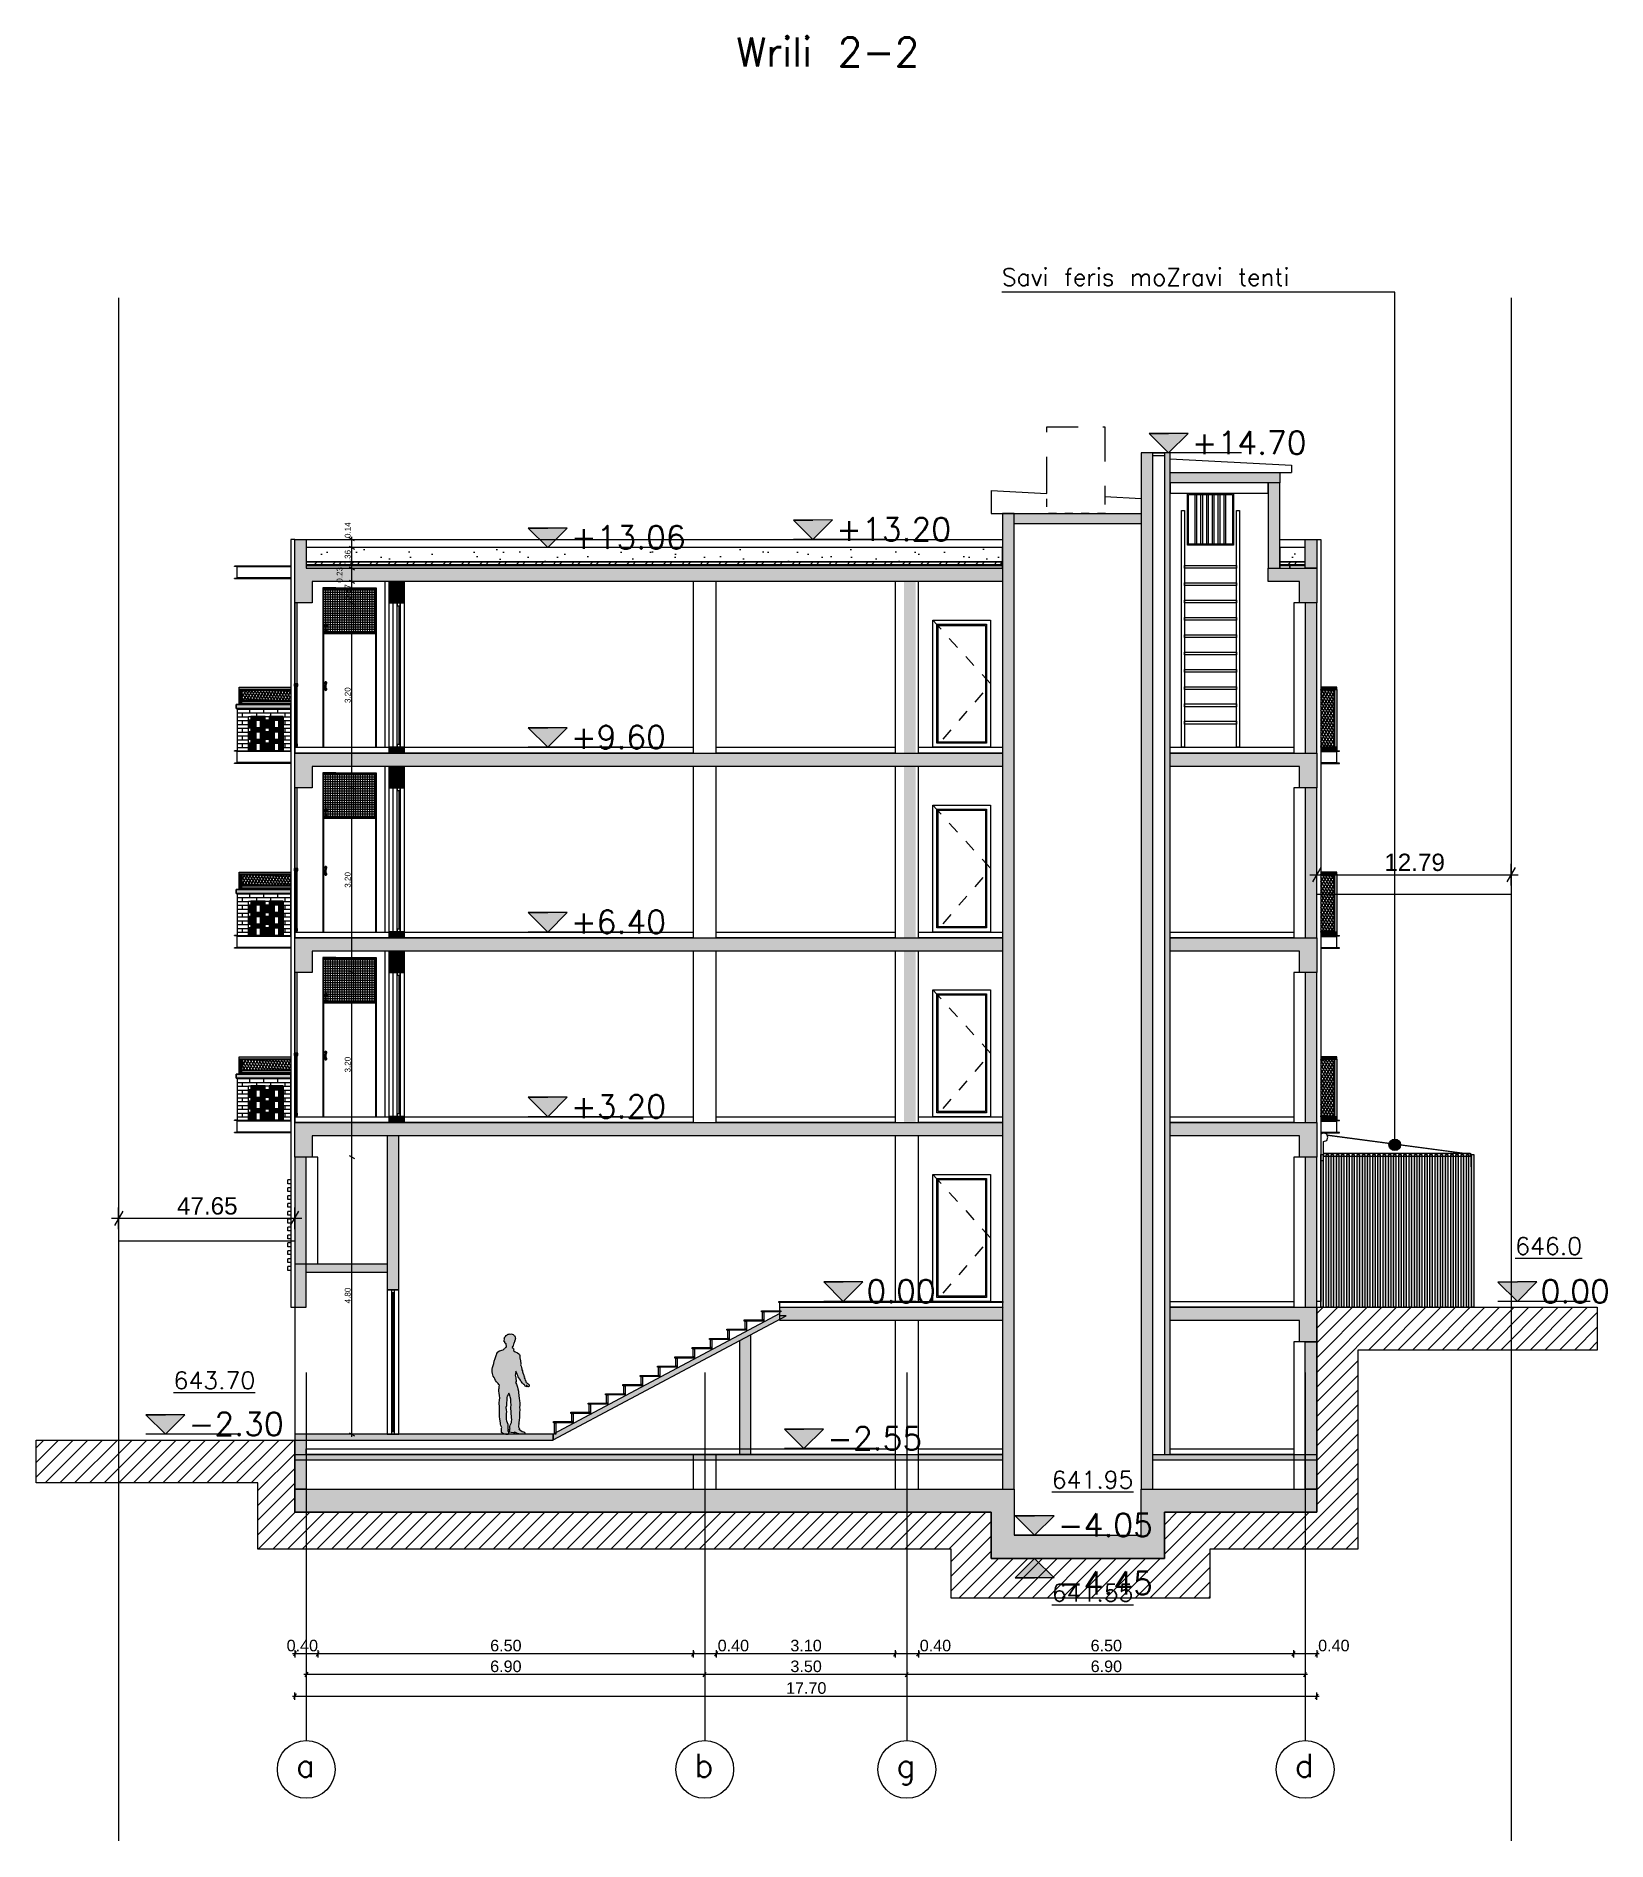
# Model space of a CAD drawing. Header units: millimetres. Extents: x 476571643 to 477489869, y 4620928210 to 4621294454.
# Drawn here: x 477363707 to 477390911, y 4621108520 to 4621139785 of the extents above; entities that cross this region are included whole.
import ezdxf

# ---------------------------------------------------------------- set-up
doc = ezdxf.new("R2010")
doc.units = ezdxf.units.MM
doc.header["$MEASUREMENT"] = 0
doc.set_wipeout_variables(frame=1)
for name, pattern in [('Dashed', [423.333333, 211.666667, -211.666667]), ('Long Dashed', [1058.333302, 634.99999, -423.333311]), ('Small Dashed', [282.222222, 141.111111, -141.111111]), ('Wipeout_Contour', [1000, 0, -1000])]:
    doc.linetypes.add(name, pattern=pattern)
for name, color, linetype, lineweight in [('0_0 Architecture_Pen_No__7', 7, 'Continuous', 0), ('0_0 Architecture_Pen_No__8', 8, 'Continuous', 0), ('0_Pen_No__1_Pen_No__250', 7, 'Continuous', 0), ('0_Pen_No__250_Pen_No__142', 142, 'Continuous', 0), ('0_Pen_No__7_Pen_No__7', 7, 'Continuous', 0), ('2D Drafting - General_Pen_No__250_Pen_No__250', 7, 'Continuous', 0), ('2D Drafting - General_Pen_No__250_Pen_No__7', 7, 'Continuous', 0), ('2D Drafting - General_Pen_No__250_Pen_No__7_Pen_No__154', 154, 'Continuous', 0), ('2D Drafting - General_Pen_No__250_Pen_No__7_Pen_No__250', 7, 'Continuous', 0), ('2D Drafting - General_Pen_No__250_Pen_No__7_Pen_No__7', 7, 'Continuous', 0), ('2D Drafting - General_Pen_No__7_Pen_No__253', 252, 'Continuous', 0), ('a-iataki_Pen_No__5_Pen_No__5_Pen_No__142', 142, 'Continuous', 0), ('Annotation - Text_Pen_No__7_Pen_No__7_Pen_No__142', 142, 'Continuous', 0), ('Annotation - Text_Pen_No__7_Pen_No__7_Pen_No__4', 7, 'Continuous', 0), ('Dimensioning - General_Pen_No__142', 142, 'Continuous', 0), ('gegmebi_Pen_No__7_Pen_No__250', 7, 'Continuous', 0), ('gegmebi_Pen_No__7_Pen_No__7', 7, 'Continuous', 0), ('kar-panjara_Pen_No__7_Pen_No__250', 7, 'Continuous', 0), ('New_._Pen_No__1', 1, 'Continuous', 0), ('New_0_Pen_No__7_Pen_No__250', 7, 'Continuous', 0), ('New_2D Drafting - General_Pen_No__1_Pen_No__253', 252, 'Continuous', 0), ('New_2D Drafting - General_Pen_No__1_Pen_No__4', 7, 'Continuous', 0), ('New_2D Drafting - General_Pen_No__250', 7, 'Continuous', 0), ('New_2D Drafting - General_Pen_No__250_Pen_No__154', 154, 'Continuous', 0), ('New_2D Drafting - General_Pen_No__250_Pen_No__7', 7, 'Continuous', 0), ('New_2D Drafting - General_Pen_No__250_Pen_No__7_Pen_No__250', 7, 'Continuous', 0), ('New_2D Drafting - General_Pen_No__30_Pen_No__9_Pen_No__9_Pen_No__250', 7, 'Continuous', 0), ('New_2D Drafting - General_Pen_No__30_Pen_No__9_Pen_No__9_Pen_No__255', 255, 'Continuous', 0), ('New_2D Drafting - General_Pen_No__30_Pen_No__9_Pen_No__9_Pen_No__4', 7, 'Continuous', 0), ('New_2D Drafting - General_Pen_No__30_Pen_No__9_Pen_No__9_Pen_No__7', 7, 'Continuous', 0), ('New_2D Drafting - General_Pen_No__4', 7, 'Continuous', 0), ('New_2D Drafting - General_Pen_No__7', 7, 'Continuous', 0), ('New_2D Drafting - General_Pen_No__7_Pen_No__250', 7, 'Continuous', 0), ('New_2D Drafting - General_Pen_No__7_Pen_No__7', 7, 'Continuous', 0), ('New_Interior - Furniture _Pen_No__250', 7, 'Continuous', 0), ('New_R03_Nakveti_Pen_No__1', 1, 'Continuous', 0), ('New_reg_nak_Pen_No__7', 7, 'Continuous', 0), ('New_shenobebi_Pen_No__4', 7, 'Continuous', 0), ('New_shenobebi_Pen_No__7', 7, 'Continuous', 0), ('New_Structural - Bearing_Pen_No__1', 1, 'Continuous', 0), ('New_Structural - Bearing_Pen_No__118', 118, 'Continuous', 0), ('New_Structural - Bearing_Pen_No__250', 7, 'Continuous', 0), ('New_Structural - Bearing_Pen_No__4', 7, 'Continuous', 0), ('Structural - Bearing_Pen_No__250', 7, 'Continuous', 0), ('Structural - Bearing_Pen_No__7', 7, 'Continuous', 0), ('zoma_Pen_No__1', 1, 'Continuous', 0), ('zoma_Pen_No__142', 142, 'Continuous', 0), ('zoma_Pen_No__1_Pen_No__142', 142, 'Continuous', 0), ('zoma_Pen_No__5_Pen_No__142', 142, 'Continuous', 0), ('zoma_Pen_No__5_Pen_No__5_Pen_No__142', 142, 'Continuous', 0)]:
    doc.layers.add(name, color=color, linetype=linetype, lineweight=lineweight)
for name, color, linetype in [('Dimensioning - General', 7, 'Continuous'), ('New_2D Drafting - General_Pen_No__30_Pen_No__9_Pen_No__9', 7, 'Continuous'), ('New_Interior - Furniture', 7, 'Continuous'), ('New_R03_Nakveti', 7, 'Continuous'), ('zoma', 7, 'Continuous'), ('zoma_Pen_No__5', 7, 'Continuous')]:
    doc.layers.add(name, color=color, linetype=linetype)
for name, color, linetype, lineweight, true_color in [('New_2D Drafting - General_Pen_No__254', 7, 'Continuous', 0, 0xcccccc), ('New_2D Drafting - General_Pen_No__30_Pen_No__9_Pen_No__9_Pen_No__252', 7, 'Continuous', 0, 0x666666), ('New_2D Drafting - General_Pen_No__30_Pen_No__9_Pen_No__9_Pen_No__254', 7, 'Continuous', 0, 0xcccccc)]:
    doc.layers.add(name, color=color, linetype=linetype, lineweight=lineweight, true_color=true_color)
doc.styles.add('GENERATED_STYLE_2', font='arial.ttf')
doc.linetypes.add('Break', pattern='A,0,[1,a-5 saxl бѓ’бѓђбѓ¦бѓ”бѓ‘бѓ”бѓ‘бѓ\x98_1.Shx,S=15.679026,R=0,X=0,Y=0],-1975.557214,0', length=1975.557214)
doc.dimstyles.new('GENERATED_STYLE__1', dxfattribs={"dimtxt": 100, "dimasz": 68.640772, "dimexe": 0.18, "dimexo": 0.0625, "dimgap": 0.09, "dimtad": 1, "dimlfac": 0.001, "dimzin": 0, "dimdsep": 46, "dimtxsty": 'GENERATED_STYLE_2', "dimblk": 'ARROWHEAD_2', "dimblk1": 'ARROWHEAD_2', "dimblk2": 'ARROWHEAD_2', "dimcen": 0.09, "dimse1": 1, "dimse2": 1, "dimclrd": 142, "dimclre": 142, "dimclrt": 142, "dimadec": 0, "dimazin": 0, "dimtfac": 1, "dimtdec": 4, "dimtmove": 0, "dimatfit": 3, "dimfxl": 1, "dimtolj": 1, "dimtzin": 0, "dimarcsym": 0})
doc.dimstyles.new('GENERATED_STYLE__27', dxfattribs={"dimtxt": 300, "dimasz": 190, "dimexe": 0.18, "dimexo": 3, "dimgap": 0.09, "dimtad": 1, "dimtih": 1, "dimtoh": 1, "dimlfac": 0.001, "dimzin": 0, "dimdsep": 46, "dimtxsty": 'GENERATED_STYLE_2', "dimblk": 'ARROWHEAD_2', "dimblk1": 'ARROWHEAD_2', "dimblk2": 'ARROWHEAD_2', "dimcen": 0.09, "dimclrd": 1, "dimclre": 1, "dimclrt": 1, "dimadec": 0, "dimazin": 0, "dimtfac": 1, "dimtdec": 4, "dimtmove": 0, "dimatfit": 3, "dimfxl": 1, "dimtolj": 1, "dimtzin": 0, "dimarcsym": 0})
doc.dimstyles.new('GENERATED_STYLE__3', dxfattribs={"dimtxt": 200, "dimasz": 64.421331, "dimexe": 0.18, "dimexo": 3, "dimgap": 0.09, "dimtad": 1, "dimtih": 1, "dimtoh": 1, "dimlfac": 0.001, "dimzin": 0, "dimdsep": 46, "dimtxsty": 'GENERATED_STYLE_2', "dimblk": 'ARROWHEAD_2', "dimblk1": 'ARROWHEAD_2', "dimblk2": 'ARROWHEAD_2', "dimcen": 0.09, "dimclrd": 142, "dimclre": 142, "dimclrt": 142, "dimadec": 0, "dimazin": 0, "dimtfac": 1, "dimtdec": 4, "dimtmove": 0, "dimatfit": 3, "dimfxl": 1, "dimtolj": 1, "dimtzin": 0, "dimarcsym": 0})
doc.dimstyles.new('GENERATED_STYLE__4', dxfattribs={"dimtxt": 200, "dimasz": 64.421331, "dimexe": 0.18, "dimexo": 3, "dimgap": 0.09, "dimtad": 1, "dimtih": 1, "dimtoh": 1, "dimlfac": 0.001, "dimzin": 0, "dimdsep": 46, "dimtxsty": 'GENERATED_STYLE_2', "dimblk": 'ARROWHEAD_2', "dimblk1": 'ARROWHEAD_2', "dimblk2": 'ARROWHEAD_2', "dimcen": 0.09, "dimclrd": 142, "dimclre": 142, "dimclrt": 142, "dimadec": 0, "dimazin": 0, "dimtfac": 1, "dimtdec": 4, "dimtmove": 2, "dimatfit": 3, "dimfxl": 1, "dimtolj": 1, "dimtzin": 0, "dimarcsym": 0})
pattern_1 = [(0, (476844527.15, 4621385791.044), (0, 40), []), (90, (476844527.15, 4621385791.044), (-40, 0), [])]
pattern_2 = [(60, (476844527.15, 4621385791.044), (-38.9711432, 22.5), []), (122.8330945, (476844527.15, 4621385791.044), (36.8060797, 18.75), [])]
pattern_3 = [(0, (476844527.15, 4621385791.04), (0, 623.5383), [60, -300]), (0, (476844707.15, 4621386102.8), (0, 623.5383), [60, -300]), (60, (476844527.15, 4621385791.04), (-540, 311.76916), [60, -300]), (60, (476844887.15, 4621385791.04), (-540, 311.76916), [60, -300]), (120, (476844587.15, 4621385791.04), (540, 311.76916), [60, -300]), (120, (476844947.15, 4621385791.04), (540, 311.76916), [60, -300]), (0, (476844527.15, 4621385851.04), (0, 120.000005), [0, -120.000005, 0, -180.000007]), (45, (476844587.15, 4621385851.04), (-84.852817, 84.852817), [0, -90.000004, 0, -150.000006])]
pattern_4 = [(45, (476844527.15, 4621385791.04), (-176.7767, 176.7767), []), (45, (476844491.8, 4621385826.4), (-176.7767, 176.7767), []), (45, (476844456.44, 4621385861.75), (-176.7767, 176.7767), [])]
pattern_5 = [(45, (476844527.15, 4621385791.04), (-459.6194, 459.6194), []), (45, (476844435.2, 4621385883), (-459.6194, 459.6194), [])]
pattern_6 = [(45, (476844527.15, 4621385791.04), (-159.099026, 159.099026), []), (45, (476844474.12, 4621385844.08), (-159.099026, 159.099026), [])]
pattern_7 = [(45, (476844527.15, 4621386591.04), (-254.55844, 254.55844), [0, -240, 0, -360]), (110, (476845327.15, 4621386591.04), (338.28934, 123.12725), [0, -176, 0, -304])]

msp = doc.modelspace()

# ---------------------------------------------------------------- texts
at = {"layer": 'a-iataki_Pen_No__5_Pen_No__5_Pen_No__142', "color": 142, "linetype": 'Continuous', "lineweight": 0, "char_height": 400, "attachment_point": 3}
for s, insert in [('\\A1;{\\pqr;\\Ftxt.shx;a}', (477368535.504, 4621110027.347)), ('\\A1;{\\pqr;\\Ftxt.shx;b}', (477375435.504, 4621110027.347)), ('\\A1;{\\pqr;\\Ftxt.shx;g}', (477378935.504, 4621110027.347)), ('\\A1;{\\pqr;\\Ftxt.shx;d}', (477385835.504, 4621110026.147))]:
    msp.add_mtext(s, dxfattribs=dict(at, insert=insert))
at = {"layer": 'Annotation - Text_Pen_No__7_Pen_No__7_Pen_No__142', "color": 142, "linetype": 'Continuous', "lineweight": 0, "insert": (477380431.627, 4621135759.943), "char_height": 300, "attachment_point": 1}
msp.add_mtext('\\A1;{\\pql;\\Ftxt.shx;Savi feris moZravi tenti}', dxfattribs=at)
at = {"layer": 'Annotation - Text_Pen_No__7_Pen_No__7_Pen_No__4', "color": 7, "linetype": 'Continuous', "lineweight": 0, "insert": (477379004.213, 4621139760.961), "char_height": 500, "attachment_point": 3}
msp.add_mtext('\\A1;{\\pqr;\\Ftxt.shx;Wrili \\Ftxt.shx;2\\Ftxt.shx;-\\Ftxt.shx;2}', dxfattribs=at)
at = {"layer": 'New_._Pen_No__1', "color": 1, "linetype": 'Continuous', "lineweight": 0, "char_height": 300, "attachment_point": 2}
for s, insert in [('\\A1;{\\pqc;\\Ftxt.shx;\\L\\L64\\Ftxt.shx;6\\Ftxt.shx;.0}', (477389902.194, 4621118975.446)), ('\\A1;{\\pqc;\\Ftxt.shx;\\L\\L64\\Ftxt.shx;3\\Ftxt.shx;.70}', (477366795.781, 4621116648.816)), ('\\A1;{\\pqc;\\Ftxt.shx;\\L\\L64\\Ftxt.shx;1\\Ftxt.shx;.\\Ftxt.shx;95}', (477382004.108, 4621114925.867)), ('\\A1;{\\pqc;\\Ftxt.shx;\\L\\L641.\\Ftxt.shx;5\\Ftxt.shx;5}', (477382004.108, 4621112969.246))]:
    msp.add_mtext(s, dxfattribs=dict(at, insert=insert))
at = {"layer": 'zoma_Pen_No__1_Pen_No__142', "color": 142, "linetype": 'Continuous', "lineweight": 0, "char_height": 400, "attachment_point": 7}
for s, insert, rotation in [('\\A1;{\\pql;\\Ftxt.shx;+14.7\\Ftxt.shx;0}', (477383721.606, 4621132540.896), 359.9860128), ('\\A1;{\\pql;\\Ftxt.shx;+13.\\Ftxt.shx;2\\Ftxt.shx;0}', (477377564.127, 4621131041.63), 0.0139872), ('\\A1;{\\pql;\\Ftxt.shx;+1\\Ftxt.shx;3\\Ftxt.shx;.\\Ftxt.shx;06}', (477372969.145, 4621130902.06), 0.0139872), ('\\A1;{\\pql;\\Ftxt.shx;+\\Ftxt.shx;9\\Ftxt.shx;.\\Ftxt.shx;6\\Ftxt.shx;0}', (477372969.145, 4621127440.749), 0.0139872), ('\\A1;{\\pql;\\Ftxt.shx;+\\Ftxt.shx;6\\Ftxt.shx;.40}', (477372969.926, 4621124241.349), 0.0139872), ('\\A1;{\\pql;\\Ftxt.shx;+\\Ftxt.shx;3\\Ftxt.shx;.20}', (477372970.708, 4621121041.349), 0.0139872), ('\\A1;{\\pql;\\Ftxt.shx;0\\Ftxt.shx;.00}', (477378087.3, 4621117841.777), 0.0139872), ('\\A1;{\\pql;\\Ftxt.shx;0\\Ftxt.shx;.00}', (477389762.841, 4621117841.762), 0.0139872), ('\\A1;{\\pql;\\Ftxt.shx;-2\\Ftxt.shx;.\\Ftxt.shx;3\\Ftxt.shx;0}', (477366349.129, 4621115542.062), 0.0139872), ('\\A1;{\\pql;\\Ftxt.shx;-2.\\Ftxt.shx;55}', (477377407.154, 4621115292.333), 0.0139872), ('\\A1;{\\pql;\\Ftxt.shx;-4.\\Ftxt.shx;05}', (477381402.807, 4621113791.922), 0.0139872), ('\\A1;{\\pql;\\Ftxt.shx;-4.\\Ftxt.shx;4\\Ftxt.shx;5}', (477381402.789, 4621112788.795), 359.9860128)]:
    msp.add_mtext(s, dxfattribs=dict(at, insert=insert, rotation=rotation))

# ---------------------------------------------------------------- blocks, each defined once
blk = doc.blocks.new('Standing Man Contour 02 23')
at = {"layer": 'New_R03_Nakveti_Pen_No__1', "linetype": 'Continuous', "lineweight": 0}
blk.add_hatch(color=1, dxfattribs=at).paths.add_polyline_path([(-109, 855), (-110, 843), (-109, 830), (-98, 820), (-83, 829), (-79, 840), (-69, 846), (-60, 846), (-79, 829), (-72, 823), (-44, 833), (-35, 844), (-29, 853), (-24, 864), (-19, 860), (-13, 868), (-1, 880), (6, 884), (25, 913), (38, 937), (52, 956), (65, 976), (77, 997), (86, 1019), (97, 1043), (108, 1072), (120, 1095), (125, 1046), (130, 1024), (120, 980), (111, 914), (125, 899), (105, 868), (100, 850), (91, 814), (85, 789), (75, 744), (72, 711), (66, 682), (70, 663), (63, 627), (53, 578), (51, 545), (51, 519), (49, 495), (53, 469), (50, 425), (53, 377), (54, 314), (54, 291), (62, 244), (66, 202), (67, 181), (73, 173), (69, 166), (71, 147), (71, 128), (64, 103), (58, 90), (69, 89), (35, 62), (8, 48), (-15, 42), (-31, 35), (-39, 21), (-40, 15), (-43, 14), (-43, 5), (-22, 0), (0, 0), (43, 2), (93, 14), (134, 35), (140, 38), (140, 20), (156, 24), (201, 30), (222, 36), (230, 43), (228, 67), (222, 67), (222, 86), (221, 102), (217, 102), (222, 109), (221, 132), (216, 158), (194, 201), (193, 225), (191, 251), (193, 288), (205, 461), (200, 509), (204, 558), (203, 607), (216, 648), (221, 673), (242, 713), (253, 683), (268, 657), (273, 639), (277, 613), (277, 582), (280, 548), (279, 520), (283, 491), (291, 462), (287, 420), (282, 388), (284, 357), (286, 327), (287, 299), (288, 280), (286, 258), (278, 232), (270, 202), (255, 177), (255, 135), (256, 102), (254, 83), (253, 74), (258, 75), (256, 63), (251, 45), (245, 34), (247, 19), (243, 15), (244, 0), (255, -4), (291, -4), (328, 4), (351, 19), (368, 31), (369, 45), (368, 58), (370, 70), (366, 85), (370, 87), (367, 104), (361, 117), (365, 126), (377, 152), (387, 176), (387, 188), (384, 191), (396, 269), (400, 304), (403, 332), (403, 369), (403, 412), (404, 486), (406, 529), (407, 553), (404, 578), (400, 590), (398, 631), (400, 664), (409, 719), (413, 739), (413, 779), (409, 799), (410, 825), (404, 851), (416, 860), (426, 877), (442, 898), (446, 897), (455, 909), (471, 931), (483, 961), (496, 983), (509, 1008), (522, 1053), (528, 1080), (528, 1089), (531, 1100), (531, 1126), (521, 1154), (518, 1173), (502, 1226), (492, 1263), (479, 1311), (462, 1365), (453, 1384), (451, 1392), (448, 1399), (437, 1415), (431, 1421), (428, 1430), (402, 1442), (379, 1450), (360, 1458), (340, 1465), (320, 1477), (311, 1486), (307, 1488), (301, 1496), (298, 1502), (293, 1511), (284, 1509), (282, 1517), (282, 1533), (284, 1541), (284, 1548), (286, 1563), (287, 1568), (291, 1570), (297, 1570), (302, 1574), (307, 1585), (312, 1602), (315, 1606), (320, 1601), (320, 1625), (315, 1648), (314, 1667), (319, 1664), (317, 1673), (299, 1696), (287, 1708), (275, 1718), (264, 1727), (260, 1726), (250, 1731), (232, 1736), (216, 1737), (207, 1736), (194, 1739), (180, 1735), (166, 1725), (164, 1730), (153, 1718), (147, 1708), (143, 1709), (139, 1697), (131, 1681), (127, 1659), (131, 1654), (131, 1642), (134, 1620), (136, 1621), (138, 1614), (139, 1610), (143, 1613), (144, 1602), (147, 1592), (153, 1574), (158, 1560), (164, 1539), (168, 1524), (173, 1517), (180, 1514), (181, 1502), (168, 1493), (161, 1483), (156, 1475), (157, 1465), (162, 1455), (154, 1444), (128, 1428), (102, 1417), (90, 1410), (66, 1394), (54, 1379), (51, 1364), (47, 1324), (41, 1271), (35, 1220), (36, 1204), (28, 1180), (21, 1156), (17, 1127), (13, 1113), (5, 1097), (4, 1079), (-3, 1063), (-8, 1046), (-12, 1037), (-17, 1031), (-21, 1011), (-24, 1002), (-29, 992), (-26, 978), (-36, 957), (-45, 937), (-54, 925), (-55, 917), (-53, 907), (-57, 899), (-72, 890), (-77, 885), (-85, 881), (-94, 875)])
at = {"layer": 'New_R03_Nakveti_Pen_No__1', "color": 1, "linetype": 'Continuous', "lineweight": 0, "flags": 128}
blk.add_lwpolyline([(-109, 855), (-110, 843), (-109, 830), (-98, 820), (-83, 829), (-79, 840), (-69, 846), (-60, 846), (-79, 829), (-72, 823), (-44, 833), (-35, 844), (-29, 853), (-24, 864), (-19, 860), (-13, 868), (-1, 880), (6, 884), (25, 913), (38, 937), (52, 956), (65, 976), (77, 997), (86, 1019), (97, 1043), (108, 1072), (120, 1095), (125, 1046), (130, 1024), (120, 980), (111, 914), (125, 899), (105, 868), (100, 850), (91, 814), (85, 789), (75, 744), (72, 711), (66, 682), (70, 663), (63, 627), (53, 578), (51, 545), (51, 519), (49, 495), (53, 469), (50, 425), (53, 377), (54, 314), (54, 291), (62, 244), (66, 202), (67, 181), (73, 173), (69, 166), (71, 147), (71, 128), (64, 103), (58, 90), (69, 89), (35, 62), (8, 48), (-15, 42), (-31, 35), (-39, 21), (-40, 15), (-43, 14), (-43, 5), (-22, 0), (0, 0), (43, 2), (93, 14), (134, 35), (140, 38), (140, 20), (156, 24), (201, 30), (222, 36), (230, 43), (228, 67), (222, 67), (222, 86), (221, 102), (217, 102), (222, 109), (221, 132), (216, 158), (194, 201), (193, 225), (191, 251), (193, 288), (205, 461), (200, 509), (204, 558), (203, 607), (216, 648), (221, 673), (242, 713), (253, 683), (268, 657), (273, 639), (277, 613), (277, 582), (280, 548), (279, 520), (283, 491), (291, 462), (287, 420), (282, 388), (284, 357), (286, 327), (287, 299), (288, 280), (286, 258), (278, 232), (270, 202), (255, 177), (255, 135), (256, 102), (254, 83), (253, 74), (258, 75), (256, 63), (251, 45), (245, 34), (247, 19), (243, 15), (244, 0), (255, -4), (291, -4), (328, 4), (351, 19), (368, 31), (369, 45), (368, 58), (370, 70), (366, 85), (370, 87), (367, 104), (361, 117), (365, 126), (377, 152), (387, 176), (387, 188), (384, 191), (396, 269), (400, 304), (403, 332), (403, 369), (403, 412), (404, 486), (406, 529), (407, 553), (404, 578), (400, 590), (398, 631), (400, 664), (409, 719), (413, 739), (413, 779), (409, 799), (410, 825), (404, 851), (416, 860), (426, 877), (442, 898), (446, 897), (455, 909), (471, 931), (483, 961), (496, 983), (509, 1008), (522, 1053), (528, 1080), (528, 1089), (531, 1100), (531, 1126), (521, 1154), (518, 1173), (502, 1226), (492, 1263), (479, 1311), (462, 1365), (453, 1384), (451, 1392), (448, 1399), (437, 1415), (431, 1421), (428, 1430), (402, 1442), (379, 1450), (360, 1458), (340, 1465), (320, 1477), (311, 1486), (307, 1488), (301, 1496), (298, 1502), (293, 1511), (284, 1509), (282, 1517), (282, 1533), (284, 1541), (284, 1548), (286, 1563), (287, 1568), (291, 1570), (297, 1570), (302, 1574), (307, 1585), (312, 1602), (315, 1606), (320, 1601), (320, 1625), (315, 1648), (314, 1667), (319, 1664), (317, 1673), (299, 1696), (287, 1708), (275, 1718), (264, 1727), (260, 1726), (250, 1731), (232, 1736), (216, 1737), (207, 1736), (194, 1739), (180, 1735), (166, 1725), (164, 1730), (153, 1718), (147, 1708), (143, 1709), (139, 1697), (131, 1681), (127, 1659), (131, 1654), (131, 1642), (134, 1620), (136, 1621), (138, 1614), (139, 1610), (143, 1613), (144, 1602), (147, 1592), (153, 1574), (158, 1560), (164, 1539), (168, 1524), (173, 1517), (180, 1514), (181, 1502), (168, 1493), (161, 1483), (156, 1475), (157, 1465), (162, 1455), (154, 1444), (128, 1428), (102, 1417), (90, 1410), (66, 1394), (54, 1379), (51, 1364), (47, 1324), (41, 1271), (35, 1220), (36, 1204), (28, 1180), (21, 1156), (17, 1127), (13, 1113), (5, 1097), (4, 1079), (-3, 1063), (-8, 1046), (-12, 1037), (-17, 1031), (-21, 1011), (-24, 1002), (-29, 992), (-26, 978), (-36, 957), (-45, 937), (-54, 925), (-55, 917), (-53, 907), (-57, 899), (-72, 890), (-77, 885), (-85, 881), (-94, 875)], close=True, dxfattribs=at)
blk = doc.blocks.new('*D1516', base_point=(476844527, 4621385791))
at = {"layer": 'Dimensioning - General_Pen_No__142', "color": 142, "linetype": 'Continuous', "lineweight": 0, "transparency": 16777216}
for p, q in [((477369129, 4621120391), (477369219, 4621120339)), ((477369174, 4621115565), (477369174, 4621120365)), ((477369129, 4621115591), (477369219, 4621115539)), ((477369174, 4621115521), (477369174, 4621115565))]:
    blk.add_line(p, q, dxfattribs=at)
at = {"layer": 'Dimensioning - General_Pen_No__142', "color": 142, "lineweight": 0, "transparency": 16777216, "insert": (477369154, 4621117832), "char_height": 100, "attachment_point": 7, "rotation": 90, "style": 'GENERATED_STYLE_2'}
blk.add_mtext('\\A1;{\\pql;\\fArial CYR|b0|i0|c204|p34;4.80}', dxfattribs=at)
blk = doc.blocks.new('ARROWHEAD_2')
at = {"color": 0, "linetype": 'Continuous', "lineweight": 0}
for p, q in [((0, 0), (-1, 0)), ((-0.38, -0.66), (0.38, 0.66))]:
    blk.add_line(p, q, dxfattribs=at)
blk = doc.blocks.new('*D1517', base_point=(476844527, 4621385791))
at = {"layer": 'Dimensioning - General_Pen_No__142', "color": 142, "linetype": 'Continuous', "lineweight": 0, "transparency": 16777216}
for p, q in [((477369129, 4621123591), (477369219, 4621123539)), ((477369174, 4621120365), (477369174, 4621123565)), ((477369129, 4621120391), (477369219, 4621120339))]:
    blk.add_line(p, q, dxfattribs=at)
at = {"layer": 'Dimensioning - General_Pen_No__142', "color": 142, "lineweight": 0, "transparency": 16777216, "insert": (477369154, 4621121832), "char_height": 100, "attachment_point": 7, "rotation": 90, "style": 'GENERATED_STYLE_2'}
blk.add_mtext('\\A1;{\\pql;\\fArial CYR|b0|i0|c204|p34;3.20}', dxfattribs=at)
blk = doc.blocks.new('*D1518', base_point=(476844527, 4621385791))
at = {"layer": 'Dimensioning - General_Pen_No__142', "color": 142, "linetype": 'Continuous', "lineweight": 0, "transparency": 16777216}
for p, q in [((477369129, 4621126791), (477369219, 4621126739)), ((477369174, 4621123565), (477369174, 4621126765)), ((477369129, 4621123591), (477369219, 4621123539))]:
    blk.add_line(p, q, dxfattribs=at)
at = {"layer": 'Dimensioning - General_Pen_No__142', "color": 142, "lineweight": 0, "transparency": 16777216, "insert": (477369154, 4621125032), "char_height": 100, "attachment_point": 7, "rotation": 90, "style": 'GENERATED_STYLE_2'}
blk.add_mtext('\\A1;{\\pql;\\fArial CYR|b0|i0|c204|p34;3.20}', dxfattribs=at)
blk = doc.blocks.new('*D1519', base_point=(476844527, 4621385791))
at = {"layer": 'Dimensioning - General_Pen_No__142', "color": 142, "linetype": 'Continuous', "lineweight": 0, "transparency": 16777216}
for p, q in [((477369129, 4621129991), (477369219, 4621129939)), ((477369174, 4621126765), (477369174, 4621129965)), ((477369129, 4621126791), (477369219, 4621126739))]:
    blk.add_line(p, q, dxfattribs=at)
at = {"layer": 'Dimensioning - General_Pen_No__142', "color": 142, "lineweight": 0, "transparency": 16777216, "insert": (477369154, 4621128232), "char_height": 100, "attachment_point": 7, "rotation": 90, "style": 'GENERATED_STYLE_2'}
blk.add_mtext('\\A1;{\\pql;\\fArial CYR|b0|i0|c204|p34;3.20}', dxfattribs=at)
blk = doc.blocks.new('*D1520', base_point=(476844527, 4621385791))
at = {"layer": 'Dimensioning - General_Pen_No__142', "color": 142, "linetype": 'Continuous', "lineweight": 0, "transparency": 16777216}
for p, q in [((477369129, 4621130361), (477369219, 4621130309)), ((477369174, 4621129965), (477369174, 4621130335)), ((477369129, 4621129991), (477369219, 4621129939))]:
    blk.add_line(p, q, dxfattribs=at)
at = {"layer": 'Dimensioning - General_Pen_No__142', "color": 142, "lineweight": 0, "transparency": 16777216, "char_height": 100, "attachment_point": 7, "rotation": 90, "style": 'GENERATED_STYLE_2'}
for s, insert in [('\\A1;{\\pql;\\fArial CYR|b0|i0|c204|p34;0.23}', (477369014, 4621130317)), ('\\A1;{\\pql;\\fArial CYR|b0|i0|c204|p34;0.37}', (477369154, 4621130017))]:
    blk.add_mtext(s, dxfattribs=dict(at, insert=insert))
blk = doc.blocks.new('*D1521', base_point=(476844527, 4621385791))
at = {"layer": 'Dimensioning - General_Pen_No__142', "color": 142, "linetype": 'Continuous', "lineweight": 0, "transparency": 16777216}
for p, q in [((477369129, 4621130591), (477369219, 4621130539)), ((477369174, 4621130335), (477369174, 4621130565)), ((477369129, 4621130361), (477369219, 4621130309))]:
    blk.add_line(p, q, dxfattribs=at)
blk = doc.blocks.new('*D1522', base_point=(476844527, 4621385791))
at = {"layer": 'Dimensioning - General_Pen_No__142', "color": 142, "linetype": 'Continuous', "lineweight": 0, "transparency": 16777216}
for p, q in [((477369129, 4621130951), (477369219, 4621130899)), ((477369174, 4621130565), (477369174, 4621130925)), ((477369129, 4621130591), (477369219, 4621130539))]:
    blk.add_line(p, q, dxfattribs=at)
at = {"layer": 'Dimensioning - General_Pen_No__142', "color": 142, "lineweight": 0, "transparency": 16777216, "insert": (477369154, 4621130612), "char_height": 100, "attachment_point": 7, "rotation": 90, "style": 'GENERATED_STYLE_2'}
blk.add_mtext('\\A1;{\\pql;\\fArial CYR|b0|i0|c204|p34;0.36}', dxfattribs=at)
blk = doc.blocks.new('*D1523', base_point=(476844527, 4621385791))
at = {"layer": 'Dimensioning - General_Pen_No__142', "color": 142, "linetype": 'Continuous', "lineweight": 0, "transparency": 16777216}
for p, q in [((477369219, 4621131039), (477369129, 4621131091)), ((477369174, 4621131065), (477369174, 4621131109)), ((477369174, 4621130925), (477369174, 4621131065)), ((477369129, 4621130951), (477369219, 4621130899))]:
    blk.add_line(p, q, dxfattribs=at)
at = {"layer": 'Dimensioning - General_Pen_No__142', "color": 142, "lineweight": 0, "transparency": 16777216, "insert": (477369154, 4621131091), "char_height": 100, "attachment_point": 7, "rotation": 90, "style": 'GENERATED_STYLE_2'}
blk.add_mtext('\\A1;{\\pql;\\fArial CYR|b0|i0|c204|p34;0.14}', dxfattribs=at)
blk = doc.blocks.new('*D1625', base_point=(476844527, 4621385791))
at = {"layer": 'zoma_Pen_No__142', "color": 142, "linetype": 'Continuous', "lineweight": 0, "transparency": 16777216}
for p, q in [((477378787, 4621111402), (477375287, 4621111402)), ((477378762, 4621111360), (477378811, 4621111445)), ((477378787, 4621111466), (477378787, 4621111339)), ((477385687, 4621111402), (477378787, 4621111402)), ((477385662, 4621111360), (477385711, 4621111445)), ((477385687, 4621111466), (477385687, 4621111339)), ((477385728, 4621111402), (477385687, 4621111402))]:
    blk.add_line(p, q, dxfattribs=at)
at = {"layer": 'zoma_Pen_No__142', "color": 142, "lineweight": 0, "transparency": 16777216, "insert": (477381971, 4621111442), "char_height": 200, "attachment_point": 7, "style": 'GENERATED_STYLE_2'}
blk.add_mtext('\\A1;{\\pql;\\fArial CYR|b0|i0|c204|p34;6.90}', dxfattribs=at)
blk = doc.blocks.new('*D1626', base_point=(476844527, 4621385791))
at = {"layer": 'zoma_Pen_No__142', "color": 142, "linetype": 'Continuous', "lineweight": 0, "transparency": 16777216}
for p, q in [((477375262, 4621111360), (477375311, 4621111445)), ((477375287, 4621111466), (477375287, 4621111339)), ((477378787, 4621111402), (477375287, 4621111402)), ((477378762, 4621111360), (477378811, 4621111445))]:
    blk.add_line(p, q, dxfattribs=at)
at = {"layer": 'zoma_Pen_No__142', "color": 142, "lineweight": 0, "transparency": 16777216, "insert": (477376771, 4621111442), "char_height": 200, "attachment_point": 7, "style": 'GENERATED_STYLE_2'}
blk.add_mtext('\\A1;{\\pql;\\fArial CYR|b0|i0|c204|p34;3.50}', dxfattribs=at)
blk = doc.blocks.new('*D1627', base_point=(476844527, 4621385791))
at = {"layer": 'zoma_Pen_No__142', "color": 142, "linetype": 'Continuous', "lineweight": 0, "transparency": 16777216}
for p, q in [((477368387, 4621111402), (477368345, 4621111402)), ((477368411, 4621111445), (477368362, 4621111360)), ((477368387, 4621111466), (477368387, 4621111339)), ((477375287, 4621111402), (477368387, 4621111402)), ((477375262, 4621111360), (477375311, 4621111445)), ((477375287, 4621111466), (477375287, 4621111339))]:
    blk.add_line(p, q, dxfattribs=at)
at = {"layer": 'zoma_Pen_No__142', "color": 142, "lineweight": 0, "transparency": 16777216, "insert": (477371571, 4621111442), "char_height": 200, "attachment_point": 7, "style": 'GENERATED_STYLE_2'}
blk.add_mtext('\\A1;{\\pql;\\fArial CYR|b0|i0|c204|p34;6.90}', dxfattribs=at)
blk = doc.blocks.new('*D1628', base_point=(476844527, 4621385791))
at = {"layer": 'zoma_Pen_No__142', "color": 142, "linetype": 'Continuous', "lineweight": 0, "transparency": 16777216}
for p, q in [((477385462, 4621111720), (477385511, 4621111804)), ((477385486, 4621111826), (477385486, 4621111698)), ((477385887, 4621111762), (477385486, 4621111762)), ((477385862, 4621111720), (477385911, 4621111804)), ((477385887, 4621111826), (477385887, 4621111698)), ((477385928, 4621111762), (477385887, 4621111762))]:
    blk.add_line(p, q, dxfattribs=at)
at = {"layer": 'zoma_Pen_No__142', "color": 142, "lineweight": 0, "transparency": 16777216, "insert": (477385911, 4621111802), "char_height": 200, "attachment_point": 7, "style": 'GENERATED_STYLE_2'}
blk.add_mtext('\\A1;{\\pql;\\fArial CYR|b0|i0|c204|p34;0.40}', dxfattribs=at)
blk = doc.blocks.new('*D1629', base_point=(476844527, 4621385791))
at = {"layer": 'zoma_Pen_No__142', "color": 142, "linetype": 'Continuous', "lineweight": 0, "transparency": 16777216}
for p, q in [((477378962, 4621111720), (477379011, 4621111804)), ((477385486, 4621111762), (477378987, 4621111762)), ((477385462, 4621111720), (477385511, 4621111804)), ((477385486, 4621111826), (477385486, 4621111698))]:
    blk.add_line(p, q, dxfattribs=at)
at = {"layer": 'zoma_Pen_No__142', "color": 142, "lineweight": 0, "transparency": 16777216, "char_height": 200, "attachment_point": 7, "style": 'GENERATED_STYLE_2'}
for s, insert in [('\\A1;{\\pql;\\fArial CYR|b0|i0|c204|p34;0.40}', (477379011, 4621111802)), ('\\A1;{\\pql;\\fArial CYR|b0|i0|c204|p34;6.50}', (477381970, 4621111802))]:
    blk.add_mtext(s, dxfattribs=dict(at, insert=insert))
blk = doc.blocks.new('*D1630', base_point=(476844527, 4621385791))
at = {"layer": 'zoma_Pen_No__142', "color": 142, "linetype": 'Continuous', "lineweight": 0, "transparency": 16777216}
for p, q in [((477378562, 4621111720), (477378611, 4621111804)), ((477378987, 4621111762), (477378586, 4621111762)), ((477378962, 4621111720), (477379011, 4621111804)), ((477378987, 4621111826), (477378987, 4621111698)), ((477385486, 4621111762), (477378987, 4621111762))]:
    blk.add_line(p, q, dxfattribs=at)
blk = doc.blocks.new('*D1631', base_point=(476844527, 4621385791))
at = {"layer": 'zoma_Pen_No__142', "color": 142, "linetype": 'Continuous', "lineweight": 0, "transparency": 16777216}
for p, q in [((477375462, 4621111720), (477375511, 4621111804)), ((477375487, 4621111826), (477375487, 4621111698)), ((477378586, 4621111762), (477375487, 4621111762)), ((477378562, 4621111720), (477378611, 4621111804)), ((477378586, 4621111826), (477378586, 4621111698)), ((477378987, 4621111762), (477378586, 4621111762))]:
    blk.add_line(p, q, dxfattribs=at)
at = {"layer": 'zoma_Pen_No__142', "color": 142, "lineweight": 0, "transparency": 16777216, "char_height": 200, "attachment_point": 7, "style": 'GENERATED_STYLE_2'}
for s, insert in [('\\A1;{\\pql;\\fArial CYR|b0|i0|c204|p34;0.40}', (477375511, 4621111802)), ('\\A1;{\\pql;\\fArial CYR|b0|i0|c204|p34;3.10}', (477376770, 4621111802))]:
    blk.add_mtext(s, dxfattribs=dict(at, insert=insert))
blk = doc.blocks.new('*D1632', base_point=(476844527, 4621385791))
at = {"layer": 'zoma_Pen_No__142', "color": 142, "linetype": 'Continuous', "lineweight": 0, "transparency": 16777216}
for p, q in [((477375062, 4621111720), (477375111, 4621111804)), ((477375087, 4621111826), (477375087, 4621111698)), ((477375487, 4621111762), (477375087, 4621111762)), ((477375462, 4621111720), (477375511, 4621111804)), ((477375487, 4621111826), (477375487, 4621111698))]:
    blk.add_line(p, q, dxfattribs=at)
blk = doc.blocks.new('*D1633', base_point=(476844527, 4621385791))
at = {"layer": 'zoma_Pen_No__142', "color": 142, "linetype": 'Continuous', "lineweight": 0, "transparency": 16777216}
for p, q in [((477368563, 4621111720), (477368612, 4621111804)), ((477375087, 4621111762), (477368587, 4621111762)), ((477375062, 4621111720), (477375111, 4621111804)), ((477375087, 4621111826), (477375087, 4621111698))]:
    blk.add_line(p, q, dxfattribs=at)
at = {"layer": 'zoma_Pen_No__142', "color": 142, "lineweight": 0, "transparency": 16777216, "insert": (477371571, 4621111802), "char_height": 200, "attachment_point": 7, "style": 'GENERATED_STYLE_2'}
blk.add_mtext('\\A1;{\\pql;\\fArial CYR|b0|i0|c204|p34;6.50}', dxfattribs=at)
blk = doc.blocks.new('*D1634', base_point=(476844527, 4621385791))
at = {"layer": 'zoma_Pen_No__142', "color": 142, "linetype": 'Continuous', "lineweight": 0, "transparency": 16777216}
for p, q in [((477368187, 4621111762), (477368145, 4621111762)), ((477368211, 4621111804), (477368162, 4621111720)), ((477368187, 4621111826), (477368187, 4621111698)), ((477368587, 4621111762), (477368187, 4621111762)), ((477368563, 4621111720), (477368612, 4621111804)), ((477368587, 4621111826), (477368587, 4621111698)), ((477375087, 4621111762), (477368587, 4621111762))]:
    blk.add_line(p, q, dxfattribs=at)
at = {"layer": 'zoma_Pen_No__142', "color": 142, "lineweight": 0, "transparency": 16777216, "insert": (477368046, 4621111802), "char_height": 200, "attachment_point": 7, "style": 'GENERATED_STYLE_2'}
blk.add_mtext('\\A1;{\\pql;\\fArial CYR|b0|i0|c204|p34;0.40}', dxfattribs=at)
blk = doc.blocks.new('*D1635', base_point=(476844527, 4621385791))
at = {"layer": 'zoma_Pen_No__142', "color": 142, "linetype": 'Continuous', "lineweight": 0, "transparency": 16777216}
for p, q in [((477368211, 4621111068), (477368162, 4621110983)), ((477368187, 4621110962), (477368187, 4621111089)), ((477385862, 4621110983), (477385911, 4621111068)), ((477385887, 4621110962), (477385887, 4621111089)), ((477368145, 4621111026), (477368187, 4621111026)), ((477368187, 4621111026), (477385887, 4621111026)), ((477385887, 4621111026), (477385928, 4621111026))]:
    blk.add_line(p, q, dxfattribs=at)
at = {"layer": 'zoma_Pen_No__142', "color": 142, "lineweight": 0, "transparency": 16777216, "insert": (477376695, 4621111066), "char_height": 200, "attachment_point": 7, "style": 'GENERATED_STYLE_2'}
blk.add_mtext('\\A1;{\\pql;\\fArial CYR|b0|i0|c204|p34;17.70}', dxfattribs=at)
blk = doc.blocks.new('*D1668', base_point=(476844527, 4621385791))
at = {"layer": 'zoma_Pen_No__1', "color": 1, "linetype": 'Continuous', "lineweight": 0, "transparency": 16777216}
for p, q in [((477365135, 4621119119), (477365135, 4621119494)), ((477368187, 4621119119), (477368187, 4621119494)), ((477365013, 4621119307), (477365135, 4621119307)), ((477365207, 4621119432), (477365063, 4621119182)), ((477365135, 4621119307), (477368187, 4621119307)), ((477368115, 4621119182), (477368259, 4621119432)), ((477368187, 4621119307), (477368309, 4621119307))]:
    blk.add_line(p, q, dxfattribs=at)
at = {"layer": 'zoma_Pen_No__1', "color": 1, "lineweight": 0, "transparency": 16777216, "insert": (477366148, 4621119367), "char_height": 300, "attachment_point": 7, "style": 'GENERATED_STYLE_2'}
blk.add_mtext('\\A1;{\\pql;\\fArial CYR|b0|i0|c204|p34;47.65}', dxfattribs=at)
blk = doc.blocks.new('*D1670', base_point=(476844527, 4621385791))
at = {"layer": 'zoma_Pen_No__1', "color": 1, "linetype": 'Continuous', "lineweight": 0, "transparency": 16777216}
for p, q in [((477385887, 4621125070), (477385887, 4621125445)), ((477389254, 4621125070), (477389254, 4621125445)), ((477385765, 4621125258), (477385887, 4621125258)), ((477385959, 4621125383), (477385815, 4621125133)), ((477385887, 4621125258), (477389254, 4621125258)), ((477389182, 4621125133), (477389326, 4621125383)), ((477389254, 4621125258), (477389376, 4621125258))]:
    blk.add_line(p, q, dxfattribs=at)
at = {"layer": 'zoma_Pen_No__1', "color": 1, "lineweight": 0, "transparency": 16777216, "insert": (477387057, 4621125318), "char_height": 300, "attachment_point": 7, "style": 'GENERATED_STYLE_2'}
blk.add_mtext('\\A1;{\\pql;\\fArial CYR|b0|i0|c204|p34;12.79}', dxfattribs=at)
blk = doc.blocks.new('Line_123', base_point=(477387237, 4621120578))
at = {"layer": 'zoma_Pen_No__5_Pen_No__142', "linetype": 'Continuous', "lineweight": 0}
blk.add_hatch(color=142, dxfattribs=at).paths.add_polyline_path([(477387137, 4621120578), (477387145, 4621120540), (477387167, 4621120507), (477387199, 4621120486), (477387237, 4621120478), (477387276, 4621120486), (477387308, 4621120507), (477387330, 4621120540), (477387337, 4621120578), (477387330, 4621120616), (477387308, 4621120649), (477387276, 4621120670), (477387237, 4621120678), (477387199, 4621120670), (477387167, 4621120649), (477387145, 4621120616)])
at = {"layer": 'zoma_Pen_No__5_Pen_No__142', "color": 142, "linetype": 'Continuous', "lineweight": 0}
blk.add_line((477387237, 4621120678), (477387237, 4621135349), dxfattribs=at)
blk.add_circle((477387237, 4621120578), 100, dxfattribs=at)

# ---------------------------------------------------------------- dimensions: what is measured, and where the dimension line sits
at = {"layer": 'Dimensioning - General', "color": 142, "linetype": 'Continuous', "lineweight": 0}
for base, p1, p2, picture, middle in [((477369174.34, 4621131064.577), (477368386.768, 4621130925.01), (477369040.858, 4621131064.577), '*D1523', (477369104.34, 4621131220.561)), ((477369174.34, 4621130925.01), (477368386.768, 4621130565.01), (477368386.768, 4621130925.01), '*D1522', (477369104.34, 4621130741.863)), ((477369174.34, 4621130565.01), (477368486.764, 4621130334.916), (477368386.768, 4621130565.01), '*D1521', (477368964.34, 4621130446.816)), ((477369174.34, 4621130334.916), (477368587.027, 4621129965.009), (477368486.764, 4621130334.916), '*D1520', (477369104.34, 4621130146.816)), ((477369174.34, 4621129965.009), (477368587.027, 4621126765.009), (477368587.027, 4621129965.009), '*D1519', (477369104.34, 4621128361.863)), ((477369174.34, 4621126765.009), (477368587.027, 4621123565.009), (477368587.027, 4621126765.009), '*D1518', (477369104.34, 4621125161.863)), ((477369174.34, 4621123565.009), (477368486.764, 4621120365.01), (477368587.027, 4621123565.009), '*D1517', (477369104.34, 4621121961.863)), ((477369174.34, 4621120365.01), (477368386.677, 4621115565.01), (477368486.764, 4621120365.01), '*D1516', (477369104.34, 4621117961.863))]:
    dim = msp.add_linear_dim(base=base, p1=p1, p2=p2, angle=90, dimstyle='GENERATED_STYLE__1', dxfattribs=at)
    dim.commit()
    dim.dimension.update_dxf_attribs({"geometry": picture, "text_midpoint": middle, "dimtype": 160, "text_rotation": 90})
at = {"layer": 'zoma', "color": 1, "linetype": 'Continuous', "lineweight": 0}
for base, p1, p2, text, picture, middle in [((477389253.761, 4621125257.846), (477385886.764, 4621125636.7), (477389253.761, 4621125600.618), '12.79', '*D1670', (477387561.35, 4621125467.846)), ((477368186.927, 4621119306.584), (477365135.148, 4621119241.438), (477368186.927, 4621118705.229), '47.65', '*D1668', (477366652.124, 4621119516.584))]:
    dim = msp.add_linear_dim(base=base, p1=p1, p2=p2, text=text, dimstyle='GENERATED_STYLE__27', dxfattribs=at)
    dim.commit()
    dim.dimension.update_dxf_attribs({"geometry": picture, "text_midpoint": middle, "dimtype": 160})
at = {"layer": 'zoma', "color": 142, "linetype": 'Continuous', "lineweight": 0}
for base, p1, p2, angle, dimstyle, picture, middle in [((477368186.59, 4621111762.03), (477368587.292, 4621114915.613), (477368186.59, 4621114915.613), 180, 'GENERATED_STYLE__4', '*D1634', (477368305.729, 4621111902.03)), ((477385886.746, 4621111025.518), (477368186.59, 4621114915.613), (477385886.746, 4621114915.558), 0, 'GENERATED_STYLE__3', '*D1635', (477377030.726, 4621111165.518)), ((477368587.292, 4621111762.03), (477375086.764, 4621111762.03), (477368587.292, 4621114915.613), 180, 'GENERATED_STYLE__3', '*D1633', (477371830.735, 4621111902.03)), ((477375486.764, 4621111762.03), (477378586.323, 4621114265.613), (477375486.764, 4621111762.03), 180, 'GENERATED_STYLE__3', '*D1631', (477377030.251, 4621111902.03)), ((477378586.323, 4621111762.03), (477378986.673, 4621114265.613), (477378586.323, 4621114265.613), 180, 'GENERATED_STYLE__3', '*D1630', (477379270.935, 4621111902.03)), ((477378986.673, 4621111762.03), (477385486.21, 4621111762.03), (477378986.673, 4621114265.613), 180, 'GENERATED_STYLE__3', '*D1629', (477382230.149, 4621111902.03)), ((477385486.21, 4621111762.03), (477385886.56, 4621111762.03), (477385486.21, 4621111762.03), 180, 'GENERATED_STYLE__3', '*D1628', (477386170.822, 4621111902.03)), ((477368386.942, 4621111402.324), (477375286.942, 4621111402.324), (477368386.942, 4621111402.324), 180, 'GENERATED_STYLE__3', '*D1627', (477371830.649, 4621111542.324)), ((477375086.764, 4621111762.03), (477375486.764, 4621111762.03), (477375086.764, 4621111762.03), 180, 'GENERATED_STYLE__3', '*D1632', (477375771.027, 4621111902.03)), ((477375286.942, 4621111402.324), (477378786.764, 4621110164.966), (477375286.942, 4621111402.324), 180, 'GENERATED_STYLE__3', '*D1626', (477377030.56, 4621111542.324)), ((477378786.764, 4621111402.324), (477385686.764, 4621111402.324), (477378786.764, 4621110164.966), 180, 'GENERATED_STYLE__3', '*D1625', (477382230.471, 4621111542.324))]:
    dim = msp.add_linear_dim(base=base, p1=p1, p2=p2, angle=angle, dimstyle=dimstyle, dxfattribs=at)
    dim.commit()
    dim.dimension.update_dxf_attribs({"geometry": picture, "text_midpoint": middle, "dimtype": 160})

# ---------------------------------------------------------------- hatches: boundary and pattern name
at = {"layer": '0_0 Architecture_Pen_No__7', "linetype": 'Continuous', "lineweight": 0}
h = msp.add_hatch(dxfattribs=at)
h.set_pattern_fill('CUT_STONE', style=0, pattern_type=2)
h.set_pattern_definition(pattern_7)
h.paths.add_polyline_path([(477380446.732, 4621130925.01), (477368386.768, 4621130925.01), (477368386.768, 4621130679.25), (477380446.732, 4621130679.25)])
h = msp.add_hatch(dxfattribs=at)
h.set_pattern_fill('CUT_STONE', style=0, pattern_type=2)
h.set_pattern_definition(pattern_7)
h.paths.add_polyline_path([(477385686.927, 4621130925.01), (477385246.684, 4621130925.01), (477385246.684, 4621130679.25), (477385686.927, 4621130679.25)])
h = msp.add_hatch(dxfattribs=at)
h.set_pattern_fill('DOUBLE_1_4', style=0, pattern_type=2)
h.set_pattern_definition(pattern_5)
h.paths.add_polyline_path([(477380446.732, 4621130679.25), (477368386.768, 4621130679.25), (477368386.768, 4621130676.25), (477380446.732, 4621130676.25)])
h = msp.add_hatch(dxfattribs=at)
h.set_pattern_fill('STEEL', style=0, pattern_type=2)
h.set_pattern_definition(pattern_6)
h.paths.add_polyline_path([(477380446.732, 4621130676.25), (477368386.768, 4621130676.25), (477368386.768, 4621130626.63), (477380446.732, 4621130626.63)])
h = msp.add_hatch(dxfattribs=at)
h.set_pattern_fill('DOUBLE_1_4', style=0, pattern_type=2)
h.set_pattern_definition(pattern_5)
h.paths.add_polyline_path([(477380446.732, 4621130626.63), (477368386.768, 4621130626.63), (477368386.768, 4621130623.63), (477380446.732, 4621130623.63)])
h = msp.add_hatch(dxfattribs=at)
h.set_pattern_fill('ALUMINUM', style=0, pattern_type=2)
h.set_pattern_definition(pattern_4)
h.paths.add_polyline_path([(477380446.732, 4621130623.63), (477368386.768, 4621130623.63), (477368386.768, 4621130615.63), (477380446.732, 4621130615.63)])
h = msp.add_hatch(dxfattribs=at)
h.set_pattern_fill('STRUCTURAL_CONCRETE', style=0, pattern_type=2)
h.set_pattern_definition(pattern_3)
h.paths.add_polyline_path([(477380446.732, 4621130614.63), (477368386.768, 4621130614.63), (477368386.768, 4621130565.01), (477380446.732, 4621130565.01)])
h = msp.add_hatch(dxfattribs=at)
h.set_pattern_fill('DOUBLE_1_4', style=0, pattern_type=2)
h.set_pattern_definition(pattern_5)
h.paths.add_polyline_path([(477385686.927, 4621130679.25), (477385246.684, 4621130679.25), (477385246.684, 4621130676.25), (477385686.927, 4621130676.25)])
h = msp.add_hatch(dxfattribs=at)
h.set_pattern_fill('STEEL', style=0, pattern_type=2)
h.set_pattern_definition(pattern_6)
h.paths.add_polyline_path([(477385686.927, 4621130676.25), (477385246.684, 4621130676.25), (477385246.684, 4621130626.63), (477385686.927, 4621130626.63)])
h = msp.add_hatch(dxfattribs=at)
h.set_pattern_fill('DOUBLE_1_4', style=0, pattern_type=2)
h.set_pattern_definition(pattern_5)
h.paths.add_polyline_path([(477385686.927, 4621130626.63), (477385246.684, 4621130626.63), (477385246.684, 4621130623.63), (477385686.927, 4621130623.63)])
h = msp.add_hatch(dxfattribs=at)
h.set_pattern_fill('ALUMINUM', style=0, pattern_type=2)
h.set_pattern_definition(pattern_4)
h.paths.add_polyline_path([(477385686.927, 4621130623.63), (477385246.684, 4621130623.63), (477385246.684, 4621130615.63), (477385686.927, 4621130615.63)])
h = msp.add_hatch(dxfattribs=at)
h.set_pattern_fill('STRUCTURAL_CONCRETE', style=0, pattern_type=2)
h.set_pattern_definition(pattern_3)
h.paths.add_polyline_path([(477385686.927, 4621130614.63), (477385246.684, 4621130614.63), (477385246.684, 4621130565.01), (477385686.927, 4621130565.01)])
at = {"layer": '0_0 Architecture_Pen_No__8', "linetype": 'Continuous', "lineweight": 0, "true_color": 0x404040}
msp.add_hatch(color=250, dxfattribs=at).paths.add_polyline_path([(477368187.014, 4621114214.87), (477368186.986, 4621114614.87), (477380646.769, 4621114614.87), (477380646.769, 4621113814.87), (477382846.728, 4621113814.87), (477382846.728, 4621114614.87), (477383287.885, 4621114614.87), (477385886.764, 4621114614.87), (477385886.764, 4621114214.87), (477383246.885, 4621114214.87), (477383246.885, 4621113414.87), (477380666.769, 4621113414.87), (477380246.786, 4621113414.87), (477380246.786, 4621114214.87)])
at = {"layer": '0_Pen_No__250_Pen_No__142', "linetype": 'Continuous', "lineweight": 0}
for points in [[(477383319.303, 4621132564.64), (477383656.997, 4621132902.168), (477382981.774, 4621132902.333)], [(477377161.813, 4621131064.577), (477377499.341, 4621131402.271), (477376824.119, 4621131402.106)], [(477372566.831, 4621130925.008), (477372904.359, 4621131262.701), (477372229.137, 4621131262.536)], [(477372566.831, 4621127464.296), (477372904.359, 4621127801.99), (477372229.137, 4621127801.825)], [(477372567.612, 4621124264.296), (477372905.141, 4621124601.99), (477372229.918, 4621124601.825)], [(477372568.393, 4621121064.296), (477372905.922, 4621121401.99), (477372230.7, 4621121401.825)], [(477377684.985, 4621117864.724), (477378022.514, 4621118202.418), (477377347.292, 4621118202.253)], [(477389360.526, 4621117864.71), (477389698.055, 4621118202.403), (477389022.833, 4621118202.238)], [(477365946.815, 4621115565.01), (477366284.344, 4621115902.703), (477365609.122, 4621115902.538)], [(477377004.839, 4621115315.281), (477377342.368, 4621115652.974), (477376667.146, 4621115652.809)], [(477381000.493, 4621113814.87), (477381338.022, 4621114152.563), (477380662.799, 4621114152.398)], [(477381000.486, 4621113414.87), (477381338.18, 4621113077.341), (477380662.958, 4621113077.176)]]:
    msp.add_hatch(color=142, dxfattribs=at).paths.add_polyline_path(points)
at = {"layer": '2D Drafting - General_Pen_No__250_Pen_No__250', "linetype": 'Continuous', "lineweight": 0}
msp.add_hatch(color=7, dxfattribs=at).paths.add_polyline_path([(477385886.927, 4621131064.577), (477385886.927, 4621130565.01), (477385686.927, 4621130565.01), (477385686.927, 4621131064.577)])
at = {"layer": '2D Drafting - General_Pen_No__250_Pen_No__7', "linetype": 'Continuous', "lineweight": 0}
for points in [[(477383346.688, 4621132046.364), (477383346.688, 4621132226.372), (477385246.684, 4621132226.372), (477385246.684, 4621132046.364)], [(477380646.971, 4621131334.28), (477380646.971, 4621131514.287), (477382846.967, 4621131514.287), (477382846.967, 4621131334.28)], [(477368187.114, 4621129965.009), (477368187.114, 4621131064.577), (477368386.768, 4621131064.577), (477368386.768, 4621130565.01), (477380446.732, 4621130565.01), (477380446.732, 4621130334.916), (477378937.181, 4621130334.916), (477378636.764, 4621130334.916), (477368486.765, 4621130334.916), (477368486.765, 4621129965.009)], [(477385046.684, 4621130565.01), (477385686.927, 4621130565.01), (477385886.927, 4621130565.01), (477385886.927, 4621130385.002), (477385886.927, 4621129965.01), (477385586.764, 4621129965.01), (477385586.764, 4621130335.002), (477385046.684, 4621130335.002)], [(477368187.027, 4621127184.129), (477368187.027, 4621127365.01), (477380446.732, 4621127365.01), (477380446.732, 4621127134.916), (477378937.181, 4621127134.916), (477378636.765, 4621127134.916), (477368486.764, 4621127134.916), (477368486.764, 4621126765.01), (477368187.027, 4621126765.01), (477368187.027, 4621126851.17), (477368187.074, 4621127184.129)], [(477368187.027, 4621124165.01), (477368187.114, 4621124165.01), (477368306.766, 4621124165.01), (477380446.732, 4621124165.01), (477380446.732, 4621123934.916), (477378937.181, 4621123934.916), (477378636.765, 4621123934.916), (477368486.764, 4621123934.916), (477368486.764, 4621123565.01), (477368187.015, 4621123565.01), (477368187.074, 4621123984.129), (477368187.027, 4621123984.129)], [(477368187.027, 4621120784.129), (477368187.027, 4621120965.01), (477380446.732, 4621120965.01), (477380446.732, 4621120734.916), (477378937.181, 4621120734.916), (477378636.765, 4621120734.916), (477368486.764, 4621120734.916), (477368486.764, 4621120365.01), (477368187.027, 4621120365.01), (477368187.027, 4621120451.17), (477368187.074, 4621120784.129)], [(477383346.732, 4621120965.01), (477385886.764, 4621120965.01), (477385886.764, 4621120785.002), (477385886.764, 4621120365.01), (477385586.764, 4621120365.01), (477385586.764, 4621120735.002), (477383346.732, 4621120735.002)], [(477368386.681, 4621118515.002), (477369787.705, 4621118515.002), (477369787.705, 4621118365.002), (477368386.681, 4621118365.002)], [(477372664.19, 4621115565.01), (477372664.189, 4621115465.902), (477376697.649, 4621117615.006), (477376587.638, 4621117615.011), (477376587.64, 4621117658.163)], [(477376587.644, 4621117765.01), (477380446.732, 4621117765.01), (477380446.732, 4621117585.002), (477380446.732, 4621117534.939), (477376587.635, 4621117535.1)], [(477383346.732, 4621117765.01), (477385886.764, 4621117765.01), (477385886.764, 4621117585.002), (477385886.764, 4621117165.01), (477385586.764, 4621117165.01), (477385586.764, 4621117535.002), (477383346.732, 4621117535.002)], [(477368186.76, 4621115214.869), (477380446.732, 4621115214.869), (477380446.732, 4621115114.869), (477368186.76, 4621115114.869)], [(477383046.732, 4621115214.869), (477385886.764, 4621115214.869), (477385886.764, 4621115114.869), (477383046.732, 4621115114.869)]]:
    msp.add_hatch(color=7, dxfattribs=at).paths.add_polyline_path(points)
at = {"layer": '2D Drafting - General_Pen_No__250_Pen_No__7_Pen_No__154', "linetype": 'Continuous', "lineweight": 0}
for points in [[(477385686.764, 4621129965.009), (477385686.764, 4621127364.071), (477385886.764, 4621127364.071), (477385886.764, 4621129965.009)], [(477385686.764, 4621126765.009), (477385686.764, 4621124164.071), (477385886.764, 4621124164.071), (477385886.764, 4621126765.009)], [(477385686.764, 4621123565.009), (477385686.764, 4621120964.071), (477385886.764, 4621120964.071), (477385886.764, 4621123565.009)], [(477385686.764, 4621120365.01), (477385686.764, 4621117764.072), (477385886.764, 4621117764.072), (477385886.764, 4621120365.01)], [(477385886.764, 4621114614.87), (477385686.764, 4621114614.87), (477385686.764, 4621117165.01), (477385886.764, 4621117165.01)], [(477368386.677, 4621114614.87), (477368186.986, 4621114614.87), (477368186.927, 4621115464.877), (477368386.677, 4621115464.877)]]:
    msp.add_hatch(color=154, dxfattribs=at).paths.add_polyline_path(points)
at = {"layer": '2D Drafting - General_Pen_No__250_Pen_No__7_Pen_No__7', "linetype": 'Continuous', "lineweight": 0}
for points in [[(477369817.266, 4621130334.916), (477369817.266, 4621129965.009), (477370086.927, 4621129965.009), (477370086.927, 4621130334.916)], [(477378737.181, 4621130334.916), (477378737.181, 4621127364.072), (477378937.181, 4621127364.072), (477378937.181, 4621130334.916)], [(477369817.266, 4621127467.064), (477369817.266, 4621127365.01), (477370086.927, 4621127365.01), (477370086.927, 4621127467.064)], [(477369817.266, 4621127134.916), (477369817.266, 4621126765.009), (477370086.927, 4621126765.009), (477370086.927, 4621127134.916)], [(477378737.181, 4621127134.916), (477378737.181, 4621124164.072), (477378937.181, 4621124164.072), (477378937.181, 4621127134.916)], [(477369817.266, 4621124267.064), (477369817.266, 4621124165.01), (477370086.927, 4621124165.01), (477370086.927, 4621124267.064)], [(477369817.266, 4621123934.916), (477369817.266, 4621123565.009), (477370086.927, 4621123565.009), (477370086.927, 4621123934.916)], [(477378737.181, 4621123934.916), (477378737.181, 4621120964.072), (477378937.181, 4621120964.072), (477378937.181, 4621123934.916)], [(477369817.266, 4621121067.064), (477369817.266, 4621120965.01), (477370086.927, 4621120965.01), (477370086.927, 4621121067.064)]]:
    msp.add_hatch(color=7, dxfattribs=at).paths.add_polyline_path(points)
at = {"layer": 'New_2D Drafting - General_Pen_No__250_Pen_No__154', "linetype": 'Continuous', "lineweight": 0}
for points in [[(477382846.728, 4621114614.87), (477383046.732, 4621114614.87), (477383046.732, 4621132564.577), (477382846.728, 4621132564.577)], [(477380446.732, 4621114614.87), (477380646.736, 4621114614.87), (477380646.736, 4621131514.287), (477380446.732, 4621131514.287)]]:
    msp.add_hatch(color=154, dxfattribs=at).paths.add_polyline_path(points)
at = {"layer": 'New_2D Drafting - General_Pen_No__250_Pen_No__7', "linetype": 'Continuous', "lineweight": 0}
for points in [[(477383246.732, 4621115214.869), (477383346.732, 4621115214.869), (477383346.732, 4621132564.577), (477383246.732, 4621132564.577)], [(477385046.684, 4621130565.01), (477385246.684, 4621130565.01), (477385246.684, 4621132046.364), (477385046.684, 4621132046.364)], [(477383346.732, 4621127365.01), (477385886.764, 4621127365.01), (477385886.764, 4621127185.002), (477385886.764, 4621126765.009), (477385586.764, 4621126765.009), (477385586.764, 4621127135.002), (477383346.732, 4621127135.002)], [(477383346.732, 4621124165.01), (477385886.764, 4621124165.01), (477385886.764, 4621123985.002), (477385886.764, 4621123565.009), (477385586.764, 4621123565.009), (477385586.764, 4621123934.916), (477383346.732, 4621123934.916)], [(477369787.638, 4621118065.01), (477369987.642, 4621118065.01), (477369987.642, 4621120735.003), (477369787.638, 4621120735.003)], [(477368186.927, 4621120365.01), (477368186.927, 4621117765.01), (477368386.681, 4621117765.01), (477368386.681, 4621120365.01)], [(477375887.641, 4621115214.869), (477376087.646, 4621115214.869), (477376087.641, 4621117289.709), (477375887.641, 4621117183.055)], [(477368186.927, 4621115464.877), (477372664.189, 4621115464.877), (477372664.171, 4621115565.01), (477368186.927, 4621115565.01)]]:
    msp.add_hatch(color=7, dxfattribs=at).paths.add_polyline_path(points)
at = {"layer": 'New_2D Drafting - General_Pen_No__250_Pen_No__7_Pen_No__250', "linetype": 'Continuous', "lineweight": 0}
h = msp.add_hatch(dxfattribs=at)
h.set_pattern_fill('BATT_INSULATION', style=0, pattern_type=2)
h.set_pattern_definition(pattern_2)
h.paths.add_polyline_path([(477368386.768, 4621130615.63), (477368386.768, 4621130614.63), (477380446.732, 4621130614.63), (477380446.732, 4621130615.63)])
h = msp.add_hatch(dxfattribs=at)
h.set_pattern_fill('BATT_INSULATION', style=0, pattern_type=2)
h.set_pattern_definition(pattern_2)
h.paths.add_polyline_path([(477385246.684, 4621130615.63), (477385246.684, 4621130614.63), (477385686.927, 4621130614.63), (477385686.927, 4621130615.63)])
at = {"layer": 'New_2D Drafting - General_Pen_No__254', "linetype": 'Continuous', "lineweight": 0, "true_color": 0xcccccc}
h = msp.add_hatch(dxfattribs=at)
h.set_pattern_fill('GRID_100X100', color=254, style=0, pattern_type=2)
h.set_pattern_definition(pattern_1)
h.paths.add_polyline_path([(477369586.923, 4621129444.939), (477368686.923, 4621129444.939), (477368686.923, 4621130212.939), (477369586.923, 4621130212.939)])
h = msp.add_hatch(dxfattribs=at)
h.set_pattern_fill('GRID_100X100', color=254, style=0, pattern_type=2)
h.set_pattern_definition(pattern_1)
h.paths.add_polyline_path([(477369586.923, 4621126244.939), (477368686.923, 4621126244.939), (477368686.923, 4621127012.939), (477369586.923, 4621127012.939)])
h = msp.add_hatch(dxfattribs=at)
h.set_pattern_fill('GRID_100X100', color=254, style=0, pattern_type=2)
h.set_pattern_definition(pattern_1)
h.paths.add_polyline_path([(477369586.923, 4621123044.939), (477368686.923, 4621123044.939), (477368686.923, 4621123812.939), (477369586.923, 4621123812.939)])
at = {"layer": 'New_2D Drafting - General_Pen_No__30_Pen_No__9_Pen_No__9_Pen_No__255', "linetype": 'Continuous', "lineweight": 0}
for points in [[(477367221.557, 4621128504.201), (477368116.567, 4621128504.201), (477368116.567, 4621128464.201), (477367221.557, 4621128464.201)], [(477367261.564, 4621128204.201), (477367221.557, 4621128204.201), (477367221.557, 4621128464.201), (477367261.564, 4621128464.201)], [(477367221.557, 4621128264.201), (477368116.568, 4621128264.201), (477368116.568, 4621128224.201), (477367221.557, 4621128224.201)], [(477367271.564, 4621128454.201), (477367271.564, 4621128274.201), (477367261.564, 4621128264.201), (477367261.564, 4621128464.201)], [(477367271.564, 4621128454.201), (477368116.567, 4621128454.201), (477368116.567, 4621128464.201), (477367261.564, 4621128464.201)], [(477367271.564, 4621128274.201), (477368116.568, 4621128274.201), (477368116.568, 4621128264.201), (477367261.564, 4621128264.201)], [(477386236.882, 4621128504.202), (477385957.215, 4621128504.202), (477385957.215, 4621128464.202), (477386236.882, 4621128464.202)], [(477386186.875, 4621128454.202), (477385957.215, 4621128454.202), (477385957.215, 4621128464.202), (477386196.875, 4621128464.202)], [(477386186.875, 4621127474.2), (477386196.875, 4621127464.2), (477386196.875, 4621128464.202), (477386186.875, 4621128454.202)], [(477386236.882, 4621127404.2), (477386196.875, 4621127404.2), (477386196.875, 4621128464.202), (477386236.882, 4621128464.202)], [(477368116.568, 4621128204.201), (477367171.557, 4621128204.201), (477367171.557, 4621128134.201), (477368116.569, 4621128134.201)], [(477386197.244, 4621127464.2), (477385957.215, 4621127464.2), (477385957.215, 4621127474.2), (477386187.244, 4621127474.2)], [(477386236.882, 4621127464.2), (477385957.215, 4621127464.2), (477385957.215, 4621127424.2), (477386236.882, 4621127424.2)], [(477367221.557, 4621125304.201), (477368116.58, 4621125304.201), (477368116.58, 4621125264.201), (477367221.557, 4621125264.201)], [(477367261.564, 4621125004.201), (477367221.557, 4621125004.201), (477367221.557, 4621125264.201), (477367261.564, 4621125264.201)], [(477367271.564, 4621125254.201), (477367271.564, 4621125074.201), (477367261.564, 4621125064.201), (477367261.564, 4621125264.201)], [(477367271.564, 4621125254.201), (477368116.58, 4621125254.201), (477368116.58, 4621125264.201), (477367261.564, 4621125264.201)], [(477386236.882, 4621125304.202), (477385957.215, 4621125304.202), (477385957.215, 4621125264.202), (477386236.882, 4621125264.202)], [(477386186.875, 4621125254.202), (477385957.215, 4621125254.202), (477385957.215, 4621125264.202), (477386196.875, 4621125264.202)], [(477386186.875, 4621124274.2), (477386196.875, 4621124264.2), (477386196.875, 4621125264.202), (477386186.875, 4621125254.202)], [(477386236.882, 4621124204.2), (477386196.875, 4621124204.2), (477386196.875, 4621125264.202), (477386236.882, 4621125264.202)], [(477368116.581, 4621125004.201), (477367171.557, 4621125004.201), (477367171.557, 4621124934.201), (477368116.581, 4621124934.201)], [(477367221.557, 4621125064.201), (477368116.581, 4621125064.201), (477368116.581, 4621125024.201), (477367221.557, 4621125024.201)], [(477367271.564, 4621125074.201), (477368116.581, 4621125074.201), (477368116.581, 4621125064.201), (477367261.564, 4621125064.201)], [(477386197.244, 4621124264.2), (477385957.215, 4621124264.2), (477385957.215, 4621124274.2), (477386187.244, 4621124274.2)], [(477386236.882, 4621124264.2), (477385957.215, 4621124264.2), (477385957.215, 4621124224.2), (477386236.882, 4621124224.2)], [(477367221.557, 4621122104.201), (477368116.593, 4621122104.201), (477368116.593, 4621122064.201), (477367221.557, 4621122064.201)], [(477367261.564, 4621121804.201), (477367221.557, 4621121804.201), (477367221.557, 4621122064.201), (477367261.564, 4621122064.201)], [(477367271.564, 4621122054.201), (477367271.564, 4621121874.201), (477367261.564, 4621121864.201), (477367261.564, 4621122064.201)], [(477367271.564, 4621122054.201), (477368116.593, 4621122054.201), (477368116.593, 4621122064.201), (477367261.564, 4621122064.201)], [(477386236.882, 4621122104.202), (477385957.215, 4621122104.202), (477385957.215, 4621122064.202), (477386236.882, 4621122064.202)], [(477386186.875, 4621122054.202), (477385957.215, 4621122054.202), (477385957.215, 4621122064.202), (477386196.875, 4621122064.202)], [(477386186.875, 4621121074.2), (477386196.875, 4621121064.2), (477386196.875, 4621122064.202), (477386186.875, 4621122054.202)], [(477386236.882, 4621121004.2), (477386196.875, 4621121004.2), (477386196.875, 4621122064.202), (477386236.882, 4621122064.202)], [(477368116.594, 4621121804.201), (477367171.557, 4621121804.201), (477367171.557, 4621121734.201), (477368116.594, 4621121734.201)], [(477367221.557, 4621121864.201), (477368116.594, 4621121864.201), (477368116.594, 4621121824.201), (477367221.557, 4621121824.201)], [(477367271.564, 4621121874.201), (477368116.593, 4621121874.201), (477368116.594, 4621121864.201), (477367261.564, 4621121864.201)], [(477386197.244, 4621121064.2), (477385957.215, 4621121064.2), (477385957.215, 4621121074.2), (477386187.244, 4621121074.2)], [(477386236.882, 4621121064.2), (477385957.215, 4621121064.2), (477385957.215, 4621121024.2), (477386236.882, 4621121024.2)], [(477386357.016, 4621120410.992), (477386357.016, 4621117764.092), (477386317.016, 4621117764.092), (477386317.016, 4621120410.992)], [(477386447.016, 4621120410.992), (477386447.016, 4621117764.092), (477386407.016, 4621117764.092), (477386407.016, 4621120410.992)], [(477386537.016, 4621120410.992), (477386537.016, 4621117764.092), (477386497.016, 4621117764.092), (477386497.016, 4621120410.992)], [(477386627.016, 4621120410.992), (477386627.016, 4621117764.092), (477386587.016, 4621117764.092), (477386587.016, 4621120410.992)], [(477386717.016, 4621120410.992), (477386717.016, 4621117764.092), (477386677.016, 4621117764.092), (477386677.016, 4621120410.992)], [(477386807.016, 4621120410.992), (477386807.016, 4621117764.092), (477386767.016, 4621117764.092), (477386767.016, 4621120410.992)], [(477386897.016, 4621120410.992), (477386897.016, 4621117764.092), (477386857.016, 4621117764.092), (477386857.016, 4621120410.992)], [(477386987.016, 4621120410.992), (477386987.016, 4621117764.092), (477386947.016, 4621117764.092), (477386947.016, 4621120410.992)], [(477387077.016, 4621120410.992), (477387077.016, 4621117764.092), (477387037.016, 4621117764.092), (477387037.016, 4621120410.992)], [(477387167.016, 4621120410.992), (477387167.016, 4621117764.092), (477387127.016, 4621117764.092), (477387127.016, 4621120410.992)], [(477387257.016, 4621120410.992), (477387257.016, 4621117764.092), (477387217.016, 4621117764.092), (477387217.016, 4621120410.992)], [(477387347.016, 4621120410.992), (477387347.016, 4621117764.092), (477387307.016, 4621117764.092), (477387307.016, 4621120410.992)], [(477387437.016, 4621120410.992), (477387437.016, 4621117764.092), (477387397.016, 4621117764.092), (477387397.016, 4621120410.992)], [(477387527.016, 4621120410.992), (477387527.016, 4621117764.092), (477387487.016, 4621117764.092), (477387487.016, 4621120410.992)], [(477387617.016, 4621120410.992), (477387617.016, 4621117764.092), (477387577.016, 4621117764.092), (477387577.016, 4621120410.992)], [(477387707.016, 4621120410.992), (477387707.016, 4621117764.092), (477387667.016, 4621117764.092), (477387667.016, 4621120410.992)], [(477387797.016, 4621120410.992), (477387797.016, 4621117764.092), (477387757.016, 4621117764.092), (477387757.016, 4621120410.992)], [(477387887.016, 4621120410.992), (477387887.016, 4621117764.092), (477387847.016, 4621117764.092), (477387847.016, 4621120410.992)], [(477387977.016, 4621120410.992), (477387977.016, 4621117764.092), (477387937.016, 4621117764.092), (477387937.016, 4621120410.992)], [(477388067.016, 4621120410.992), (477388067.016, 4621117764.092), (477388027.016, 4621117764.092), (477388027.016, 4621120410.992)], [(477388157.016, 4621120410.992), (477388157.016, 4621117764.092), (477388117.016, 4621117764.092), (477388117.016, 4621120410.992)], [(477388247.016, 4621120410.992), (477388247.016, 4621117764.092), (477388207.016, 4621117764.092), (477388207.016, 4621120410.992)], [(477388337.016, 4621120410.992), (477388337.016, 4621117764.092), (477388297.016, 4621117764.092), (477388297.016, 4621120410.992)]]:
    msp.add_hatch(color=255, dxfattribs=at).paths.add_polyline_path(points)
at = {"layer": 'New_2D Drafting - General_Pen_No__30_Pen_No__9_Pen_No__9_Pen_No__4', "linetype": 'Continuous', "lineweight": 0}
for points in [[(477368177.027, 4621128525.011), (477368237.027, 4621128525.011), (477368237.027, 4621128565.011), (477368209.027, 4621128565.011), (477368207.027, 4621128565.011), (477368177.027, 4621128565.011)], [(477368187.027, 4621127485.01), (477368227.027, 4621127485.01), (477368227.027, 4621127525.01), (477368209.027, 4621127525.01), (477368207.027, 4621127525.01), (477368187.027, 4621127525.01)], [(477368177.027, 4621125325.011), (477368237.027, 4621125325.011), (477368237.027, 4621125365.011), (477368209.027, 4621125365.011), (477368207.027, 4621125365.011), (477368177.027, 4621125365.011)], [(477368187.027, 4621124285.01), (477368227.027, 4621124285.01), (477368227.027, 4621124325.01), (477368209.027, 4621124325.01), (477368207.027, 4621124325.01), (477368187.027, 4621124325.01)], [(477368177.027, 4621122125.011), (477368237.027, 4621122125.011), (477368237.027, 4621122165.011), (477368209.027, 4621122165.011), (477368207.027, 4621122165.011), (477368177.027, 4621122165.011)], [(477368187.027, 4621121085.01), (477368227.027, 4621121085.01), (477368227.027, 4621121125.01), (477368209.027, 4621121125.01), (477368207.027, 4621121125.01), (477368187.027, 4621121125.01)]]:
    msp.add_hatch(color=7, dxfattribs=at).paths.add_polyline_path(points)
at = {"layer": 'New_2D Drafting - General_Pen_No__7', "linetype": 'Continuous', "lineweight": 0}
h = msp.add_hatch(dxfattribs=at)
h.set_pattern_fill('BATT_INSULATION', style=0, pattern_type=2)
h.set_pattern_definition(pattern_2)
h.paths.add_polyline_path([(477368116.567, 4621128454.201), (477368116.568, 4621128274.201), (477367271.564, 4621128274.201), (477367271.564, 4621128454.201)])
h = msp.add_hatch(dxfattribs=at)
h.set_pattern_fill('BATT_INSULATION', style=0, pattern_type=2)
h.set_pattern_definition(pattern_2)
h.paths.add_polyline_path([(477385957.215, 4621127474.2), (477386186.875, 4621127474.2), (477386186.875, 4621128454.202), (477385957.215, 4621128454.202)])
h = msp.add_hatch(dxfattribs=at)
h.set_pattern_fill('BATT_INSULATION', style=0, pattern_type=2)
h.set_pattern_definition(pattern_2)
h.paths.add_polyline_path([(477368116.58, 4621125254.201), (477368116.581, 4621125074.201), (477367271.564, 4621125074.201), (477367271.564, 4621125254.201)])
h = msp.add_hatch(dxfattribs=at)
h.set_pattern_fill('BATT_INSULATION', style=0, pattern_type=2)
h.set_pattern_definition(pattern_2)
h.paths.add_polyline_path([(477385957.215, 4621124274.2), (477386186.875, 4621124274.2), (477386186.875, 4621125254.202), (477385957.215, 4621125254.202)])
h = msp.add_hatch(dxfattribs=at)
h.set_pattern_fill('BATT_INSULATION', style=0, pattern_type=2)
h.set_pattern_definition(pattern_2)
h.paths.add_polyline_path([(477368116.593, 4621122054.201), (477368116.593, 4621121874.201), (477367271.564, 4621121874.201), (477367271.564, 4621122054.201)])
h = msp.add_hatch(dxfattribs=at)
h.set_pattern_fill('BATT_INSULATION', style=0, pattern_type=2)
h.set_pattern_definition(pattern_2)
h.paths.add_polyline_path([(477385957.215, 4621121074.2), (477386186.875, 4621121074.2), (477386186.875, 4621122054.202), (477385957.215, 4621122054.202)])
at = {"layer": 'New_2D Drafting - General_Pen_No__7_Pen_No__7', "linetype": 'Continuous', "lineweight": 0}
h = msp.add_hatch(dxfattribs=at)
h.set_pattern_fill('MASONRY_BLOCK', style=0, pattern_type=2)
h.set_pattern_definition([(45, (476844527.15, 4621385791.04), (-127.279217, 127.279217), [])])
h.paths.add_polyline_path([(477363707.041, 4621115465.01), (477368186.927, 4621115464.877), (477368187.014, 4621114214.87), (477380246.786, 4621114214.87), (477380246.786, 4621113414.87), (477383246.885, 4621113414.87), (477383246.885, 4621114214.87), (477384274.349, 4621114214.87), (477385886.764, 4621114214.87), (477385886.764, 4621117485.002), (477385886.764, 4621117764.092), (477390741.143, 4621117764.092), (477390741.143, 4621117024.286), (477386597.781, 4621117024.286), (477386597.781, 4621113635.952), (477386597.781, 4621113574.43), (477384034.349, 4621113574.43), (477384034.349, 4621112728.014), (477380183.786, 4621112728.014), (477379557.37, 4621112728.014), (477379557.37, 4621113574.43), (477367546.349, 4621113574.43), (477367546.349, 4621114725.102), (477363707.041, 4621114725.102)])

# ---------------------------------------------------------------- linework, layer by layer
at = {"layer": '0_0 Architecture_Pen_No__7', "color": 7, "linetype": 'Continuous', "lineweight": 0, "flags": 128}
for points in [[(477380446.732, 4621130925.01), (477368386.768, 4621130925.01), (477368386.768, 4621130679.25), (477380446.732, 4621130679.25)], [(477385686.927, 4621130925.01), (477385246.684, 4621130925.01), (477385246.684, 4621130679.25), (477385686.927, 4621130679.25)], [(477380446.732, 4621130679.25), (477368386.768, 4621130679.25), (477368386.768, 4621130676.25), (477380446.732, 4621130676.25)], [(477380446.732, 4621130676.25), (477368386.768, 4621130676.25), (477368386.768, 4621130626.63), (477380446.732, 4621130626.63)], [(477380446.732, 4621130626.63), (477368386.768, 4621130626.63), (477368386.768, 4621130623.63), (477380446.732, 4621130623.63)], [(477380446.732, 4621130623.63), (477368386.768, 4621130623.63), (477368386.768, 4621130615.63), (477380446.732, 4621130615.63)], [(477380446.732, 4621130614.63), (477368386.768, 4621130614.63), (477368386.768, 4621130565.01), (477380446.732, 4621130565.01)], [(477385686.927, 4621130679.25), (477385246.684, 4621130679.25), (477385246.684, 4621130676.25), (477385686.927, 4621130676.25)], [(477385686.927, 4621130676.25), (477385246.684, 4621130676.25), (477385246.684, 4621130626.63), (477385686.927, 4621130626.63)], [(477385686.927, 4621130626.63), (477385246.684, 4621130626.63), (477385246.684, 4621130623.63), (477385686.927, 4621130623.63)], [(477385686.927, 4621130623.63), (477385246.684, 4621130623.63), (477385246.684, 4621130615.63), (477385686.927, 4621130615.63)], [(477385686.927, 4621130614.63), (477385246.684, 4621130614.63), (477385246.684, 4621130565.01), (477385686.927, 4621130565.01)], [(477368187.014, 4621114214.87), (477368186.986, 4621114614.87), (477380646.769, 4621114614.87), (477380646.769, 4621113814.87), (477382846.728, 4621113814.87), (477382846.728, 4621114614.87), (477383287.885, 4621114614.87), (477385886.764, 4621114614.87), (477385886.764, 4621114214.87), (477383246.885, 4621114214.87), (477383246.885, 4621113414.87), (477380666.769, 4621113414.87), (477380246.786, 4621113414.87), (477380246.786, 4621114214.87)]]:
    msp.add_lwpolyline(points, close=True, dxfattribs=at)
at = {"layer": '0_Pen_No__1_Pen_No__250', "color": 7, "linetype": 'Continuous', "lineweight": 0, "flags": 128}
for points in [[(477383319.303, 4621132564.64), (477382981.774, 4621132902.333), (477383319.386, 4621132902.251)], [(477383319.303, 4621132564.64), (477383656.997, 4621132902.168), (477383319.386, 4621132902.251)], [(477384581.692, 4621132564.332), (477382981.692, 4621132564.722)], [(477377161.813, 4621131064.577), (477376824.119, 4621131402.106), (477377161.73, 4621131402.188)], [(477377161.813, 4621131064.577), (477377499.341, 4621131402.271), (477377161.73, 4621131402.188)], [(477372566.831, 4621130925.008), (477372229.137, 4621131262.536), (477372566.748, 4621131262.619)], [(477372566.831, 4621130925.008), (477372904.359, 4621131262.701), (477372566.748, 4621131262.619)], [(477378424.202, 4621131064.886), (477376824.202, 4621131064.495)], [(477373829.22, 4621130925.316), (477372229.22, 4621130924.925)], [(477372566.831, 4621127464.296), (477372229.137, 4621127801.825), (477372566.748, 4621127801.907)], [(477372566.831, 4621127464.296), (477372904.359, 4621127801.99), (477372566.748, 4621127801.907)], [(477373829.22, 4621127464.604), (477372229.22, 4621127464.214)], [(477372567.612, 4621124264.296), (477372229.918, 4621124601.825), (477372567.53, 4621124601.907)], [(477372567.612, 4621124264.296), (477372905.141, 4621124601.99), (477372567.53, 4621124601.907)], [(477373830.001, 4621124264.604), (477372230.001, 4621124264.214)], [(477372568.393, 4621121064.296), (477372230.7, 4621121401.825), (477372568.311, 4621121401.907)], [(477372568.393, 4621121064.296), (477372905.922, 4621121401.99), (477372568.311, 4621121401.907)], [(477373830.782, 4621121064.604), (477372230.782, 4621121064.214)], [(477377684.985, 4621117864.724), (477377347.292, 4621118202.253), (477377684.903, 4621118202.335)], [(477377684.985, 4621117864.724), (477378022.514, 4621118202.418), (477377684.903, 4621118202.335)], [(477389360.526, 4621117864.71), (477389022.833, 4621118202.238), (477389360.444, 4621118202.321)], [(477389360.526, 4621117864.71), (477389698.055, 4621118202.403), (477389360.444, 4621118202.321)], [(477378947.374, 4621117864.724), (477377347.374, 4621117864.333)], [(477390622.915, 4621117865.018), (477389022.915, 4621117864.627)], [(477365946.815, 4621115565.01), (477365609.122, 4621115902.538), (477365946.733, 4621115902.621)], [(477365946.815, 4621115565.01), (477366284.344, 4621115902.703), (477365946.733, 4621115902.621)], [(477367209.204, 4621115565.318), (477365609.204, 4621115564.927)], [(477377004.839, 4621115315.281), (477376667.146, 4621115652.809), (477377004.757, 4621115652.892)], [(477377004.839, 4621115315.281), (477377342.368, 4621115652.974), (477377004.757, 4621115652.892)], [(477378267.228, 4621115315.589), (477376667.228, 4621115315.198)], [(477381000.493, 4621113814.87), (477380662.799, 4621114152.398), (477381000.41, 4621114152.481)], [(477381000.493, 4621113814.87), (477381338.022, 4621114152.563), (477381000.41, 4621114152.481)], [(477382262.882, 4621113815.178), (477380662.882, 4621113814.787)], [(477382262.875, 4621113415.178), (477380662.875, 4621113414.787)], [(477381000.486, 4621113414.87), (477380662.958, 4621113077.176), (477381000.569, 4621113077.258)], [(477381000.486, 4621113414.87), (477381338.18, 4621113077.341), (477381000.569, 4621113077.258)]]:
    msp.add_lwpolyline(points, dxfattribs=at)
at = {"layer": '0_Pen_No__250_Pen_No__142', "color": 142, "linetype": 'Continuous', "lineweight": 0, "flags": 128}
for points in [[(477383319.303, 4621132564.64), (477383656.997, 4621132902.168), (477382981.774, 4621132902.333)], [(477377161.813, 4621131064.577), (477377499.341, 4621131402.271), (477376824.119, 4621131402.106)], [(477372566.831, 4621130925.008), (477372904.359, 4621131262.701), (477372229.137, 4621131262.536)], [(477372566.831, 4621127464.296), (477372904.359, 4621127801.99), (477372229.137, 4621127801.825)], [(477372567.612, 4621124264.296), (477372905.141, 4621124601.99), (477372229.918, 4621124601.825)], [(477372568.393, 4621121064.296), (477372905.922, 4621121401.99), (477372230.7, 4621121401.825)], [(477377684.985, 4621117864.724), (477378022.514, 4621118202.418), (477377347.292, 4621118202.253)], [(477389360.526, 4621117864.71), (477389698.055, 4621118202.403), (477389022.833, 4621118202.238)], [(477365946.815, 4621115565.01), (477366284.344, 4621115902.703), (477365609.122, 4621115902.538)], [(477377004.839, 4621115315.281), (477377342.368, 4621115652.974), (477376667.146, 4621115652.809)], [(477381000.493, 4621113814.87), (477381338.022, 4621114152.563), (477380662.799, 4621114152.398)], [(477381000.486, 4621113414.87), (477381338.18, 4621113077.341), (477380662.958, 4621113077.176)]]:
    msp.add_lwpolyline(points, close=True, dxfattribs=at)
at = {"layer": '0_Pen_No__7_Pen_No__7', "color": 7, "linetype": 'Continuous', "lineweight": 0}
for p, q in [((477383346.688, 4621132463.11), (477385446.684, 4621132352.508)), ((477385446.684, 4621132352.508), (477385446.684, 4621132226.372)), ((477383346.688, 4621132226.372), (477385446.684, 4621132226.372)), ((477380247.024, 4621131914.292), (477380247.024, 4621131514.287)), ((477380247.024, 4621131914.292), (477381213.838, 4621131863.372)), ((477382213.838, 4621131810.705), (477382846.732, 4621131777.372)), ((477380247.024, 4621131514.287), (477382846.967, 4621131514.287))]:
    msp.add_line(p, q, dxfattribs=at)
at = {"layer": '2D Drafting - General_Pen_No__250_Pen_No__7', "color": 7, "linetype": 'Continuous', "lineweight": 0, "flags": 128}
for points in [[(477383346.688, 4621132046.364), (477383346.688, 4621132226.372), (477385246.684, 4621132226.372), (477385246.684, 4621132046.364)], [(477380646.971, 4621131334.28), (477380646.971, 4621131514.287), (477382846.967, 4621131514.287), (477382846.967, 4621131334.28)], [(477368187.114, 4621129965.009), (477368187.114, 4621131064.577), (477368386.768, 4621131064.577), (477368386.768, 4621130565.01), (477380446.732, 4621130565.01), (477380446.732, 4621130334.916), (477378937.181, 4621130334.916), (477378636.764, 4621130334.916), (477368486.765, 4621130334.916), (477368486.765, 4621129965.009)], [(477385886.927, 4621131064.577), (477385886.927, 4621130565.01), (477385686.927, 4621130565.01), (477385686.927, 4621131064.577)], [(477385046.684, 4621130565.01), (477385686.927, 4621130565.01), (477385886.927, 4621130565.01), (477385886.927, 4621130385.002), (477385886.927, 4621129965.01), (477385586.764, 4621129965.01), (477385586.764, 4621130335.002), (477385046.684, 4621130335.002)], [(477368187.027, 4621127184.129), (477368187.027, 4621127365.01), (477380446.732, 4621127365.01), (477380446.732, 4621127134.916), (477378937.181, 4621127134.916), (477378636.765, 4621127134.916), (477368486.764, 4621127134.916), (477368486.764, 4621126765.01), (477368187.027, 4621126765.01), (477368187.027, 4621126851.17), (477368187.074, 4621127184.129)], [(477368187.027, 4621124165.01), (477368187.114, 4621124165.01), (477368306.766, 4621124165.01), (477380446.732, 4621124165.01), (477380446.732, 4621123934.916), (477378937.181, 4621123934.916), (477378636.765, 4621123934.916), (477368486.764, 4621123934.916), (477368486.764, 4621123565.01), (477368187.015, 4621123565.01), (477368187.074, 4621123984.129), (477368187.027, 4621123984.129)], [(477368187.027, 4621120784.129), (477368187.027, 4621120965.01), (477380446.732, 4621120965.01), (477380446.732, 4621120734.916), (477378937.181, 4621120734.916), (477378636.765, 4621120734.916), (477368486.764, 4621120734.916), (477368486.764, 4621120365.01), (477368187.027, 4621120365.01), (477368187.027, 4621120451.17), (477368187.074, 4621120784.129)], [(477383346.732, 4621120965.01), (477385886.764, 4621120965.01), (477385886.764, 4621120785.002), (477385886.764, 4621120365.01), (477385586.764, 4621120365.01), (477385586.764, 4621120735.002), (477383346.732, 4621120735.002)], [(477368386.681, 4621118515.002), (477369787.705, 4621118515.002), (477369787.705, 4621118365.002), (477368386.681, 4621118365.002)], [(477372664.19, 4621115565.01), (477372664.189, 4621115465.902), (477376697.649, 4621117615.006), (477376587.638, 4621117615.011), (477376587.64, 4621117658.163)], [(477376587.644, 4621117765.01), (477380446.732, 4621117765.01), (477380446.732, 4621117585.002), (477380446.732, 4621117534.939), (477376587.635, 4621117535.1)], [(477383346.732, 4621117765.01), (477385886.764, 4621117765.01), (477385886.764, 4621117585.002), (477385886.764, 4621117165.01), (477385586.764, 4621117165.01), (477385586.764, 4621117535.002), (477383346.732, 4621117535.002)], [(477368186.76, 4621115214.869), (477380446.732, 4621115214.869), (477380446.732, 4621115114.869), (477368186.76, 4621115114.869)], [(477383046.732, 4621115214.869), (477385886.764, 4621115214.869), (477385886.764, 4621115114.869), (477383046.732, 4621115114.869)]]:
    msp.add_lwpolyline(points, close=True, dxfattribs=at)
at = {"layer": '2D Drafting - General_Pen_No__250_Pen_No__7_Pen_No__250', "color": 7, "linetype": 'Continuous', "lineweight": 0, "flags": 128}
for points in [[(477369817.266, 4621130334.916), (477369817.266, 4621129965.009), (477370086.927, 4621129965.009), (477370086.927, 4621130334.916)], [(477385686.764, 4621129965.009), (477385686.764, 4621127364.071), (477385886.764, 4621127364.071), (477385886.764, 4621129965.009)], [(477369817.266, 4621127467.064), (477369817.266, 4621127365.01), (477370086.927, 4621127365.01), (477370086.927, 4621127467.064)], [(477369817.266, 4621127134.916), (477369817.266, 4621126765.009), (477370086.927, 4621126765.009), (477370086.927, 4621127134.916)], [(477385686.764, 4621126765.009), (477385686.764, 4621124164.071), (477385886.764, 4621124164.071), (477385886.764, 4621126765.009)], [(477369817.266, 4621124267.064), (477369817.266, 4621124165.01), (477370086.927, 4621124165.01), (477370086.927, 4621124267.064)], [(477369817.266, 4621123934.916), (477369817.266, 4621123565.009), (477370086.927, 4621123565.009), (477370086.927, 4621123934.916)], [(477385686.764, 4621123565.009), (477385686.764, 4621120964.071), (477385886.764, 4621120964.071), (477385886.764, 4621123565.009)], [(477369817.266, 4621121067.064), (477369817.266, 4621120965.01), (477370086.927, 4621120965.01), (477370086.927, 4621121067.064)], [(477385686.764, 4621120365.01), (477385686.764, 4621117764.072), (477385886.764, 4621117764.072), (477385886.764, 4621120365.01)]]:
    msp.add_lwpolyline(points, close=True, dxfattribs=at)
at = {"layer": '2D Drafting - General_Pen_No__250_Pen_No__7_Pen_No__7', "color": 7, "linetype": 'Continuous', "lineweight": 0, "flags": 128}
for points in [[(477385886.764, 4621114614.87), (477385686.764, 4621114614.87), (477385686.764, 4621117165.01), (477385886.764, 4621117165.01)], [(477368386.677, 4621114614.87), (477368186.986, 4621114614.87), (477368186.927, 4621115464.877), (477368386.677, 4621115464.877)]]:
    msp.add_lwpolyline(points, close=True, dxfattribs=at)
at = {"layer": '2D Drafting - General_Pen_No__7_Pen_No__253', "color": 252, "linetype": 'Continuous', "lineweight": 0, "flags": 128}
for points in [[(477379237.642, 4621129665.01), (477380237.643, 4621129665.01), (477380237.643, 4621127465.01), (477379237.642, 4621127465.01)], [(477379307.182, 4621129595.01), (477380167.643, 4621129595.01), (477380167.643, 4621127535.01), (477379307.182, 4621127535.01)], [(477379327.182, 4621129575.01), (477380147.643, 4621129575.01), (477380147.643, 4621127555.01), (477379327.182, 4621127555.01)], [(477379237.642, 4621126465.01), (477380237.643, 4621126465.01), (477380237.643, 4621124265.01), (477379237.642, 4621124265.01)], [(477379307.182, 4621126395.01), (477380167.643, 4621126395.01), (477380167.643, 4621124335.01), (477379307.182, 4621124335.01)], [(477379327.182, 4621126375.01), (477380147.643, 4621126375.01), (477380147.643, 4621124355.01), (477379327.182, 4621124355.01)], [(477379237.642, 4621123265.01), (477380237.643, 4621123265.01), (477380237.643, 4621121065.01), (477379237.642, 4621121065.01)], [(477379307.182, 4621123195.01), (477380167.643, 4621123195.01), (477380167.643, 4621121135.01), (477379307.182, 4621121135.01)], [(477379327.182, 4621123175.01), (477380147.643, 4621123175.01), (477380147.643, 4621121155.01), (477379327.182, 4621121155.01)], [(477379237.642, 4621120065.01), (477380237.643, 4621120065.01), (477380237.643, 4621117865.01), (477379237.642, 4621117865.01)], [(477379307.182, 4621119995.01), (477380167.643, 4621119995.01), (477380167.643, 4621117935.01), (477379307.182, 4621117935.01)], [(477379327.182, 4621119975.01), (477380147.643, 4621119975.01), (477380147.643, 4621117955.01), (477379327.182, 4621117955.01)]]:
    msp.add_lwpolyline(points, close=True, dxfattribs=at)
at = {"layer": '2D Drafting - General_Pen_No__7_Pen_No__253', "color": 252, "linetype": 'Dashed', "lineweight": 0, "flags": 128}
for points in [[(477379237.642, 4621129665.01), (477380237.643, 4621128565.01), (477379287.643, 4621127465.01)], [(477379237.642, 4621126465.01), (477380237.643, 4621125365.01), (477379287.643, 4621124265.01)], [(477379237.642, 4621123265.01), (477380237.643, 4621122165.01), (477379287.643, 4621121065.01)], [(477379237.642, 4621120065.01), (477380237.643, 4621118965.01), (477379287.643, 4621117865.01)]]:
    msp.add_lwpolyline(points, dxfattribs=at)
at = {"layer": 'gegmebi_Pen_No__7_Pen_No__250', "color": 7, "linetype": 'Continuous', "lineweight": 0}
for p, q in [((477368187.027, 4621131064.577), (477380446.732, 4621131064.577)), ((477385246.684, 4621131064.577), (477385686.927, 4621131064.577))]:
    msp.add_line(p, q, dxfattribs=at)
at = {"layer": 'gegmebi_Pen_No__7_Pen_No__250', "color": 7, "linetype": 'Continuous', "lineweight": 0, "flags": 128}
for points in [[(477369961.927, 4621129965.009), (477370011.927, 4621129965.009), (477370011.927, 4621127465.01), (477369961.927, 4621127465.01)], [(477369961.927, 4621129915.009), (477370011.927, 4621129915.009), (477370011.927, 4621129965.009), (477369961.927, 4621129965.009)], [(477375086.414, 4621127365.01), (477368187.027, 4621127365.01), (477368187.027, 4621127465.01), (477375086.414, 4621127465.01)], [(477369961.927, 4621127465.01), (477370011.927, 4621127465.01), (477370011.927, 4621127514.848), (477369961.927, 4621127514.848)], [(477378586.764, 4621127365.01), (477375486.764, 4621127365.01), (477375486.764, 4621127465.01), (477378586.764, 4621127465.01)], [(477380446.732, 4621127365.01), (477378987.114, 4621127365.01), (477378987.114, 4621127465.01), (477380446.732, 4621127465.01)], [(477385486.764, 4621127365.01), (477383346.732, 4621127365.01), (477383346.732, 4621127465.01), (477385486.764, 4621127465.01)], [(477369961.927, 4621126765.009), (477370011.927, 4621126765.009), (477370011.927, 4621124265.01), (477369961.927, 4621124265.01)], [(477369961.927, 4621126715.009), (477370011.927, 4621126715.009), (477370011.927, 4621126765.009), (477369961.927, 4621126765.009)], [(477375086.414, 4621124165.01), (477368187.027, 4621124165.01), (477368187.027, 4621124265.01), (477375086.414, 4621124265.01)], [(477369961.927, 4621124265.01), (477370011.927, 4621124265.01), (477370011.927, 4621124314.848), (477369961.927, 4621124314.848)], [(477378586.764, 4621124165.01), (477375486.764, 4621124165.01), (477375486.764, 4621124265.01), (477378586.764, 4621124265.01)], [(477380446.732, 4621124165.01), (477378987.114, 4621124165.01), (477378987.114, 4621124265.01), (477380446.732, 4621124265.01)], [(477385486.764, 4621124165.01), (477383346.732, 4621124165.01), (477383346.732, 4621124265.01), (477385486.764, 4621124265.01)], [(477369961.927, 4621123565.009), (477370011.927, 4621123565.009), (477370011.927, 4621121065.01), (477369961.927, 4621121065.01)], [(477369961.927, 4621123515.009), (477370011.927, 4621123515.009), (477370011.927, 4621123565.009), (477369961.927, 4621123565.009)], [(477375086.414, 4621120965.01), (477368187.027, 4621120965.01), (477368187.027, 4621121065.01), (477375086.414, 4621121065.01)], [(477369961.927, 4621121065.01), (477370011.927, 4621121065.01), (477370011.927, 4621121114.848), (477369961.927, 4621121114.848)], [(477378586.764, 4621120965.01), (477375486.764, 4621120965.01), (477375486.764, 4621121065.01), (477378586.764, 4621121065.01)], [(477380446.732, 4621120965.01), (477378987.114, 4621120965.01), (477378987.114, 4621121065.01), (477380446.732, 4621121065.01)], [(477385486.764, 4621120965.01), (477383346.732, 4621120965.01), (477383346.732, 4621121065.01), (477385486.764, 4621121065.01)], [(477385486.764, 4621117764.877), (477383346.732, 4621117764.877), (477383346.732, 4621117865.01), (477385486.764, 4621117865.01)], [(477378586.764, 4621115214.869), (477368386.764, 4621115214.869), (477368386.764, 4621115315.002), (477378586.764, 4621115315.002)], [(477380446.732, 4621115214.869), (477378987.114, 4621115214.869), (477378987.114, 4621115315.002), (477380446.732, 4621115315.002)], [(477385486.764, 4621115214.869), (477383346.732, 4621115214.869), (477383346.732, 4621115315.002), (477385486.764, 4621115315.002)]]:
    msp.add_lwpolyline(points, close=True, dxfattribs=at)
msp.add_lwpolyline([(477380466.764, 4621117765.01), (477380466.764, 4621117764.877)], dxfattribs=at)
at = {"layer": 'gegmebi_Pen_No__7_Pen_No__7', "color": 7, "linetype": 'Continuous', "lineweight": 0}
for p, q in [((477369986.927, 4621129915.009), (477369986.927, 4621127514.848)), ((477369986.927, 4621126715.009), (477369986.927, 4621124314.848)), ((477369986.927, 4621123515.009), (477369986.927, 4621121114.848))]:
    msp.add_line(p, q, dxfattribs=at)
at = {"layer": 'kar-panjara_Pen_No__7_Pen_No__250', "color": 7, "linetype": 'Continuous', "lineweight": 0, "flags": 128}
for points in [[(477375086.414, 4621130334.916), (477375086.414, 4621127365.01), (477375486.764, 4621127365.01), (477375486.764, 4621130334.916)], [(477378586.764, 4621130334.916), (477378586.764, 4621127364.131), (477378987.114, 4621127364.131), (477378987.114, 4621130334.916)], [(477369817.266, 4621129965.009), (477369817.266, 4621127365.01), (477370086.927, 4621127365.01), (477370086.927, 4621129965.009)], [(477370086.927, 4621129965.009), (477369886.927, 4621129965.009), (477369886.927, 4621127465.01), (477370086.927, 4621127465.01)], [(477385486.764, 4621129965.009), (477385486.764, 4621127365.01), (477385886.764, 4621127365.01), (477385886.764, 4621129965.009)], [(477375086.414, 4621127134.916), (477375086.414, 4621124165.01), (477375486.764, 4621124165.01), (477375486.764, 4621127134.916)], [(477378586.764, 4621127134.916), (477378586.764, 4621124164.131), (477378987.114, 4621124164.131), (477378987.114, 4621127134.916)], [(477369817.266, 4621126765.009), (477369817.266, 4621124165.01), (477370086.927, 4621124165.01), (477370086.927, 4621126765.009)], [(477370086.927, 4621126765.009), (477369886.927, 4621126765.009), (477369886.927, 4621124265.01), (477370086.927, 4621124265.01)], [(477385486.764, 4621126765.009), (477385486.764, 4621124165.01), (477385886.764, 4621124165.01), (477385886.764, 4621126765.009)], [(477375086.414, 4621123934.916), (477375086.414, 4621120965.01), (477375486.764, 4621120965.01), (477375486.764, 4621123934.916)], [(477378586.764, 4621123934.916), (477378586.764, 4621120964.131), (477378987.114, 4621120964.131), (477378987.114, 4621123934.916)], [(477369817.266, 4621123565.009), (477369817.266, 4621120965.01), (477370086.927, 4621120965.01), (477370086.927, 4621123565.009)], [(477370086.927, 4621123565.009), (477369886.927, 4621123565.009), (477369886.927, 4621121065.01), (477370086.927, 4621121065.01)], [(477385486.764, 4621123565.009), (477385486.764, 4621120965.01), (477385886.764, 4621120965.01), (477385886.764, 4621123565.009)], [(477378586.764, 4621120734.916), (477378586.764, 4621117865.01), (477378987.114, 4621117865.01), (477378987.114, 4621120734.916)], [(477368186.927, 4621120365.01), (477368186.927, 4621118515.002), (477368587.027, 4621118515.002), (477368587.027, 4621120365.01)], [(477378586.764, 4621117535), (477378586.764, 4621114614.87), (477378987.114, 4621114614.87), (477378987.114, 4621117535)], [(477385486.764, 4621117165.01), (477385486.764, 4621114614.87), (477385886.764, 4621114614.87), (477385886.764, 4621117165.01)], [(477375086.764, 4621115214.862), (477375086.764, 4621114614.87), (477375486.764, 4621114614.87), (477375486.764, 4621115214.862)]]:
    msp.add_lwpolyline(points, close=True, dxfattribs=at)
for points in [[(477368486.764, 4621129965.009), (477368187.027, 4621129965.009), (477368187.027, 4621127365.01), (477368587.027, 4621127365.01)], [(477368486.764, 4621126765.009), (477368187.027, 4621126765.009), (477368187.027, 4621124165.01), (477368587.027, 4621124165.01)], [(477368486.764, 4621123565.009), (477368187.027, 4621123565.009), (477368187.027, 4621120965.01), (477368587.027, 4621120965.01)]]:
    msp.add_lwpolyline(points, dxfattribs=at)
at = {"layer": 'New_0_Pen_No__7_Pen_No__250', "color": 7, "linetype": 'Continuous', "lineweight": 0, "flags": 128}
msp.add_lwpolyline([(477383346.688, 4621131865.01), (477385046.684, 4621131865.01), (477385046.684, 4621132046.364), (477383346.688, 4621132046.364)], close=True, dxfattribs=at)
at = {"layer": 'New_2D Drafting - General_Pen_No__1_Pen_No__253', "color": 252, "linetype": 'Long Dashed', "lineweight": 0, "flags": 128}
msp.add_lwpolyline([(477381214.231, 4621131864.102), (477381214.231, 4621133015.307), (477382214.231, 4621133015.307), (477382214.231, 4621131811.435)], dxfattribs=at)
at = {"layer": 'New_2D Drafting - General_Pen_No__1_Pen_No__4', "color": 7, "linetype": 'Continuous', "lineweight": 0, "flags": 128}
msp.add_lwpolyline([(477383046.732, 4621132564.577), (477383246.732, 4621132564.577), (477383246.732, 4621132513.518), (477383046.732, 4621132513.518)], close=True, dxfattribs=at)
at = {"layer": 'New_2D Drafting - General_Pen_No__1_Pen_No__4', "color": 7, "linetype": 'Small Dashed', "lineweight": 0, "flags": 128}
msp.add_lwpolyline([(477382213.838, 4621131810.705), (477382213.838, 4621131514.287), (477381213.838, 4621131514.287), (477381213.838, 4621131863.372)], dxfattribs=at)
at = {"layer": 'New_2D Drafting - General_Pen_No__250', "color": 7, "linetype": 'Continuous', "lineweight": 0, "flags": 128}
for points in [[(477369586.923, 4621129444.939), (477368686.923, 4621129444.939), (477368686.923, 4621130212.939), (477369586.923, 4621130212.939)], [(477369586.923, 4621126244.939), (477368686.923, 4621126244.939), (477368686.923, 4621127012.939), (477369586.923, 4621127012.939)], [(477369586.923, 4621123044.939), (477368686.923, 4621123044.939), (477368686.923, 4621123812.939), (477369586.923, 4621123812.939)]]:
    msp.add_lwpolyline(points, close=True, dxfattribs=at)
at = {"layer": 'New_2D Drafting - General_Pen_No__250_Pen_No__7', "color": 7, "linetype": 'Continuous', "lineweight": 0, "flags": 128}
for points in [[(477382846.728, 4621114614.87), (477383046.732, 4621114614.87), (477383046.732, 4621132564.577), (477382846.728, 4621132564.577)], [(477383246.732, 4621115214.869), (477383346.732, 4621115214.869), (477383346.732, 4621132564.577), (477383246.732, 4621132564.577)], [(477385046.684, 4621130565.01), (477385246.684, 4621130565.01), (477385246.684, 4621132046.364), (477385046.684, 4621132046.364)], [(477380446.732, 4621114614.87), (477380646.736, 4621114614.87), (477380646.736, 4621131514.287), (477380446.732, 4621131514.287)], [(477383346.732, 4621127365.01), (477385886.764, 4621127365.01), (477385886.764, 4621127185.002), (477385886.764, 4621126765.009), (477385586.764, 4621126765.009), (477385586.764, 4621127135.002), (477383346.732, 4621127135.002)], [(477383346.732, 4621124165.01), (477385886.764, 4621124165.01), (477385886.764, 4621123985.002), (477385886.764, 4621123565.009), (477385586.764, 4621123565.009), (477385586.764, 4621123934.916), (477383346.732, 4621123934.916)], [(477369787.638, 4621118065.01), (477369987.642, 4621118065.01), (477369987.642, 4621120735.003), (477369787.638, 4621120735.003)], [(477368186.927, 4621120365.01), (477368186.927, 4621117765.01), (477368386.681, 4621117765.01), (477368386.681, 4621120365.01)], [(477375887.641, 4621115214.869), (477376087.646, 4621115214.869), (477376087.641, 4621117289.709), (477375887.641, 4621117183.055)], [(477368186.927, 4621115464.877), (477372664.189, 4621115464.877), (477372664.171, 4621115565.01), (477368186.927, 4621115565.01)]]:
    msp.add_lwpolyline(points, close=True, dxfattribs=at)
at = {"layer": 'New_2D Drafting - General_Pen_No__250_Pen_No__7_Pen_No__250', "color": 7, "linetype": 'Continuous', "lineweight": 0, "flags": 128}
for points in [[(477368386.768, 4621130615.63), (477368386.768, 4621130614.63), (477380446.732, 4621130614.63), (477380446.732, 4621130615.63)], [(477385246.684, 4621130615.63), (477385246.684, 4621130614.63), (477385686.927, 4621130614.63), (477385686.927, 4621130615.63)]]:
    msp.add_lwpolyline(points, close=True, dxfattribs=at)
at = {"layer": 'New_2D Drafting - General_Pen_No__30_Pen_No__9_Pen_No__9_Pen_No__250', "color": 7, "linetype": 'Continuous', "lineweight": 0, "flags": 128}
for points in [[(477367221.557, 4621128264.201), (477368116.568, 4621128264.201), (477368116.568, 4621128224.201), (477367221.557, 4621128224.201)], [(477367221.557, 4621125064.201), (477368116.581, 4621125064.201), (477368116.581, 4621125024.201), (477367221.557, 4621125024.201)], [(477367221.557, 4621121864.201), (477368116.594, 4621121864.201), (477368116.594, 4621121824.201), (477367221.557, 4621121824.201)]]:
    msp.add_lwpolyline(points, close=True, dxfattribs=at)
at = {"layer": 'New_2D Drafting - General_Pen_No__30_Pen_No__9_Pen_No__9_Pen_No__7', "color": 7, "linetype": 'Continuous', "lineweight": 0, "flags": 128}
for points in [[(477368177.027, 4621128525.011), (477368237.027, 4621128525.011), (477368237.027, 4621128565.011), (477368209.027, 4621128565.011), (477368207.027, 4621128565.011), (477368177.027, 4621128565.011)], [(477367221.557, 4621128504.201), (477368116.567, 4621128504.201), (477368116.567, 4621128464.201), (477367221.557, 4621128464.201)], [(477367261.564, 4621128204.201), (477367221.557, 4621128204.201), (477367221.557, 4621128464.201), (477367261.564, 4621128464.201)], [(477367271.564, 4621128454.201), (477367271.564, 4621128274.201), (477367261.564, 4621128264.201), (477367261.564, 4621128464.201)], [(477367271.564, 4621128454.201), (477368116.567, 4621128454.201), (477368116.567, 4621128464.201), (477367261.564, 4621128464.201)], [(477367271.564, 4621128274.201), (477368116.568, 4621128274.201), (477368116.568, 4621128264.201), (477367261.564, 4621128264.201)], [(477386236.882, 4621128504.202), (477385957.215, 4621128504.202), (477385957.215, 4621128464.202), (477386236.882, 4621128464.202)], [(477386186.875, 4621128454.202), (477385957.215, 4621128454.202), (477385957.215, 4621128464.202), (477386196.875, 4621128464.202)], [(477386186.875, 4621127474.2), (477386196.875, 4621127464.2), (477386196.875, 4621128464.202), (477386186.875, 4621128454.202)], [(477386236.882, 4621127404.2), (477386196.875, 4621127404.2), (477386196.875, 4621128464.202), (477386236.882, 4621128464.202)], [(477368116.568, 4621128204.201), (477367171.557, 4621128204.201), (477367171.557, 4621128134.201), (477368116.569, 4621128134.201)], [(477368187.027, 4621127485.01), (477368227.027, 4621127485.01), (477368227.027, 4621127525.01), (477368209.027, 4621127525.01), (477368207.027, 4621127525.01), (477368187.027, 4621127525.01)], [(477386197.244, 4621127464.2), (477385957.215, 4621127464.2), (477385957.215, 4621127474.2), (477386187.244, 4621127474.2)], [(477386236.882, 4621127464.2), (477385957.215, 4621127464.2), (477385957.215, 4621127424.2), (477386236.882, 4621127424.2)], [(477367221.557, 4621125304.201), (477368116.58, 4621125304.201), (477368116.58, 4621125264.201), (477367221.557, 4621125264.201)], [(477367261.564, 4621125004.201), (477367221.557, 4621125004.201), (477367221.557, 4621125264.201), (477367261.564, 4621125264.201)], [(477367271.564, 4621125254.201), (477367271.564, 4621125074.201), (477367261.564, 4621125064.201), (477367261.564, 4621125264.201)], [(477367271.564, 4621125254.201), (477368116.58, 4621125254.201), (477368116.58, 4621125264.201), (477367261.564, 4621125264.201)], [(477368177.027, 4621125325.011), (477368237.027, 4621125325.011), (477368237.027, 4621125365.011), (477368209.027, 4621125365.011), (477368207.027, 4621125365.011), (477368177.027, 4621125365.011)], [(477386236.882, 4621125304.202), (477385957.215, 4621125304.202), (477385957.215, 4621125264.202), (477386236.882, 4621125264.202)], [(477386186.875, 4621125254.202), (477385957.215, 4621125254.202), (477385957.215, 4621125264.202), (477386196.875, 4621125264.202)], [(477386186.875, 4621124274.2), (477386196.875, 4621124264.2), (477386196.875, 4621125264.202), (477386186.875, 4621125254.202)], [(477386236.882, 4621124204.2), (477386196.875, 4621124204.2), (477386196.875, 4621125264.202), (477386236.882, 4621125264.202)], [(477368116.581, 4621125004.201), (477367171.557, 4621125004.201), (477367171.557, 4621124934.201), (477368116.581, 4621124934.201)], [(477367271.564, 4621125074.201), (477368116.581, 4621125074.201), (477368116.581, 4621125064.201), (477367261.564, 4621125064.201)], [(477368187.027, 4621124285.01), (477368227.027, 4621124285.01), (477368227.027, 4621124325.01), (477368209.027, 4621124325.01), (477368207.027, 4621124325.01), (477368187.027, 4621124325.01)], [(477386197.244, 4621124264.2), (477385957.215, 4621124264.2), (477385957.215, 4621124274.2), (477386187.244, 4621124274.2)], [(477386236.882, 4621124264.2), (477385957.215, 4621124264.2), (477385957.215, 4621124224.2), (477386236.882, 4621124224.2)], [(477367221.557, 4621122104.201), (477368116.593, 4621122104.201), (477368116.593, 4621122064.201), (477367221.557, 4621122064.201)], [(477367261.564, 4621121804.201), (477367221.557, 4621121804.201), (477367221.557, 4621122064.201), (477367261.564, 4621122064.201)], [(477367271.564, 4621122054.201), (477367271.564, 4621121874.201), (477367261.564, 4621121864.201), (477367261.564, 4621122064.201)], [(477367271.564, 4621122054.201), (477368116.593, 4621122054.201), (477368116.593, 4621122064.201), (477367261.564, 4621122064.201)], [(477368177.027, 4621122125.011), (477368237.027, 4621122125.011), (477368237.027, 4621122165.011), (477368209.027, 4621122165.011), (477368207.027, 4621122165.011), (477368177.027, 4621122165.011)], [(477386236.882, 4621122104.202), (477385957.215, 4621122104.202), (477385957.215, 4621122064.202), (477386236.882, 4621122064.202)], [(477386186.875, 4621122054.202), (477385957.215, 4621122054.202), (477385957.215, 4621122064.202), (477386196.875, 4621122064.202)], [(477386186.875, 4621121074.2), (477386196.875, 4621121064.2), (477386196.875, 4621122064.202), (477386186.875, 4621122054.202)], [(477386236.882, 4621121004.2), (477386196.875, 4621121004.2), (477386196.875, 4621122064.202), (477386236.882, 4621122064.202)], [(477368116.594, 4621121804.201), (477367171.557, 4621121804.201), (477367171.557, 4621121734.201), (477368116.594, 4621121734.201)], [(477367271.564, 4621121874.201), (477368116.593, 4621121874.201), (477368116.594, 4621121864.201), (477367261.564, 4621121864.201)], [(477368187.027, 4621121085.01), (477368227.027, 4621121085.01), (477368227.027, 4621121125.01), (477368209.027, 4621121125.01), (477368207.027, 4621121125.01), (477368187.027, 4621121125.01)], [(477386197.244, 4621121064.2), (477385957.215, 4621121064.2), (477385957.215, 4621121074.2), (477386187.244, 4621121074.2)], [(477386236.882, 4621121064.2), (477385957.215, 4621121064.2), (477385957.215, 4621121024.2), (477386236.882, 4621121024.2)], [(477386357.016, 4621120410.992), (477386357.016, 4621117764.092), (477386317.016, 4621117764.092), (477386317.016, 4621120410.992)], [(477386447.016, 4621120410.992), (477386447.016, 4621117764.092), (477386407.016, 4621117764.092), (477386407.016, 4621120410.992)], [(477386537.016, 4621120410.992), (477386537.016, 4621117764.092), (477386497.016, 4621117764.092), (477386497.016, 4621120410.992)], [(477386627.016, 4621120410.992), (477386627.016, 4621117764.092), (477386587.016, 4621117764.092), (477386587.016, 4621120410.992)], [(477386717.016, 4621120410.992), (477386717.016, 4621117764.092), (477386677.016, 4621117764.092), (477386677.016, 4621120410.992)], [(477386807.016, 4621120410.992), (477386807.016, 4621117764.092), (477386767.016, 4621117764.092), (477386767.016, 4621120410.992)], [(477386897.016, 4621120410.992), (477386897.016, 4621117764.092), (477386857.016, 4621117764.092), (477386857.016, 4621120410.992)], [(477386987.016, 4621120410.992), (477386987.016, 4621117764.092), (477386947.016, 4621117764.092), (477386947.016, 4621120410.992)], [(477387077.016, 4621120410.992), (477387077.016, 4621117764.092), (477387037.016, 4621117764.092), (477387037.016, 4621120410.992)], [(477387167.016, 4621120410.992), (477387167.016, 4621117764.092), (477387127.016, 4621117764.092), (477387127.016, 4621120410.992)], [(477387257.016, 4621120410.992), (477387257.016, 4621117764.092), (477387217.016, 4621117764.092), (477387217.016, 4621120410.992)], [(477387347.016, 4621120410.992), (477387347.016, 4621117764.092), (477387307.016, 4621117764.092), (477387307.016, 4621120410.992)], [(477387437.016, 4621120410.992), (477387437.016, 4621117764.092), (477387397.016, 4621117764.092), (477387397.016, 4621120410.992)], [(477387527.016, 4621120410.992), (477387527.016, 4621117764.092), (477387487.016, 4621117764.092), (477387487.016, 4621120410.992)], [(477387617.016, 4621120410.992), (477387617.016, 4621117764.092), (477387577.016, 4621117764.092), (477387577.016, 4621120410.992)], [(477387707.016, 4621120410.992), (477387707.016, 4621117764.092), (477387667.016, 4621117764.092), (477387667.016, 4621120410.992)], [(477387797.016, 4621120410.992), (477387797.016, 4621117764.092), (477387757.016, 4621117764.092), (477387757.016, 4621120410.992)], [(477387887.016, 4621120410.992), (477387887.016, 4621117764.092), (477387847.016, 4621117764.092), (477387847.016, 4621120410.992)], [(477387977.016, 4621120410.992), (477387977.016, 4621117764.092), (477387937.016, 4621117764.092), (477387937.016, 4621120410.992)], [(477388067.016, 4621120410.992), (477388067.016, 4621117764.092), (477388027.016, 4621117764.092), (477388027.016, 4621120410.992)], [(477388157.016, 4621120410.992), (477388157.016, 4621117764.092), (477388117.016, 4621117764.092), (477388117.016, 4621120410.992)], [(477388247.016, 4621120410.992), (477388247.016, 4621117764.092), (477388207.016, 4621117764.092), (477388207.016, 4621120410.992)], [(477388337.016, 4621120410.992), (477388337.016, 4621117764.092), (477388297.016, 4621117764.092), (477388297.016, 4621120410.992)]]:
    msp.add_lwpolyline(points, close=True, dxfattribs=at)
at = {"layer": 'New_2D Drafting - General_Pen_No__4', "color": 7, "linetype": 'Continuous', "lineweight": 0, "flags": 128}
for points in [[(477368116.567, 4621128454.201), (477368116.568, 4621128274.201), (477367271.564, 4621128274.201), (477367271.564, 4621128454.201)], [(477385957.215, 4621127474.2), (477386186.875, 4621127474.2), (477386186.875, 4621128454.202), (477385957.215, 4621128454.202)], [(477368116.58, 4621125254.201), (477368116.581, 4621125074.201), (477367271.564, 4621125074.201), (477367271.564, 4621125254.201)], [(477385957.215, 4621124274.2), (477386186.875, 4621124274.2), (477386186.875, 4621125254.202), (477385957.215, 4621125254.202)], [(477368116.593, 4621122054.201), (477368116.593, 4621121874.201), (477367271.564, 4621121874.201), (477367271.564, 4621122054.201)], [(477385957.215, 4621121074.2), (477386186.875, 4621121074.2), (477386186.875, 4621122054.202), (477385957.215, 4621122054.202)]]:
    msp.add_lwpolyline(points, close=True, dxfattribs=at)
at = {"layer": 'New_2D Drafting - General_Pen_No__7_Pen_No__250', "color": 7, "linetype": 'Continuous', "lineweight": 0, "flags": 128}
msp.add_lwpolyline([(477363707.041, 4621115465.01), (477368186.927, 4621115464.877), (477368187.014, 4621114214.87), (477380246.786, 4621114214.87), (477380246.786, 4621113414.87), (477383246.885, 4621113414.87), (477383246.885, 4621114214.87), (477384274.349, 4621114214.87), (477385886.764, 4621114214.87), (477385886.764, 4621117485.002), (477385886.764, 4621117764.092), (477390741.143, 4621117764.092), (477390741.143, 4621117024.286), (477386597.781, 4621117024.286), (477386597.781, 4621113635.952), (477386597.781, 4621113574.43), (477384034.349, 4621113574.43), (477384034.349, 4621112728.014), (477380183.786, 4621112728.014), (477379557.37, 4621112728.014), (477379557.37, 4621113574.43), (477367546.349, 4621113574.43), (477367546.349, 4621114725.102), (477363707.041, 4621114725.102)], close=True, dxfattribs=at)
at = {"layer": 'New_reg_nak_Pen_No__7', "color": 7, "linetype": 'Continuous', "lineweight": 0, "flags": 128}
for points in [[(477368187.027, 4621131064.577), (477368116.755, 4621131064.576), (477368116.782, 4621124266.009), (477368116.729, 4621124266.009), (477368116.803, 4621117765.008), (477368186.929, 4621117765.01)], [(477369817.62, 4621130334.916), (477369747.136, 4621130334.914), (477369747.34, 4621127465.008), (477369817.266, 4621127465.01)], [(477369817.62, 4621127134.916), (477369747.136, 4621127134.914), (477369747.34, 4621124265.008), (477369817.266, 4621124265.01)], [(477369817.62, 4621123934.916), (477369747.136, 4621123934.914), (477369747.34, 4621121065.008), (477369817.266, 4621121065.01)]]:
    msp.add_lwpolyline(points, dxfattribs=at)
at = {"layer": 'New_shenobebi_Pen_No__4', "color": 7, "linetype": 'Continuous', "lineweight": 0}
for points in [[(477376607.641, 4621117685.01), (477376267.641, 4621117685.01), (477376267.641, 4621117705.01), (477376607.641, 4621117705.01)], [(477376307.641, 4621117685.01), (477376307.641, 4621117545.01), (477376287.641, 4621117545.01), (477376287.641, 4621117685.01)], [(477380447.653, 4621117845.01), (477376567.642, 4621117845.01), (477376567.642, 4621117865.01), (477380447.653, 4621117865.01)], [(477376007.641, 4621117365.01), (477375667.641, 4621117365.01), (477375667.641, 4621117385.01), (477376007.641, 4621117385.01)], [(477375707.641, 4621117365.01), (477375707.641, 4621117225.01), (477375687.641, 4621117225.01), (477375687.641, 4621117365.01)], [(477376307.641, 4621117525.01), (477375967.641, 4621117525.01), (477375967.641, 4621117545.01), (477376307.641, 4621117545.01)], [(477376007.641, 4621117525.01), (477376007.641, 4621117385.01), (477375987.641, 4621117385.01), (477375987.641, 4621117525.01)], [(477375407.641, 4621117045.01), (477375067.641, 4621117045.01), (477375067.641, 4621117065.01), (477375407.641, 4621117065.01)], [(477375107.641, 4621117045.01), (477375107.641, 4621116905.01), (477375087.641, 4621116905.01), (477375087.641, 4621117045.01)], [(477375707.641, 4621117205.01), (477375367.641, 4621117205.01), (477375367.641, 4621117225.01), (477375707.641, 4621117225.01)], [(477375407.641, 4621117205.01), (477375407.641, 4621117065.01), (477375387.641, 4621117065.01), (477375387.641, 4621117205.01)], [(477374807.641, 4621116725.01), (477374467.641, 4621116725.01), (477374467.641, 4621116745.01), (477374807.641, 4621116745.01)], [(477374507.641, 4621116725.01), (477374507.641, 4621116585.01), (477374487.641, 4621116585.01), (477374487.641, 4621116725.01)], [(477375107.641, 4621116885.01), (477374767.641, 4621116885.01), (477374767.641, 4621116905.01), (477375107.641, 4621116905.01)], [(477374807.641, 4621116885.01), (477374807.641, 4621116745.01), (477374787.641, 4621116745.01), (477374787.641, 4621116885.01)], [(477374207.641, 4621116405.01), (477373867.641, 4621116405.01), (477373867.641, 4621116425.01), (477374207.641, 4621116425.01)], [(477373907.641, 4621116405.01), (477373907.641, 4621116265.01), (477373887.641, 4621116265.01), (477373887.641, 4621116405.01)], [(477374507.641, 4621116565.01), (477374167.641, 4621116565.01), (477374167.641, 4621116585.01), (477374507.641, 4621116585.01)], [(477374207.641, 4621116565.01), (477374207.641, 4621116425.01), (477374187.641, 4621116425.01), (477374187.641, 4621116565.01)], [(477373607.641, 4621116085.01), (477373267.641, 4621116085.01), (477373267.641, 4621116105.01), (477373607.641, 4621116105.01)], [(477373307.641, 4621116085.01), (477373307.641, 4621115945.01), (477373287.641, 4621115945.01), (477373287.641, 4621116085.01)], [(477373907.641, 4621116245.01), (477373567.641, 4621116245.01), (477373567.641, 4621116265.01), (477373907.641, 4621116265.01)], [(477373607.641, 4621116245.01), (477373607.641, 4621116105.01), (477373587.641, 4621116105.01), (477373587.641, 4621116245.01)], [(477373007.641, 4621115765.01), (477372667.641, 4621115765.01), (477372667.641, 4621115785.01), (477373007.641, 4621115785.01)], [(477372707.641, 4621115765.01), (477372707.641, 4621115565.01), (477372687.641, 4621115565.01), (477372687.641, 4621115765.01)], [(477373307.641, 4621115925.01), (477372967.641, 4621115925.01), (477372967.641, 4621115945.01), (477373307.641, 4621115945.01)], [(477373007.641, 4621115925.01), (477373007.641, 4621115785.01), (477372987.641, 4621115785.01), (477372987.641, 4621115925.01)]]:
    msp.add_lwpolyline(points, close=True, dxfattribs=at)
msp.add_lwpolyline([(477376587.642, 4621117705.01), (477376587.642, 4621117845.01)], dxfattribs=at)
at = {"layer": 'New_shenobebi_Pen_No__7', "color": 7, "linetype": 'Continuous', "lineweight": 0}
for p, q in [((477383781.684, 4621130985.489), (477383781.684, 4621131845.01)), ((477383811.684, 4621130985.489), (477383811.684, 4621131845.01)), ((477383881.684, 4621130985.489), (477383881.684, 4621131845.01)), ((477383911.684, 4621130985.489), (477383911.684, 4621131845.01)), ((477383981.684, 4621130985.489), (477383981.684, 4621131845.01)), ((477384011.684, 4621130985.489), (477384011.684, 4621131845.01)), ((477384081.684, 4621130985.489), (477384081.684, 4621131845.01)), ((477384111.684, 4621130985.489), (477384111.684, 4621131845.01)), ((477384181.684, 4621130985.489), (477384181.684, 4621131845.01)), ((477384211.684, 4621130985.489), (477384211.684, 4621131845.01)), ((477384281.684, 4621130985.489), (477384281.684, 4621131845.01)), ((477384311.684, 4621130985.489), (477384311.684, 4621131845.01))]:
    msp.add_line(p, q, dxfattribs=at)
for points in [[(477383646.684, 4621131865.01), (477384446.684, 4621131865.01), (477384446.684, 4621130965.489), (477383646.684, 4621130965.489)], [(477383666.684, 4621131845.01), (477384426.684, 4621131845.01), (477384426.684, 4621130985.489), (477383666.684, 4621130985.489)], [(477383546.684, 4621131565.01), (477383596.684, 4621131565.01), (477383596.684, 4621127465.01), (477383546.684, 4621127465.01)], [(477384496.684, 4621131565.01), (477384546.684, 4621131565.01), (477384546.684, 4621127465.01), (477384496.684, 4621127465.01)], [(477383596.684, 4621130615.01), (477384496.684, 4621130615.01), (477384496.684, 4621130565.01), (477383596.684, 4621130565.01)], [(477383596.684, 4621130315.01), (477384496.684, 4621130315.01), (477384496.684, 4621130265.01), (477383596.684, 4621130265.01)], [(477383596.684, 4621130015.01), (477384496.684, 4621130015.01), (477384496.684, 4621129965.01), (477383596.684, 4621129965.01)], [(477383596.684, 4621129715.01), (477384496.684, 4621129715.01), (477384496.684, 4621129665.01), (477383596.684, 4621129665.01)], [(477383596.684, 4621129415.01), (477384496.684, 4621129415.01), (477384496.684, 4621129365.01), (477383596.684, 4621129365.01)], [(477383596.684, 4621129115.01), (477384496.684, 4621129115.01), (477384496.684, 4621129065.01), (477383596.684, 4621129065.01)], [(477383596.684, 4621128815.01), (477384496.684, 4621128815.01), (477384496.684, 4621128765.01), (477383596.684, 4621128765.01)], [(477383596.684, 4621128515.01), (477384496.684, 4621128515.01), (477384496.684, 4621128465.01), (477383596.684, 4621128465.01)], [(477383596.684, 4621128215.01), (477384496.684, 4621128215.01), (477384496.684, 4621128165.01), (477383596.684, 4621128165.01)], [(477383596.684, 4621127915.01), (477384496.684, 4621127915.01), (477384496.684, 4621127865.01), (477383596.684, 4621127865.01)], [(477369987.646, 4621115565.01), (477369987.646, 4621118065.01), (477369787.646, 4621118065.01), (477369787.646, 4621115565.01)], [(477369912.646, 4621118065.01), (477369862.646, 4621118065.01), (477369862.646, 4621118015.01), (477369912.646, 4621118015.01)], [(477369912.646, 4621118015.01), (477369862.646, 4621118015.01), (477369862.646, 4621115615.01), (477369912.646, 4621115615.01)], [(477369912.646, 4621115615.01), (477369862.646, 4621115615.01), (477369862.646, 4621115565.01), (477369912.646, 4621115565.01)]]:
    msp.add_lwpolyline(points, close=True, dxfattribs=at)
for points in [[(477369887.646, 4621118015.01), (477369887.646, 4621115615.01)], [(477368187.015, 4621117865.002), (477368186.927, 4621115464.877)]]:
    msp.add_lwpolyline(points, dxfattribs=at)
at = {"layer": 'New_Structural - Bearing_Pen_No__1', "color": 1, "linetype": 'Continuous', "lineweight": 0}
for p, q in [((477365135.148, 4621135251.798), (477365135.148, 4621108520.472)), ((477389253.761, 4621135251.798), (477389253.761, 4621108520.472))]:
    msp.add_line(p, q, dxfattribs=at)
at = {"layer": 'New_Structural - Bearing_Pen_No__1', "color": 1, "linetype": 'Break', "lineweight": 0}
for p, q in [((477385886.764, 4621124918.167), (477389253.761, 4621124918.167)), ((477365135.148, 4621118916.013), (477368186.927, 4621118916.013))]:
    msp.add_line(p, q, dxfattribs=at)
at = {"layer": 'New_Structural - Bearing_Pen_No__118', "color": 118, "linetype": 'Continuous', "lineweight": 0}
for p, q in [((477368066.987, 4621119905.642), (477368066.987, 4621119970.642)), ((477368116.987, 4621119970.642), (477368066.987, 4621119970.642)), ((477368116.987, 4621119905.642), (477368066.987, 4621119905.642)), ((477368066.987, 4621119769.125), (477368066.987, 4621119834.125)), ((477368116.987, 4621119834.125), (477368066.987, 4621119834.125)), ((477368116.987, 4621119769.125), (477368066.987, 4621119769.125)), ((477368066.987, 4621119632.608), (477368066.987, 4621119697.608)), ((477368116.987, 4621119697.608), (477368066.987, 4621119697.608)), ((477368116.987, 4621119632.608), (477368066.987, 4621119632.608)), ((477368066.987, 4621119496.091), (477368066.987, 4621119561.091)), ((477368116.987, 4621119561.091), (477368066.987, 4621119561.091)), ((477368116.987, 4621119496.091), (477368066.987, 4621119496.091)), ((477368066.987, 4621119359.573), (477368066.987, 4621119424.573)), ((477368116.987, 4621119424.573), (477368066.987, 4621119424.573)), ((477368116.987, 4621119359.573), (477368066.987, 4621119359.573)), ((477368066.987, 4621119223.056), (477368066.987, 4621119288.056)), ((477368116.987, 4621119288.056), (477368066.987, 4621119288.056)), ((477368116.987, 4621119223.056), (477368066.987, 4621119223.056)), ((477368066.987, 4621119086.539), (477368066.987, 4621119151.539)), ((477368116.987, 4621119151.539), (477368066.987, 4621119151.539)), ((477368116.987, 4621119086.539), (477368066.987, 4621119086.539)), ((477368066.987, 4621118950.022), (477368066.987, 4621119015.022)), ((477368116.987, 4621119015.022), (477368066.987, 4621119015.022)), ((477368116.987, 4621118950.022), (477368066.987, 4621118950.022)), ((477368066.987, 4621118813.504), (477368066.987, 4621118878.504)), ((477368116.987, 4621118878.504), (477368066.987, 4621118878.504)), ((477368116.987, 4621118813.504), (477368066.987, 4621118813.504)), ((477368066.987, 4621118676.987), (477368066.987, 4621118741.987)), ((477368116.987, 4621118741.987), (477368066.987, 4621118741.987)), ((477368116.987, 4621118676.987), (477368066.987, 4621118676.987)), ((477368066.987, 4621118540.47), (477368066.987, 4621118605.47)), ((477368116.987, 4621118605.47), (477368066.987, 4621118605.47)), ((477368116.987, 4621118540.47), (477368066.987, 4621118540.47)), ((477368066.987, 4621118403.952), (477368066.987, 4621118468.952)), ((477368116.987, 4621118468.952), (477368066.987, 4621118468.952)), ((477368116.987, 4621118403.952), (477368066.987, 4621118403.952))]:
    msp.add_line(p, q, dxfattribs=at)
at = {"layer": 'New_Structural - Bearing_Pen_No__250', "color": 7, "linetype": 'Continuous', "lineweight": 0}
for p, q in [((477368898.922, 4621130224.939), (477368674.923, 4621130224.939)), ((477368674.923, 4621130224.939), (477368674.923, 4621129444.939)), ((477368686.923, 4621130212.939), (477368686.923, 4621129444.939)), ((477368686.923, 4621130212.939), (477369586.922, 4621130212.939)), ((477368898.922, 4621130224.939), (477369598.922, 4621130224.939)), ((477369586.922, 4621130212.939), (477369586.922, 4621129444.939)), ((477369598.922, 4621130224.939), (477369598.922, 4621129444.939)), ((477368707.375, 4621129589.939), (477368704.696, 4621129579.939)), ((477368704.696, 4621129579.939), (477368707.375, 4621129569.939)), ((477368714.696, 4621129597.259), (477368707.375, 4621129589.939)), ((477368707.375, 4621129569.939), (477368714.696, 4621129562.618)), ((477368724.696, 4621129599.939), (477368714.696, 4621129597.259)), ((477368714.696, 4621129562.618), (477368717.696, 4621129561.814)), ((477368718.634, 4621129583.439), (477368717.696, 4621129579.939)), ((477368717.696, 4621129579.939), (477368717.696, 4621129575.92)), ((477368717.696, 4621129575.92), (477368717.696, 4621129564.939)), ((477368717.696, 4621129564.939), (477368717.696, 4621129549.939)), ((477368717.696, 4621129499.939), (477368717.696, 4621129549.939)), ((477368717.696, 4621129484.939), (477368717.696, 4621129499.939)), ((477368721.196, 4621129586.001), (477368718.634, 4621129583.439)), ((477368724.696, 4621129586.939), (477368721.196, 4621129586.001)), ((477368734.696, 4621129597.259), (477368724.696, 4621129599.939)), ((477368728.196, 4621129586.001), (477368724.696, 4621129586.939)), ((477368730.758, 4621129583.439), (477368728.196, 4621129586.001)), ((477368731.696, 4621129579.939), (477368730.758, 4621129583.439)), ((477368731.696, 4621129579.939), (477368731.696, 4621129575.92)), ((477368731.696, 4621129575.92), (477368731.696, 4621129564.939)), ((477368731.696, 4621129564.939), (477368731.696, 4621129549.939)), ((477368731.696, 4621129561.814), (477368734.696, 4621129562.618)), ((477368731.696, 4621129499.939), (477368731.696, 4621129549.939)), ((477368731.696, 4621129484.939), (477368731.696, 4621129499.939)), ((477368742.016, 4621129589.939), (477368734.696, 4621129597.259)), ((477368734.696, 4621129562.618), (477368742.016, 4621129569.939)), ((477368744.696, 4621129579.939), (477368742.016, 4621129589.939)), ((477368742.016, 4621129569.939), (477368744.696, 4621129579.939)), ((477368674.923, 4621129444.939), (477368674.923, 4621127465.01)), ((477368674.923, 4621129444.939), (477369598.922, 4621129444.939)), ((477369598.922, 4621129432.939), (477368674.923, 4621129432.939)), ((477368686.923, 4621129444.939), (477368686.923, 4621127465.01)), ((477368707.375, 4621129479.939), (477368704.696, 4621129469.939)), ((477368704.696, 4621129469.939), (477368707.375, 4621129459.939)), ((477368714.696, 4621129487.259), (477368707.375, 4621129479.939)), ((477368707.375, 4621129459.939), (477368714.696, 4621129452.618)), ((477368717.696, 4621129488.063), (477368714.696, 4621129487.259)), ((477368714.696, 4621129452.618), (477368724.696, 4621129449.939)), ((477368717.696, 4621129473.958), (477368717.696, 4621129484.939)), ((477368717.696, 4621129469.939), (477368717.696, 4621129473.958)), ((477368717.696, 4621129469.939), (477368718.634, 4621129466.439)), ((477368718.634, 4621129466.439), (477368721.196, 4621129463.877)), ((477368721.196, 4621129463.877), (477368724.696, 4621129462.939)), ((477368724.696, 4621129462.939), (477368728.196, 4621129463.877)), ((477368724.696, 4621129449.939), (477368734.696, 4621129452.618)), ((477368728.196, 4621129463.877), (477368730.758, 4621129466.439)), ((477368730.758, 4621129466.439), (477368731.696, 4621129469.939)), ((477368734.696, 4621129487.259), (477368731.696, 4621129488.063)), ((477368731.696, 4621129473.958), (477368731.696, 4621129484.939)), ((477368731.696, 4621129469.939), (477368731.696, 4621129473.958)), ((477368742.016, 4621129479.939), (477368734.696, 4621129487.259)), ((477368734.696, 4621129452.618), (477368742.016, 4621129459.939)), ((477368744.696, 4621129469.939), (477368742.016, 4621129479.939)), ((477368742.016, 4621129459.939), (477368744.696, 4621129469.939)), ((477369586.922, 4621129444.939), (477369586.922, 4621127465.01)), ((477369598.922, 4621129444.939), (477369598.922, 4621127465.01)), ((477368227.027, 4621128565.011), (477368187.027, 4621128565.011)), ((477368704.696, 4621128589.939), (477368702.016, 4621128579.939)), ((477368702.016, 4621128579.939), (477368704.696, 4621128569.939)), ((477368712.016, 4621128597.259), (477368704.696, 4621128589.939)), ((477368704.696, 4621128569.939), (477368712.016, 4621128562.618)), ((477368722.016, 4621128599.939), (477368712.016, 4621128597.259)), ((477368712.016, 4621128562.618), (477368715.016, 4621128561.814)), ((477368715.954, 4621128583.439), (477368715.016, 4621128579.939)), ((477368715.016, 4621128579.939), (477368715.016, 4621128575.92)), ((477368715.016, 4621128575.92), (477368715.016, 4621128564.939)), ((477368715.016, 4621128564.939), (477368715.016, 4621128549.939)), ((477368718.516, 4621128586.001), (477368715.954, 4621128583.439)), ((477368722.016, 4621128586.939), (477368718.516, 4621128586.001)), ((477368732.016, 4621128597.259), (477368722.016, 4621128599.939)), ((477368725.516, 4621128586.001), (477368722.016, 4621128586.939)), ((477368728.079, 4621128583.439), (477368725.516, 4621128586.001)), ((477368729.016, 4621128579.939), (477368728.079, 4621128583.439)), ((477368729.016, 4621128579.939), (477368729.016, 4621128575.92)), ((477368729.016, 4621128575.92), (477368729.016, 4621128564.939)), ((477368729.016, 4621128564.939), (477368729.016, 4621128549.939)), ((477368729.016, 4621128561.814), (477368732.016, 4621128562.618)), ((477368739.337, 4621128589.939), (477368732.016, 4621128597.259)), ((477368732.016, 4621128562.618), (477368739.337, 4621128569.939)), ((477368742.016, 4621128579.939), (477368739.337, 4621128589.939)), ((477368739.337, 4621128569.939), (477368742.016, 4621128579.939)), ((477368704.696, 4621128479.939), (477368702.016, 4621128469.939)), ((477368702.016, 4621128469.939), (477368704.696, 4621128459.939)), ((477368712.016, 4621128487.259), (477368704.696, 4621128479.939)), ((477368704.696, 4621128459.939), (477368712.016, 4621128452.618)), ((477368715.016, 4621128488.063), (477368712.016, 4621128487.259)), ((477368712.016, 4621128452.618), (477368722.016, 4621128449.939)), ((477368715.016, 4621128499.939), (477368715.016, 4621128549.939)), ((477368715.016, 4621128484.939), (477368715.016, 4621128499.939)), ((477368715.016, 4621128473.958), (477368715.016, 4621128484.939)), ((477368715.016, 4621128469.939), (477368715.016, 4621128473.958)), ((477368715.016, 4621128469.939), (477368715.954, 4621128466.439)), ((477368715.954, 4621128466.439), (477368718.516, 4621128463.877)), ((477368718.516, 4621128463.877), (477368722.016, 4621128462.939)), ((477368722.016, 4621128462.939), (477368725.516, 4621128463.877)), ((477368722.016, 4621128449.939), (477368732.016, 4621128452.618)), ((477368725.516, 4621128463.877), (477368728.079, 4621128466.439)), ((477368728.079, 4621128466.439), (477368729.016, 4621128469.939)), ((477368729.016, 4621128499.939), (477368729.016, 4621128549.939)), ((477368729.016, 4621128484.939), (477368729.016, 4621128499.939)), ((477368732.016, 4621128487.259), (477368729.016, 4621128488.063)), ((477368729.016, 4621128473.958), (477368729.016, 4621128484.939)), ((477368729.016, 4621128469.939), (477368729.016, 4621128473.958)), ((477368739.337, 4621128479.939), (477368732.016, 4621128487.259)), ((477368732.016, 4621128452.618), (477368739.337, 4621128459.939)), ((477368742.016, 4621128469.939), (477368739.337, 4621128479.939)), ((477368739.337, 4621128459.939), (477368742.016, 4621128469.939)), ((477369586.922, 4621127465.01), (477369598.922, 4621127465.01)), ((477368898.922, 4621127024.939), (477368674.923, 4621127024.939)), ((477368674.923, 4621127024.939), (477368674.923, 4621126244.939)), ((477368686.923, 4621127012.939), (477368686.923, 4621126244.939)), ((477368686.923, 4621127012.939), (477369586.922, 4621127012.939)), ((477368898.922, 4621127024.939), (477369598.922, 4621127024.939)), ((477369586.922, 4621127012.939), (477369586.922, 4621126244.939)), ((477369598.922, 4621127024.939), (477369598.922, 4621126244.939)), ((477368707.375, 4621126389.939), (477368704.696, 4621126379.939)), ((477368704.696, 4621126379.939), (477368707.375, 4621126369.939)), ((477368714.696, 4621126397.259), (477368707.375, 4621126389.939)), ((477368707.375, 4621126369.939), (477368714.696, 4621126362.618)), ((477368724.696, 4621126399.939), (477368714.696, 4621126397.259)), ((477368718.634, 4621126383.439), (477368717.696, 4621126379.939)), ((477368717.696, 4621126379.939), (477368717.696, 4621126375.92)), ((477368717.696, 4621126375.92), (477368717.696, 4621126364.939)), ((477368717.696, 4621126364.939), (477368717.696, 4621126349.939)), ((477368721.196, 4621126386.001), (477368718.634, 4621126383.439)), ((477368724.696, 4621126386.939), (477368721.196, 4621126386.001)), ((477368734.696, 4621126397.259), (477368724.696, 4621126399.939)), ((477368728.196, 4621126386.001), (477368724.696, 4621126386.939)), ((477368730.758, 4621126383.439), (477368728.196, 4621126386.001)), ((477368731.696, 4621126379.939), (477368730.758, 4621126383.439)), ((477368731.696, 4621126379.939), (477368731.696, 4621126375.92)), ((477368731.696, 4621126375.92), (477368731.696, 4621126364.939)), ((477368731.696, 4621126364.939), (477368731.696, 4621126349.939)), ((477368742.016, 4621126389.939), (477368734.696, 4621126397.259)), ((477368734.696, 4621126362.618), (477368742.016, 4621126369.939)), ((477368744.696, 4621126379.939), (477368742.016, 4621126389.939)), ((477368742.016, 4621126369.939), (477368744.696, 4621126379.939)), ((477368674.923, 4621126244.939), (477368674.923, 4621124265.01)), ((477368674.923, 4621126244.939), (477369598.922, 4621126244.939)), ((477369598.922, 4621126232.939), (477368674.923, 4621126232.939)), ((477368686.923, 4621126244.939), (477368686.923, 4621124265.01)), ((477368707.375, 4621126279.939), (477368704.696, 4621126269.939)), ((477368704.696, 4621126269.939), (477368707.375, 4621126259.939)), ((477368714.696, 4621126287.259), (477368707.375, 4621126279.939)), ((477368707.375, 4621126259.939), (477368714.696, 4621126252.618)), ((477368714.696, 4621126362.618), (477368717.696, 4621126361.814)), ((477368717.696, 4621126288.063), (477368714.696, 4621126287.259)), ((477368714.696, 4621126252.618), (477368724.696, 4621126249.939)), ((477368717.696, 4621126299.939), (477368717.696, 4621126349.939)), ((477368717.696, 4621126284.939), (477368717.696, 4621126299.939)), ((477368717.696, 4621126273.958), (477368717.696, 4621126284.939)), ((477368717.696, 4621126269.939), (477368717.696, 4621126273.958)), ((477368717.696, 4621126269.939), (477368718.634, 4621126266.439)), ((477368718.634, 4621126266.439), (477368721.196, 4621126263.877)), ((477368721.196, 4621126263.877), (477368724.696, 4621126262.939)), ((477368724.696, 4621126262.939), (477368728.196, 4621126263.877)), ((477368724.696, 4621126249.939), (477368734.696, 4621126252.618)), ((477368728.196, 4621126263.877), (477368730.758, 4621126266.439)), ((477368730.758, 4621126266.439), (477368731.696, 4621126269.939)), ((477368731.696, 4621126361.814), (477368734.696, 4621126362.618)), ((477368731.696, 4621126299.939), (477368731.696, 4621126349.939)), ((477368731.696, 4621126284.939), (477368731.696, 4621126299.939)), ((477368734.696, 4621126287.259), (477368731.696, 4621126288.063)), ((477368731.696, 4621126273.958), (477368731.696, 4621126284.939)), ((477368731.696, 4621126269.939), (477368731.696, 4621126273.958)), ((477368742.016, 4621126279.939), (477368734.696, 4621126287.259)), ((477368734.696, 4621126252.618), (477368742.016, 4621126259.939)), ((477368744.696, 4621126269.939), (477368742.016, 4621126279.939)), ((477368742.016, 4621126259.939), (477368744.696, 4621126269.939)), ((477369586.922, 4621126244.939), (477369586.922, 4621124265.01)), ((477369598.922, 4621126244.939), (477369598.922, 4621124265.01)), ((477368227.027, 4621125365.011), (477368187.027, 4621125365.011)), ((477368704.696, 4621125389.939), (477368702.016, 4621125379.939)), ((477368702.016, 4621125379.939), (477368704.696, 4621125369.939)), ((477368704.696, 4621125279.939), (477368702.016, 4621125269.939)), ((477368702.016, 4621125269.939), (477368704.696, 4621125259.939)), ((477368712.016, 4621125397.259), (477368704.696, 4621125389.939)), ((477368704.696, 4621125369.939), (477368712.016, 4621125362.618)), ((477368712.016, 4621125287.259), (477368704.696, 4621125279.939)), ((477368704.696, 4621125259.939), (477368712.016, 4621125252.618)), ((477368722.016, 4621125399.939), (477368712.016, 4621125397.259)), ((477368712.016, 4621125362.618), (477368715.016, 4621125361.814)), ((477368715.016, 4621125288.063), (477368712.016, 4621125287.259)), ((477368712.016, 4621125252.618), (477368722.016, 4621125249.939)), ((477368715.954, 4621125383.439), (477368715.016, 4621125379.939)), ((477368715.016, 4621125379.939), (477368715.016, 4621125375.92)), ((477368715.016, 4621125375.92), (477368715.016, 4621125364.939)), ((477368715.016, 4621125364.939), (477368715.016, 4621125349.939)), ((477368715.016, 4621125299.939), (477368715.016, 4621125349.939)), ((477368715.016, 4621125284.939), (477368715.016, 4621125299.939)), ((477368715.016, 4621125273.958), (477368715.016, 4621125284.939)), ((477368715.016, 4621125269.939), (477368715.016, 4621125273.958)), ((477368715.016, 4621125269.939), (477368715.954, 4621125266.439)), ((477368718.516, 4621125386.001), (477368715.954, 4621125383.439)), ((477368715.954, 4621125266.439), (477368718.516, 4621125263.877)), ((477368722.016, 4621125386.939), (477368718.516, 4621125386.001)), ((477368718.516, 4621125263.877), (477368722.016, 4621125262.939)), ((477368732.016, 4621125397.259), (477368722.016, 4621125399.939)), ((477368725.516, 4621125386.001), (477368722.016, 4621125386.939)), ((477368722.016, 4621125262.939), (477368725.516, 4621125263.877)), ((477368722.016, 4621125249.939), (477368732.016, 4621125252.618)), ((477368728.079, 4621125383.439), (477368725.516, 4621125386.001)), ((477368725.516, 4621125263.877), (477368728.079, 4621125266.439)), ((477368729.016, 4621125379.939), (477368728.079, 4621125383.439)), ((477368728.079, 4621125266.439), (477368729.016, 4621125269.939)), ((477368729.016, 4621125379.939), (477368729.016, 4621125375.92)), ((477368729.016, 4621125375.92), (477368729.016, 4621125364.939)), ((477368729.016, 4621125364.939), (477368729.016, 4621125349.939)), ((477368729.016, 4621125361.814), (477368732.016, 4621125362.618)), ((477368729.016, 4621125299.939), (477368729.016, 4621125349.939)), ((477368729.016, 4621125284.939), (477368729.016, 4621125299.939)), ((477368732.016, 4621125287.259), (477368729.016, 4621125288.063)), ((477368729.016, 4621125273.958), (477368729.016, 4621125284.939)), ((477368729.016, 4621125269.939), (477368729.016, 4621125273.958)), ((477368739.337, 4621125389.939), (477368732.016, 4621125397.259)), ((477368732.016, 4621125362.618), (477368739.337, 4621125369.939)), ((477368739.337, 4621125279.939), (477368732.016, 4621125287.259)), ((477368732.016, 4621125252.618), (477368739.337, 4621125259.939)), ((477368742.016, 4621125379.939), (477368739.337, 4621125389.939)), ((477368739.337, 4621125369.939), (477368742.016, 4621125379.939)), ((477368742.016, 4621125269.939), (477368739.337, 4621125279.939)), ((477368739.337, 4621125259.939), (477368742.016, 4621125269.939)), ((477369586.922, 4621124265.01), (477369598.922, 4621124265.01)), ((477368898.922, 4621123824.939), (477368674.923, 4621123824.939)), ((477368674.923, 4621123824.939), (477368674.923, 4621123044.939)), ((477368686.923, 4621123812.939), (477368686.923, 4621123044.939)), ((477368686.923, 4621123812.939), (477369586.922, 4621123812.939)), ((477368898.922, 4621123824.939), (477369598.922, 4621123824.939)), ((477369586.922, 4621123812.939), (477369586.922, 4621123044.939)), ((477369598.922, 4621123824.939), (477369598.922, 4621123044.939)), ((477368674.923, 4621123044.939), (477368674.923, 4621121065.01)), ((477368674.923, 4621123044.939), (477369598.922, 4621123044.939)), ((477369598.922, 4621123032.939), (477368674.923, 4621123032.939)), ((477368686.923, 4621123044.939), (477368686.923, 4621121065.01)), ((477368707.375, 4621123189.939), (477368704.696, 4621123179.939)), ((477368704.696, 4621123179.939), (477368707.375, 4621123169.939)), ((477368707.375, 4621123079.939), (477368704.696, 4621123069.939)), ((477368704.696, 4621123069.939), (477368707.375, 4621123059.939)), ((477368714.696, 4621123197.259), (477368707.375, 4621123189.939)), ((477368707.375, 4621123169.939), (477368714.696, 4621123162.618)), ((477368714.696, 4621123087.259), (477368707.375, 4621123079.939)), ((477368707.375, 4621123059.939), (477368714.696, 4621123052.618)), ((477368724.696, 4621123199.939), (477368714.696, 4621123197.259)), ((477368714.696, 4621123162.618), (477368717.696, 4621123161.814)), ((477368717.696, 4621123088.063), (477368714.696, 4621123087.259)), ((477368714.696, 4621123052.618), (477368724.696, 4621123049.939)), ((477368718.634, 4621123183.439), (477368717.696, 4621123179.939)), ((477368717.696, 4621123179.939), (477368717.696, 4621123175.92)), ((477368717.696, 4621123175.92), (477368717.696, 4621123164.939)), ((477368717.696, 4621123164.939), (477368717.696, 4621123149.939)), ((477368717.696, 4621123099.939), (477368717.696, 4621123149.939)), ((477368717.696, 4621123084.939), (477368717.696, 4621123099.939)), ((477368717.696, 4621123073.958), (477368717.696, 4621123084.939)), ((477368717.696, 4621123069.939), (477368717.696, 4621123073.958)), ((477368717.696, 4621123069.939), (477368718.634, 4621123066.439)), ((477368721.196, 4621123186.001), (477368718.634, 4621123183.439)), ((477368718.634, 4621123066.439), (477368721.196, 4621123063.877)), ((477368724.696, 4621123186.939), (477368721.196, 4621123186.001)), ((477368721.196, 4621123063.877), (477368724.696, 4621123062.939)), ((477368734.696, 4621123197.259), (477368724.696, 4621123199.939)), ((477368728.196, 4621123186.001), (477368724.696, 4621123186.939)), ((477368724.696, 4621123062.939), (477368728.196, 4621123063.877)), ((477368724.696, 4621123049.939), (477368734.696, 4621123052.618)), ((477368730.758, 4621123183.439), (477368728.196, 4621123186.001)), ((477368728.196, 4621123063.877), (477368730.758, 4621123066.439)), ((477368731.696, 4621123179.939), (477368730.758, 4621123183.439)), ((477368730.758, 4621123066.439), (477368731.696, 4621123069.939)), ((477368731.696, 4621123179.939), (477368731.696, 4621123175.92)), ((477368731.696, 4621123175.92), (477368731.696, 4621123164.939)), ((477368731.696, 4621123164.939), (477368731.696, 4621123149.939)), ((477368731.696, 4621123161.814), (477368734.696, 4621123162.618)), ((477368731.696, 4621123099.939), (477368731.696, 4621123149.939)), ((477368731.696, 4621123084.939), (477368731.696, 4621123099.939)), ((477368734.696, 4621123087.259), (477368731.696, 4621123088.063)), ((477368731.696, 4621123073.958), (477368731.696, 4621123084.939)), ((477368731.696, 4621123069.939), (477368731.696, 4621123073.958)), ((477368742.016, 4621123189.939), (477368734.696, 4621123197.259)), ((477368734.696, 4621123162.618), (477368742.016, 4621123169.939)), ((477368742.016, 4621123079.939), (477368734.696, 4621123087.259)), ((477368734.696, 4621123052.618), (477368742.016, 4621123059.939)), ((477368744.696, 4621123179.939), (477368742.016, 4621123189.939)), ((477368742.016, 4621123169.939), (477368744.696, 4621123179.939)), ((477368744.696, 4621123069.939), (477368742.016, 4621123079.939)), ((477368742.016, 4621123059.939), (477368744.696, 4621123069.939)), ((477369586.922, 4621123044.939), (477369586.922, 4621121065.01)), ((477369598.922, 4621123044.939), (477369598.922, 4621121065.01)), ((477368227.027, 4621122165.011), (477368187.027, 4621122165.011)), ((477368704.696, 4621122189.939), (477368702.016, 4621122179.939)), ((477368702.016, 4621122179.939), (477368704.696, 4621122169.939)), ((477368704.696, 4621122079.939), (477368702.016, 4621122069.939)), ((477368702.016, 4621122069.939), (477368704.696, 4621122059.939)), ((477368712.016, 4621122197.259), (477368704.696, 4621122189.939)), ((477368704.696, 4621122169.939), (477368712.016, 4621122162.618)), ((477368712.016, 4621122087.259), (477368704.696, 4621122079.939)), ((477368704.696, 4621122059.939), (477368712.016, 4621122052.618)), ((477368722.016, 4621122199.939), (477368712.016, 4621122197.259)), ((477368712.016, 4621122162.618), (477368715.016, 4621122161.814)), ((477368715.016, 4621122088.063), (477368712.016, 4621122087.259)), ((477368712.016, 4621122052.618), (477368722.016, 4621122049.939)), ((477368715.954, 4621122183.439), (477368715.016, 4621122179.939)), ((477368715.016, 4621122179.939), (477368715.016, 4621122175.92)), ((477368715.016, 4621122175.92), (477368715.016, 4621122164.939)), ((477368715.016, 4621122164.939), (477368715.016, 4621122149.939)), ((477368715.016, 4621122099.939), (477368715.016, 4621122149.939)), ((477368715.016, 4621122084.939), (477368715.016, 4621122099.939)), ((477368715.016, 4621122073.958), (477368715.016, 4621122084.939)), ((477368715.016, 4621122069.939), (477368715.016, 4621122073.958)), ((477368715.016, 4621122069.939), (477368715.954, 4621122066.439)), ((477368718.516, 4621122186.001), (477368715.954, 4621122183.439)), ((477368715.954, 4621122066.439), (477368718.516, 4621122063.877)), ((477368722.016, 4621122186.939), (477368718.516, 4621122186.001)), ((477368718.516, 4621122063.877), (477368722.016, 4621122062.939)), ((477368732.016, 4621122197.259), (477368722.016, 4621122199.939)), ((477368725.516, 4621122186.001), (477368722.016, 4621122186.939)), ((477368722.016, 4621122062.939), (477368725.516, 4621122063.877)), ((477368722.016, 4621122049.939), (477368732.016, 4621122052.618)), ((477368728.079, 4621122183.439), (477368725.516, 4621122186.001)), ((477368725.516, 4621122063.877), (477368728.079, 4621122066.439)), ((477368729.016, 4621122179.939), (477368728.079, 4621122183.439)), ((477368728.079, 4621122066.439), (477368729.016, 4621122069.939)), ((477368729.016, 4621122179.939), (477368729.016, 4621122175.92)), ((477368729.016, 4621122175.92), (477368729.016, 4621122164.939)), ((477368729.016, 4621122164.939), (477368729.016, 4621122149.939)), ((477368729.016, 4621122161.814), (477368732.016, 4621122162.618)), ((477368729.016, 4621122099.939), (477368729.016, 4621122149.939)), ((477368729.016, 4621122084.939), (477368729.016, 4621122099.939)), ((477368732.016, 4621122087.259), (477368729.016, 4621122088.063)), ((477368729.016, 4621122073.958), (477368729.016, 4621122084.939)), ((477368729.016, 4621122069.939), (477368729.016, 4621122073.958)), ((477368739.337, 4621122189.939), (477368732.016, 4621122197.259)), ((477368732.016, 4621122162.618), (477368739.337, 4621122169.939)), ((477368739.337, 4621122079.939), (477368732.016, 4621122087.259)), ((477368732.016, 4621122052.618), (477368739.337, 4621122059.939)), ((477368742.016, 4621122179.939), (477368739.337, 4621122189.939)), ((477368739.337, 4621122169.939), (477368742.016, 4621122179.939)), ((477368742.016, 4621122069.939), (477368739.337, 4621122079.939)), ((477368739.337, 4621122059.939), (477368742.016, 4621122069.939)), ((477369586.922, 4621121065.01), (477369598.922, 4621121065.01))]:
    msp.add_line(p, q, dxfattribs=at)
at = {"layer": 'Structural - Bearing_Pen_No__250', "color": 7, "linetype": 'Continuous', "lineweight": 0}
for p, q in [((477367140.239, 4621127401.712), (477367140.239, 4621127404.207)), ((477368116.571, 4621127404.207), (477367140.239, 4621127404.207)), ((477367140.638, 4621127400.181), (477367140.239, 4621127401.712)), ((477368116.571, 4621127401.712), (477367140.239, 4621127401.712)), ((477367141.776, 4621127398.883), (477367140.638, 4621127400.181)), ((477367143.479, 4621127398.016), (477367141.776, 4621127398.883)), ((477367144.701, 4621127397.757), (477367143.479, 4621127398.016)), ((477367182.102, 4621127393.767), (477367144.701, 4621127397.757)), ((477368116.572, 4621127397.757), (477367144.701, 4621127397.757)), ((477367183.324, 4621127393.507), (477367182.102, 4621127393.767)), ((477368116.572, 4621127393.767), (477367182.102, 4621127393.767)), ((477367185.027, 4621127392.64), (477367183.324, 4621127393.507)), ((477367186.165, 4621127391.342), (477367185.027, 4621127392.64)), ((477367186.565, 4621127389.812), (477367186.165, 4621127391.342)), ((477367186.565, 4621127198.62), (477367186.565, 4621127389.812)), ((477368116.572, 4621127389.812), (477367186.565, 4621127389.812)), ((477367140.239, 4621127186.702), (477367140.638, 4621127188.232)), ((477367140.239, 4621127184.207), (477367140.239, 4621127186.702)), ((477368116.572, 4621127186.702), (477367140.239, 4621127186.702)), ((477368116.572, 4621127184.207), (477367140.239, 4621127184.207)), ((477367140.638, 4621127188.232), (477367141.776, 4621127189.53)), ((477367141.776, 4621127189.53), (477367143.479, 4621127190.397)), ((477367143.479, 4621127190.397), (477367144.701, 4621127190.657)), ((477367144.701, 4621127190.657), (477367182.102, 4621127194.647)), ((477368116.572, 4621127190.657), (477367144.701, 4621127190.657)), ((477367182.102, 4621127194.647), (477367183.324, 4621127194.906)), ((477368116.572, 4621127194.647), (477367182.102, 4621127194.647)), ((477367183.324, 4621127194.906), (477367185.027, 4621127195.773)), ((477367185.027, 4621127195.773), (477367186.165, 4621127197.071)), ((477367186.165, 4621127197.071), (477367186.565, 4621127198.602)), ((477368116.572, 4621127198.602), (477367186.565, 4621127198.602)), ((477367140.239, 4621124201.712), (477367140.239, 4621124204.207)), ((477368116.584, 4621124204.207), (477367140.239, 4621124204.207)), ((477367140.638, 4621124200.181), (477367140.239, 4621124201.712)), ((477368116.584, 4621124201.712), (477367140.239, 4621124201.712)), ((477367141.776, 4621124198.883), (477367140.638, 4621124200.181)), ((477367143.479, 4621124198.016), (477367141.776, 4621124198.883)), ((477367144.701, 4621124197.757), (477367143.479, 4621124198.016)), ((477367182.102, 4621124193.767), (477367144.701, 4621124197.757)), ((477368116.584, 4621124197.757), (477367144.701, 4621124197.757)), ((477367183.324, 4621124193.507), (477367182.102, 4621124193.767)), ((477368116.584, 4621124193.767), (477367182.102, 4621124193.767)), ((477367185.027, 4621124192.64), (477367183.324, 4621124193.507)), ((477367186.165, 4621124191.342), (477367185.027, 4621124192.64)), ((477367186.565, 4621124189.812), (477367186.165, 4621124191.342)), ((477367186.565, 4621123998.62), (477367186.565, 4621124189.812)), ((477368116.584, 4621124189.812), (477367186.565, 4621124189.812)), ((477367140.239, 4621123986.702), (477367140.638, 4621123988.232)), ((477367140.239, 4621123984.207), (477367140.239, 4621123986.702)), ((477368116.585, 4621123986.702), (477367140.239, 4621123986.702)), ((477368116.585, 4621123984.207), (477367140.239, 4621123984.207)), ((477367140.638, 4621123988.232), (477367141.776, 4621123989.53)), ((477367141.776, 4621123989.53), (477367143.479, 4621123990.397)), ((477367143.479, 4621123990.397), (477367144.701, 4621123990.657)), ((477367144.701, 4621123990.657), (477367182.102, 4621123994.647)), ((477368116.585, 4621123990.657), (477367144.701, 4621123990.657)), ((477367182.102, 4621123994.647), (477367183.324, 4621123994.906)), ((477368116.585, 4621123994.647), (477367182.102, 4621123994.647)), ((477367183.324, 4621123994.906), (477367185.027, 4621123995.773)), ((477367185.027, 4621123995.773), (477367186.165, 4621123997.071)), ((477367186.165, 4621123997.071), (477367186.565, 4621123998.602)), ((477368116.585, 4621123998.602), (477367186.565, 4621123998.602)), ((477367140.239, 4621121001.712), (477367140.239, 4621121004.207)), ((477368116.597, 4621121004.207), (477367140.239, 4621121004.207)), ((477367140.638, 4621121000.181), (477367140.239, 4621121001.712)), ((477368116.597, 4621121001.712), (477367140.239, 4621121001.712)), ((477367140.239, 4621120786.702), (477367140.638, 4621120788.232)), ((477367140.239, 4621120784.207), (477367140.239, 4621120786.702)), ((477368116.598, 4621120786.702), (477367140.239, 4621120786.702)), ((477368116.598, 4621120784.207), (477367140.239, 4621120784.207)), ((477367141.776, 4621120998.883), (477367140.638, 4621121000.181)), ((477367140.638, 4621120788.232), (477367141.776, 4621120789.53)), ((477367143.479, 4621120998.016), (477367141.776, 4621120998.883)), ((477367141.776, 4621120789.53), (477367143.479, 4621120790.397)), ((477367144.701, 4621120997.757), (477367143.479, 4621120998.016)), ((477367143.479, 4621120790.397), (477367144.701, 4621120790.657)), ((477367182.102, 4621120993.767), (477367144.701, 4621120997.757)), ((477368116.597, 4621120997.757), (477367144.701, 4621120997.757)), ((477367144.701, 4621120790.657), (477367182.102, 4621120794.647)), ((477368116.598, 4621120790.657), (477367144.701, 4621120790.657)), ((477367183.324, 4621120993.507), (477367182.102, 4621120993.767)), ((477368116.597, 4621120993.767), (477367182.102, 4621120993.767)), ((477367182.102, 4621120794.647), (477367183.324, 4621120794.906)), ((477368116.598, 4621120794.647), (477367182.102, 4621120794.647)), ((477367185.027, 4621120992.64), (477367183.324, 4621120993.507)), ((477367183.324, 4621120794.906), (477367185.027, 4621120795.773)), ((477367186.165, 4621120991.342), (477367185.027, 4621120992.64)), ((477367185.027, 4621120795.773), (477367186.165, 4621120797.071)), ((477367186.565, 4621120989.812), (477367186.165, 4621120991.342)), ((477367186.165, 4621120797.071), (477367186.565, 4621120798.602)), ((477367186.565, 4621120798.62), (477367186.565, 4621120989.812)), ((477368116.597, 4621120989.812), (477367186.565, 4621120989.812)), ((477368116.598, 4621120798.602), (477367186.565, 4621120798.602))]:
    msp.add_line(p, q, dxfattribs=at)
at = {"layer": 'Structural - Bearing_Pen_No__7', "color": 7, "linetype": 'Continuous', "lineweight": 0}
for p, q in [((477367140.814, 4621130601.713), (477367140.814, 4621130604.208)), ((477368116.765, 4621130604.207), (477367140.814, 4621130604.208)), ((477367141.214, 4621130600.182), (477367140.814, 4621130601.713)), ((477368116.765, 4621130601.712), (477367140.814, 4621130601.713)), ((477367142.351, 4621130598.884), (477367141.214, 4621130600.182)), ((477367144.054, 4621130598.017), (477367142.351, 4621130598.884)), ((477367145.276, 4621130597.758), (477367144.054, 4621130598.017)), ((477367182.677, 4621130593.768), (477367145.276, 4621130597.758)), ((477368116.765, 4621130597.757), (477367145.276, 4621130597.758)), ((477367183.899, 4621130593.508), (477367182.677, 4621130593.768)), ((477368116.765, 4621130593.767), (477367182.677, 4621130593.768)), ((477367185.602, 4621130592.641), (477367183.899, 4621130593.508)), ((477367186.74, 4621130591.344), (477367185.602, 4621130592.641)), ((477367187.14, 4621130589.813), (477367186.74, 4621130591.344)), ((477367187.14, 4621130398.603), (477367187.14, 4621130589.813)), ((477368116.765, 4621130589.812), (477367187.14, 4621130589.813)), ((477367140.814, 4621130386.703), (477367141.213, 4621130388.234)), ((477367140.814, 4621130384.208), (477367140.814, 4621130386.703)), ((477368116.765, 4621130386.702), (477367140.814, 4621130386.703)), ((477368116.765, 4621130384.207), (477367140.814, 4621130384.208)), ((477367141.213, 4621130388.234), (477367142.351, 4621130389.531)), ((477367142.351, 4621130389.531), (477367144.054, 4621130390.398)), ((477367144.054, 4621130390.398), (477367145.276, 4621130390.658)), ((477367145.276, 4621130390.658), (477367182.677, 4621130394.648)), ((477368116.765, 4621130390.657), (477367145.276, 4621130390.658)), ((477367182.677, 4621130394.648), (477367183.899, 4621130394.907)), ((477368116.765, 4621130394.647), (477367182.677, 4621130394.648)), ((477367183.899, 4621130394.907), (477367185.602, 4621130395.774)), ((477367185.602, 4621130395.774), (477367186.74, 4621130397.072)), ((477367186.74, 4621130397.072), (477367187.14, 4621130398.603)), ((477368116.765, 4621130398.602), (477367187.14, 4621130398.603)), ((477385957.188, 4621127404.208), (477386283.208, 4621127404.208)), ((477385957.188, 4621127401.713), (477386283.208, 4621127401.713)), ((477385957.188, 4621127397.758), (477386278.745, 4621127397.758)), ((477385957.188, 4621127393.768), (477386241.344, 4621127393.768)), ((477385957.188, 4621127389.813), (477386236.882, 4621127389.813)), ((477386236.882, 4621127389.813), (477386237.281, 4621127391.343)), ((477386236.882, 4621127198.603), (477386236.882, 4621127389.813)), ((477386237.281, 4621127391.343), (477386238.419, 4621127392.641)), ((477386238.419, 4621127392.641), (477386240.122, 4621127393.508)), ((477386240.122, 4621127393.508), (477386241.344, 4621127393.768)), ((477386241.344, 4621127393.768), (477386278.745, 4621127397.758)), ((477386278.745, 4621127397.758), (477386279.967, 4621127398.017)), ((477386279.967, 4621127398.017), (477386281.67, 4621127398.884)), ((477386281.67, 4621127398.884), (477386282.808, 4621127400.182)), ((477386282.808, 4621127400.182), (477386283.208, 4621127401.713)), ((477386283.208, 4621127401.713), (477386283.208, 4621127404.208)), ((477385957.183, 4621127198.603), (477386236.882, 4621127198.603)), ((477385957.183, 4621127194.648), (477386241.344, 4621127194.648)), ((477385957.183, 4621127190.658), (477386278.746, 4621127190.658)), ((477385957.183, 4621127186.703), (477386283.208, 4621127186.703)), ((477385957.183, 4621127184.208), (477386283.208, 4621127184.208)), ((477386237.282, 4621127197.072), (477386236.882, 4621127198.603)), ((477386238.419, 4621127195.774), (477386237.282, 4621127197.072)), ((477386240.123, 4621127194.907), (477386238.419, 4621127195.774)), ((477386241.344, 4621127194.648), (477386240.123, 4621127194.907)), ((477386278.746, 4621127190.658), (477386241.344, 4621127194.648)), ((477386279.967, 4621127190.398), (477386278.746, 4621127190.658)), ((477386281.67, 4621127189.531), (477386279.967, 4621127190.398)), ((477386282.808, 4621127188.233), (477386281.67, 4621127189.531)), ((477386283.208, 4621127186.703), (477386282.808, 4621127188.233)), ((477386283.208, 4621127184.208), (477386283.208, 4621127186.703)), ((477385957.188, 4621124204.208), (477386283.208, 4621124204.208)), ((477385957.188, 4621124201.713), (477386283.208, 4621124201.713)), ((477385957.188, 4621124197.758), (477386278.745, 4621124197.758)), ((477385957.188, 4621124193.768), (477386241.344, 4621124193.768)), ((477385957.188, 4621124189.813), (477386236.882, 4621124189.813)), ((477386236.882, 4621124189.813), (477386237.281, 4621124191.343)), ((477386236.882, 4621123998.603), (477386236.882, 4621124189.813)), ((477386237.281, 4621124191.343), (477386238.419, 4621124192.641)), ((477386238.419, 4621124192.641), (477386240.122, 4621124193.508)), ((477386240.122, 4621124193.508), (477386241.344, 4621124193.768)), ((477386241.344, 4621124193.768), (477386278.745, 4621124197.758)), ((477386278.745, 4621124197.758), (477386279.967, 4621124198.017)), ((477386279.967, 4621124198.017), (477386281.67, 4621124198.884)), ((477386281.67, 4621124198.884), (477386282.808, 4621124200.182)), ((477386282.808, 4621124200.182), (477386283.208, 4621124201.713)), ((477386283.208, 4621124201.713), (477386283.208, 4621124204.208)), ((477385957.183, 4621123998.603), (477386236.882, 4621123998.603)), ((477385957.183, 4621123994.648), (477386241.344, 4621123994.648)), ((477385957.183, 4621123990.658), (477386278.746, 4621123990.658)), ((477385957.183, 4621123986.703), (477386283.208, 4621123986.703)), ((477385957.183, 4621123984.208), (477386283.208, 4621123984.208)), ((477386237.282, 4621123997.072), (477386236.882, 4621123998.603)), ((477386238.419, 4621123995.774), (477386237.282, 4621123997.072)), ((477386240.123, 4621123994.907), (477386238.419, 4621123995.774)), ((477386241.344, 4621123994.648), (477386240.123, 4621123994.907)), ((477386278.746, 4621123990.658), (477386241.344, 4621123994.648)), ((477386279.967, 4621123990.398), (477386278.746, 4621123990.658)), ((477386281.67, 4621123989.531), (477386279.967, 4621123990.398)), ((477386282.808, 4621123988.233), (477386281.67, 4621123989.531)), ((477386283.208, 4621123986.703), (477386282.808, 4621123988.233)), ((477386283.208, 4621123984.208), (477386283.208, 4621123986.703)), ((477385957.188, 4621121004.208), (477386283.208, 4621121004.208)), ((477385957.188, 4621121001.713), (477386283.208, 4621121001.713)), ((477385957.188, 4621120997.758), (477386278.745, 4621120997.758)), ((477385957.188, 4621120993.768), (477386241.344, 4621120993.768)), ((477385957.188, 4621120989.813), (477386236.882, 4621120989.813)), ((477386236.882, 4621120989.813), (477386237.281, 4621120991.343)), ((477386237.281, 4621120991.343), (477386238.419, 4621120992.641)), ((477386238.419, 4621120795.774), (477386237.282, 4621120797.072)), ((477386238.419, 4621120992.641), (477386240.122, 4621120993.508)), ((477386240.123, 4621120794.907), (477386238.419, 4621120795.774)), ((477386240.122, 4621120993.508), (477386241.344, 4621120993.768)), ((477386241.344, 4621120794.648), (477386240.123, 4621120794.907)), ((477386241.344, 4621120993.768), (477386278.745, 4621120997.758)), ((477386278.746, 4621120790.658), (477386241.344, 4621120794.648)), ((477386278.745, 4621120997.758), (477386279.967, 4621120998.017)), ((477386279.967, 4621120790.398), (477386278.746, 4621120790.658)), ((477386279.967, 4621120998.017), (477386281.67, 4621120998.884)), ((477386281.67, 4621120789.531), (477386279.967, 4621120790.398)), ((477386281.67, 4621120998.884), (477386282.808, 4621121000.182)), ((477386282.808, 4621120788.233), (477386281.67, 4621120789.531)), ((477386282.808, 4621121000.182), (477386283.208, 4621121001.713)), ((477386283.208, 4621120786.703), (477386282.808, 4621120788.233)), ((477386283.208, 4621121001.713), (477386283.208, 4621121004.208)), ((477386283.208, 4621120784.208), (477386283.208, 4621120786.703))]:
    msp.add_line(p, q, dxfattribs=at)
at = {"layer": 'zoma_Pen_No__5_Pen_No__142', "color": 142, "linetype": 'Continuous', "lineweight": 0}
msp.add_line((477387237.393, 4621135349.163), (477380431.627, 4621135349.163), dxfattribs=at)
at = {"layer": 'zoma_Pen_No__5_Pen_No__5_Pen_No__142', "color": 142, "linetype": 'Continuous', "lineweight": 0}
for p, q in [((477368386.764, 4621116636.21), (477368386.764, 4621110253.22)), ((477375286.764, 4621116636.21), (477375286.764, 4621110253.22)), ((477378786.764, 4621116636.21), (477378786.764, 4621110253.22)), ((477385686.764, 4621116636.21), (477385686.764, 4621110253.22))]:
    msp.add_line(p, q, dxfattribs=at)
for centre in [(477368386.764, 4621109759.387), (477375286.764, 4621109759.387), (477378786.764, 4621109759.387), (477385686.764, 4621109759.387)]:
    msp.add_circle(centre, 501.115, dxfattribs=at)

# ---------------------------------------------------------------- block references
at = {"layer": 'New_R03_Nakveti', "color": 7, "linetype": 'Continuous', "lineweight": 0, "xscale": -1, "zscale": 1000}
msp.add_blockref('Standing Man Contour 02 23', (477372134.521, 4621115565.01), dxfattribs=at)
at = {"layer": 'zoma_Pen_No__5', "color": 142, "linetype": 'Continuous', "lineweight": 0}
msp.add_blockref('Line_123', (477387237.393, 4621120577.979), dxfattribs=at)

msp.set_redraw_order([(e.dxf.handle, doc.entitydb.next_handle()) for e in msp.query("TEXT MTEXT ATTDEF DIMENSION ARC_DIMENSION")])  # texts and dimensions are drawn at this point

# ---------------------------------------------------------------- wipeouts: each hides what was drawn before it
at = {"color": 254, "linetype": 'Wipeout_Contour', "lineweight": 0, "ltscale": 37165707780.70183}
msp.add_wipeout([(477388548.547, 4621120402.131), (477388555.618, 4621120399.203), (477388562.689, 4621120402.131), (477388565.618, 4621120409.203), (477388562.689, 4621120416.274), (477388555.618, 4621120419.203), (477388548.547, 4621120416.274), (477388545.618, 4621120409.203)], dxfattribs=at).dxf.layer = 'New_Interior - Furniture'

# ---------------------------------------------------------------- next in the draw order: wipeouts: each hides what was drawn before it
at = {"color": 254, "linetype": 'Wipeout_Contour', "lineweight": 0, "ltscale": 37165748910.2203}
msp.add_wipeout([(477368116.569, 4621128134.201), (477367186.557, 4621128134.201), (477367186.557, 4621127404.207), (477367386.557, 4621127404.207), (477367386.557, 4621127999.201), (477367986.557, 4621127999.201), (477367986.557, 4621127404.207), (477368116.571, 4621127404.207)], dxfattribs=at).dxf.layer = 'New_2D Drafting - General_Pen_No__30_Pen_No__9_Pen_No__9'
at = {"color": 254, "linetype": 'Wipeout_Contour', "lineweight": 0, "ltscale": 37165723445.72982}
msp.add_wipeout([(477368116.581, 4621124934.201), (477367186.557, 4621124934.201), (477367186.557, 4621124204.207), (477367386.557, 4621124204.207), (477367386.557, 4621124799.201), (477367986.557, 4621124799.201), (477367986.557, 4621124204.207), (477368116.584, 4621124204.207)], dxfattribs=at).dxf.layer = 'New_2D Drafting - General_Pen_No__30_Pen_No__9_Pen_No__9'
at = {"color": 254, "linetype": 'Wipeout_Contour', "lineweight": 0, "ltscale": 37165697981.23952}
msp.add_wipeout([(477368116.594, 4621121734.201), (477367186.557, 4621121734.201), (477367186.557, 4621121004.207), (477367386.557, 4621121004.207), (477367386.557, 4621121599.201), (477367986.557, 4621121599.201), (477367986.557, 4621121004.207), (477368116.597, 4621121004.207)], dxfattribs=at).dxf.layer = 'New_2D Drafting - General_Pen_No__30_Pen_No__9_Pen_No__9'
at = {"color": 254, "linetype": 'Wipeout_Contour', "lineweight": 0, "ltscale": 41811420843.94607}
msp.add_wipeout([(477385955.852, 4621120709.208), (477385955.852, 4621120309.208), (477386005.852, 4621120309.208), (477386005.852, 4621120634.208), (477386058.885, 4621120656.175), (477386080.852, 4621120709.208), (477386058.885, 4621120762.241), (477386005.852, 4621120784.208), (477385955.852, 4621120763.497)], dxfattribs=at).dxf.layer = 'New_Interior - Furniture'
at = {"color": 254, "linetype": 'Wipeout_Contour', "lineweight": 0, "ltscale": 32519994373.29195}
msp.add_wipeout([(477388544.495, 4621120418.397), (477388550.929, 4621120417.26), (477388554.118, 4621120418.581), (477388554.118, 4621120419.203), (477388556.656, 4621120419.203), (477388556.672, 4621120419.292), (477388544.495, 4621120421.444)], dxfattribs=at).dxf.layer = 'New_Interior - Furniture'

# ---------------------------------------------------------------- next in the draw order: hatches: boundary and pattern name
at = {"layer": 'New_2D Drafting - General_Pen_No__30_Pen_No__9_Pen_No__9_Pen_No__254', "linetype": 'Continuous', "lineweight": 0, "true_color": 0xcccccc}
h = msp.add_hatch(dxfattribs=at)
h.set_pattern_fill('BRICK___RUNNING_BOND', color=254, style=0, pattern_type=2)
h.set_pattern_definition([(0, (477367651.37, 4621127794.204), (0, 66.64), []), (90, (477367651.37, 4621127794.2), (-244.8, 0), [66.64, -66.64]), (90, (477367773.77, 4621127860.84), (-244.8, 0), [66.64, -66.64])])
h.paths.add_polyline_path([(477368116.569, 4621128134.201), (477367186.557, 4621128134.201), (477367186.557, 4621127404.207), (477367386.557, 4621127404.207), (477367386.557, 4621127999.201), (477367986.557, 4621127999.201), (477367986.557, 4621127404.207), (477368116.571, 4621127404.207)])
h = msp.add_hatch(dxfattribs=at)
h.set_pattern_fill('BRICK___RUNNING_BOND', color=254, style=0, pattern_type=2)
h.set_pattern_definition([(0, (477367651.37, 4621124594.204), (0, 66.64), []), (90, (477367651.37, 4621124594.2), (-244.8, 0), [66.64, -66.64]), (90, (477367773.77, 4621124660.84), (-244.8, 0), [66.64, -66.64])])
h.paths.add_polyline_path([(477368116.581, 4621124934.201), (477367186.557, 4621124934.201), (477367186.557, 4621124204.207), (477367386.557, 4621124204.207), (477367386.557, 4621124799.201), (477367986.557, 4621124799.201), (477367986.557, 4621124204.207), (477368116.584, 4621124204.207)])
h = msp.add_hatch(dxfattribs=at)
h.set_pattern_fill('BRICK___RUNNING_BOND', color=254, style=0, pattern_type=2)
h.set_pattern_definition([(0, (477367651.37, 4621121394.204), (0, 66.64), []), (90, (477367651.37, 4621121394.2), (-244.8, 0), [66.64, -66.64]), (90, (477367773.77, 4621121460.84), (-244.8, 0), [66.64, -66.64])])
h.paths.add_polyline_path([(477368116.594, 4621121734.201), (477367186.557, 4621121734.201), (477367186.557, 4621121004.207), (477367386.557, 4621121004.207), (477367386.557, 4621121599.201), (477367986.557, 4621121599.201), (477367986.557, 4621121004.207), (477368116.597, 4621121004.207)])
at = {"layer": 'New_2D Drafting - General_Pen_No__30_Pen_No__9_Pen_No__9_Pen_No__255', "linetype": 'Continuous', "lineweight": 0}
for color, points in [(8, [(477367388.015, 4621127932.201), (477367388.015, 4621127867.201), (477367516.015, 4621127867.201), (477367516.015, 4621127932.201)]), (8, [(477367676.015, 4621127998.201), (477367426.015, 4621127998.201), (477367426.015, 4621127933.201), (477367676.015, 4621127933.201)]), (8, [(477367586.015, 4621127932.201), (477367586.015, 4621127867.201), (477367836.015, 4621127867.201), (477367836.015, 4621127932.201)]), (8, [(477367985.557, 4621127933.201), (477367985.557, 4621127998.201), (477367746.015, 4621127998.201), (477367746.015, 4621127933.201)]), (8, [(477367906.015, 4621127932.201), (477367906.015, 4621127867.201), (477367985.557, 4621127867.201), (477367985.557, 4621127932.201)]), (8, [(477367388.015, 4621127866.201), (477367388.015, 4621127801.201), (477367516.015, 4621127801.201), (477367516.015, 4621127866.201)]), (8, [(477367516.015, 4621127734.201), (477367388.015, 4621127734.201), (477367388.015, 4621127669.201), (477367516.015, 4621127669.201)]), (8, [(477367516.015, 4621127668.201), (477367388.015, 4621127668.201), (477367388.015, 4621127603.201), (477367516.015, 4621127603.201)]), (8, [(477367676.015, 4621127735.201), (477367676.015, 4621127800.201), (477367426.015, 4621127800.201), (477367426.015, 4621127735.201)]), (8, [(477367586.015, 4621127866.201), (477367586.015, 4621127801.201), (477367836.015, 4621127801.201), (477367836.015, 4621127866.201)]), (8, [(477367836.015, 4621127734.201), (477367586.015, 4621127734.201), (477367586.015, 4621127669.201), (477367836.015, 4621127669.201)]), (8, [(477367836.015, 4621127668.201), (477367586.015, 4621127668.201), (477367586.015, 4621127603.201), (477367836.015, 4621127603.201)]), (8, [(477367985.557, 4621127735.201), (477367985.557, 4621127800.201), (477367746.015, 4621127800.201), (477367746.015, 4621127735.201)]), (8, [(477367906.015, 4621127866.201), (477367906.015, 4621127801.201), (477367985.557, 4621127801.201), (477367985.557, 4621127866.201)]), (8, [(477367985.557, 4621127669.201), (477367985.557, 4621127734.201), (477367906.015, 4621127734.201), (477367906.015, 4621127669.201)]), (8, [(477367985.557, 4621127603.201), (477367985.557, 4621127668.201), (477367906.015, 4621127668.201), (477367906.015, 4621127603.201)]), (8, [(477367516.015, 4621127536.201), (477367388.015, 4621127536.201), (477367388.015, 4621127471.201), (477367516.015, 4621127471.201)]), (8, [(477367516.015, 4621127470.201), (477367388.015, 4621127470.201), (477367388.015, 4621127405.201), (477367516.015, 4621127405.201)]), (8, [(477367426.015, 4621127602.201), (477367426.015, 4621127537.201), (477367676.015, 4621127537.201), (477367676.015, 4621127602.201)]), (8, [(477367836.015, 4621127536.201), (477367586.015, 4621127536.201), (477367586.015, 4621127471.201), (477367836.015, 4621127471.201)]), (8, [(477367836.015, 4621127470.201), (477367586.015, 4621127470.201), (477367586.015, 4621127405.201), (477367836.015, 4621127405.201)]), (8, [(477367746.015, 4621127602.201), (477367746.015, 4621127537.201), (477367985.557, 4621127537.201), (477367985.557, 4621127602.201)]), (8, [(477367985.557, 4621127471.201), (477367985.557, 4621127536.201), (477367906.015, 4621127536.201), (477367906.015, 4621127471.201)]), (8, [(477367985.557, 4621127405.201), (477367985.557, 4621127470.201), (477367906.015, 4621127470.201), (477367906.015, 4621127405.201)]), (8, [(477367388.015, 4621124732.201), (477367388.015, 4621124667.201), (477367516.015, 4621124667.201), (477367516.015, 4621124732.201)]), (8, [(477367388.015, 4621124666.201), (477367388.015, 4621124601.201), (477367516.015, 4621124601.201), (477367516.015, 4621124666.201)]), (8, [(477367516.015, 4621124534.201), (477367388.015, 4621124534.201), (477367388.015, 4621124469.201), (477367516.015, 4621124469.201)]), (8, [(477367676.015, 4621124798.201), (477367426.015, 4621124798.201), (477367426.015, 4621124733.201), (477367676.015, 4621124733.201)]), (8, [(477367676.015, 4621124535.201), (477367676.015, 4621124600.201), (477367426.015, 4621124600.201), (477367426.015, 4621124535.201)]), (8, [(477367586.015, 4621124732.201), (477367586.015, 4621124667.201), (477367836.015, 4621124667.201), (477367836.015, 4621124732.201)]), (8, [(477367586.015, 4621124666.201), (477367586.015, 4621124601.201), (477367836.015, 4621124601.201), (477367836.015, 4621124666.201)]), (8, [(477367836.015, 4621124534.201), (477367586.015, 4621124534.201), (477367586.015, 4621124469.201), (477367836.015, 4621124469.201)]), (8, [(477367985.557, 4621124733.201), (477367985.557, 4621124798.201), (477367746.015, 4621124798.201), (477367746.015, 4621124733.201)]), (8, [(477367985.557, 4621124535.201), (477367985.557, 4621124600.201), (477367746.015, 4621124600.201), (477367746.015, 4621124535.201)]), (8, [(477367906.015, 4621124732.201), (477367906.015, 4621124667.201), (477367985.557, 4621124667.201), (477367985.557, 4621124732.201)]), (8, [(477367906.015, 4621124666.201), (477367906.015, 4621124601.201), (477367985.557, 4621124601.201), (477367985.557, 4621124666.201)]), (8, [(477367985.557, 4621124469.201), (477367985.557, 4621124534.201), (477367906.015, 4621124534.201), (477367906.015, 4621124469.201)]), (8, [(477367516.015, 4621124468.201), (477367388.015, 4621124468.201), (477367388.015, 4621124403.201), (477367516.015, 4621124403.201)]), (8, [(477367516.015, 4621124336.201), (477367388.015, 4621124336.201), (477367388.015, 4621124271.201), (477367516.015, 4621124271.201)]), (8, [(477367516.015, 4621124270.201), (477367388.015, 4621124270.201), (477367388.015, 4621124205.201), (477367516.015, 4621124205.201)]), (8, [(477367426.015, 4621124402.201), (477367426.015, 4621124337.201), (477367676.015, 4621124337.201), (477367676.015, 4621124402.201)]), (8, [(477367836.015, 4621124468.201), (477367586.015, 4621124468.201), (477367586.015, 4621124403.201), (477367836.015, 4621124403.201)]), (8, [(477367836.015, 4621124336.201), (477367586.015, 4621124336.201), (477367586.015, 4621124271.201), (477367836.015, 4621124271.201)]), (8, [(477367836.015, 4621124270.201), (477367586.015, 4621124270.201), (477367586.015, 4621124205.201), (477367836.015, 4621124205.201)]), (8, [(477367746.015, 4621124402.201), (477367746.015, 4621124337.201), (477367985.557, 4621124337.201), (477367985.557, 4621124402.201)]), (8, [(477367985.557, 4621124403.201), (477367985.557, 4621124468.201), (477367906.015, 4621124468.201), (477367906.015, 4621124403.201)]), (8, [(477367985.557, 4621124271.201), (477367985.557, 4621124336.201), (477367906.015, 4621124336.201), (477367906.015, 4621124271.201)]), (8, [(477367985.557, 4621124205.201), (477367985.557, 4621124270.201), (477367906.015, 4621124270.201), (477367906.015, 4621124205.201)]), (8, [(477367388.015, 4621121532.201), (477367388.015, 4621121467.201), (477367516.015, 4621121467.201), (477367516.015, 4621121532.201)]), (8, [(477367388.015, 4621121466.201), (477367388.015, 4621121401.201), (477367516.015, 4621121401.201), (477367516.015, 4621121466.201)]), (8, [(477367676.015, 4621121598.201), (477367426.015, 4621121598.201), (477367426.015, 4621121533.201), (477367676.015, 4621121533.201)]), (8, [(477367676.015, 4621121335.201), (477367676.015, 4621121400.201), (477367426.015, 4621121400.201), (477367426.015, 4621121335.201)]), (8, [(477367586.015, 4621121532.201), (477367586.015, 4621121467.201), (477367836.015, 4621121467.201), (477367836.015, 4621121532.201)]), (8, [(477367586.015, 4621121466.201), (477367586.015, 4621121401.201), (477367836.015, 4621121401.201), (477367836.015, 4621121466.201)]), (8, [(477367985.557, 4621121533.201), (477367985.557, 4621121598.201), (477367746.015, 4621121598.201), (477367746.015, 4621121533.201)]), (8, [(477367985.557, 4621121335.201), (477367985.557, 4621121400.201), (477367746.015, 4621121400.201), (477367746.015, 4621121335.201)]), (8, [(477367906.015, 4621121532.201), (477367906.015, 4621121467.201), (477367985.557, 4621121467.201), (477367985.557, 4621121532.201)]), (8, [(477367906.015, 4621121466.201), (477367906.015, 4621121401.201), (477367985.557, 4621121401.201), (477367985.557, 4621121466.201)]), (8, [(477367516.015, 4621121334.201), (477367388.015, 4621121334.201), (477367388.015, 4621121269.201), (477367516.015, 4621121269.201)]), (8, [(477367516.015, 4621121268.201), (477367388.015, 4621121268.201), (477367388.015, 4621121203.201), (477367516.015, 4621121203.201)]), (8, [(477367516.015, 4621121136.201), (477367388.015, 4621121136.201), (477367388.015, 4621121071.201), (477367516.015, 4621121071.201)]), (8, [(477367516.015, 4621121070.201), (477367388.015, 4621121070.201), (477367388.015, 4621121005.201), (477367516.015, 4621121005.201)]), (8, [(477367426.015, 4621121202.201), (477367426.015, 4621121137.201), (477367676.015, 4621121137.201), (477367676.015, 4621121202.201)]), (8, [(477367836.015, 4621121334.201), (477367586.015, 4621121334.201), (477367586.015, 4621121269.201), (477367836.015, 4621121269.201)]), (8, [(477367836.015, 4621121268.201), (477367586.015, 4621121268.201), (477367586.015, 4621121203.201), (477367836.015, 4621121203.201)]), (8, [(477367836.015, 4621121136.201), (477367586.015, 4621121136.201), (477367586.015, 4621121071.201), (477367836.015, 4621121071.201)]), (8, [(477367836.015, 4621121070.201), (477367586.015, 4621121070.201), (477367586.015, 4621121005.201), (477367836.015, 4621121005.201)]), (8, [(477367746.015, 4621121202.201), (477367746.015, 4621121137.201), (477367985.557, 4621121137.201), (477367985.557, 4621121202.201)]), (8, [(477367985.557, 4621121269.201), (477367985.557, 4621121334.201), (477367906.015, 4621121334.201), (477367906.015, 4621121269.201)]), (8, [(477367985.557, 4621121203.201), (477367985.557, 4621121268.201), (477367906.015, 4621121268.201), (477367906.015, 4621121203.201)]), (8, [(477367985.557, 4621121071.201), (477367985.557, 4621121136.201), (477367906.015, 4621121136.201), (477367906.015, 4621121071.201)]), (8, [(477367985.557, 4621121005.201), (477367985.557, 4621121070.201), (477367906.015, 4621121070.201), (477367906.015, 4621121005.201)]), (255, [(477385997.016, 4621120410.992), (477385997.016, 4621117764.092), (477385957.016, 4621117764.092), (477385957.016, 4621120410.992)]), (255, [(477386087.016, 4621120410.992), (477386087.016, 4621117764.092), (477386047.016, 4621117764.092), (477386047.016, 4621120410.992)]), (255, [(477386177.016, 4621120410.992), (477386177.016, 4621117764.092), (477386137.016, 4621117764.092), (477386137.016, 4621120410.992)]), (255, [(477386267.016, 4621120410.992), (477386267.016, 4621117764.092), (477386227.016, 4621117764.092), (477386227.016, 4621120410.992)])]:
    msp.add_hatch(color=color, dxfattribs=at).paths.add_polyline_path(points)

# ---------------------------------------------------------------- next in the draw order: linework, layer by layer
at = {"layer": 'kar-panjara_Pen_No__7_Pen_No__250', "color": 7, "linetype": 'Continuous', "lineweight": 0, "flags": 128}
msp.add_lwpolyline([(477385486.764, 4621120365.01), (477385486.764, 4621117764.877), (477385886.764, 4621117764.877), (477385886.764, 4621120365.01)], close=True, dxfattribs=at)
at = {"layer": 'New_2D Drafting - General_Pen_No__30_Pen_No__9_Pen_No__9_Pen_No__252', "color": 251, "linetype": 'Continuous', "lineweight": 0, "true_color": 0x666666, "flags": 128}
for points in [[(477367388.015, 4621127932.201), (477367388.015, 4621127867.201), (477367516.015, 4621127867.201), (477367516.015, 4621127932.201)], [(477367676.015, 4621127998.201), (477367426.015, 4621127998.201), (477367426.015, 4621127933.201), (477367676.015, 4621127933.201)], [(477367586.015, 4621127932.201), (477367586.015, 4621127867.201), (477367836.015, 4621127867.201), (477367836.015, 4621127932.201)], [(477367985.557, 4621127933.201), (477367985.557, 4621127998.201), (477367746.015, 4621127998.201), (477367746.015, 4621127933.201)], [(477367906.015, 4621127932.201), (477367906.015, 4621127867.201), (477367985.557, 4621127867.201), (477367985.557, 4621127932.201)], [(477367388.015, 4621127866.201), (477367388.015, 4621127801.201), (477367516.015, 4621127801.201), (477367516.015, 4621127866.201)], [(477367516.015, 4621127734.201), (477367388.015, 4621127734.201), (477367388.015, 4621127669.201), (477367516.015, 4621127669.201)], [(477367516.015, 4621127668.201), (477367388.015, 4621127668.201), (477367388.015, 4621127603.201), (477367516.015, 4621127603.201)], [(477367676.015, 4621127735.201), (477367676.015, 4621127800.201), (477367426.015, 4621127800.201), (477367426.015, 4621127735.201)], [(477367586.015, 4621127866.201), (477367586.015, 4621127801.201), (477367836.015, 4621127801.201), (477367836.015, 4621127866.201)], [(477367836.015, 4621127734.201), (477367586.015, 4621127734.201), (477367586.015, 4621127669.201), (477367836.015, 4621127669.201)], [(477367836.015, 4621127668.201), (477367586.015, 4621127668.201), (477367586.015, 4621127603.201), (477367836.015, 4621127603.201)], [(477367985.557, 4621127735.201), (477367985.557, 4621127800.201), (477367746.015, 4621127800.201), (477367746.015, 4621127735.201)], [(477367906.015, 4621127866.201), (477367906.015, 4621127801.201), (477367985.557, 4621127801.201), (477367985.557, 4621127866.201)], [(477367985.557, 4621127669.201), (477367985.557, 4621127734.201), (477367906.015, 4621127734.201), (477367906.015, 4621127669.201)], [(477367985.557, 4621127603.201), (477367985.557, 4621127668.201), (477367906.015, 4621127668.201), (477367906.015, 4621127603.201)], [(477367516.015, 4621127536.201), (477367388.015, 4621127536.201), (477367388.015, 4621127471.201), (477367516.015, 4621127471.201)], [(477367516.015, 4621127470.201), (477367388.015, 4621127470.201), (477367388.015, 4621127405.201), (477367516.015, 4621127405.201)], [(477367426.015, 4621127602.201), (477367426.015, 4621127537.201), (477367676.015, 4621127537.201), (477367676.015, 4621127602.201)], [(477367836.015, 4621127536.201), (477367586.015, 4621127536.201), (477367586.015, 4621127471.201), (477367836.015, 4621127471.201)], [(477367836.015, 4621127470.201), (477367586.015, 4621127470.201), (477367586.015, 4621127405.201), (477367836.015, 4621127405.201)], [(477367746.015, 4621127602.201), (477367746.015, 4621127537.201), (477367985.557, 4621127537.201), (477367985.557, 4621127602.201)], [(477367985.557, 4621127471.201), (477367985.557, 4621127536.201), (477367906.015, 4621127536.201), (477367906.015, 4621127471.201)], [(477367985.557, 4621127405.201), (477367985.557, 4621127470.201), (477367906.015, 4621127470.201), (477367906.015, 4621127405.201)], [(477367388.015, 4621124732.201), (477367388.015, 4621124667.201), (477367516.015, 4621124667.201), (477367516.015, 4621124732.201)], [(477367388.015, 4621124666.201), (477367388.015, 4621124601.201), (477367516.015, 4621124601.201), (477367516.015, 4621124666.201)], [(477367516.015, 4621124534.201), (477367388.015, 4621124534.201), (477367388.015, 4621124469.201), (477367516.015, 4621124469.201)], [(477367676.015, 4621124798.201), (477367426.015, 4621124798.201), (477367426.015, 4621124733.201), (477367676.015, 4621124733.201)], [(477367676.015, 4621124535.201), (477367676.015, 4621124600.201), (477367426.015, 4621124600.201), (477367426.015, 4621124535.201)], [(477367586.015, 4621124732.201), (477367586.015, 4621124667.201), (477367836.015, 4621124667.201), (477367836.015, 4621124732.201)], [(477367586.015, 4621124666.201), (477367586.015, 4621124601.201), (477367836.015, 4621124601.201), (477367836.015, 4621124666.201)], [(477367836.015, 4621124534.201), (477367586.015, 4621124534.201), (477367586.015, 4621124469.201), (477367836.015, 4621124469.201)], [(477367985.557, 4621124733.201), (477367985.557, 4621124798.201), (477367746.015, 4621124798.201), (477367746.015, 4621124733.201)], [(477367985.557, 4621124535.201), (477367985.557, 4621124600.201), (477367746.015, 4621124600.201), (477367746.015, 4621124535.201)], [(477367906.015, 4621124732.201), (477367906.015, 4621124667.201), (477367985.557, 4621124667.201), (477367985.557, 4621124732.201)], [(477367906.015, 4621124666.201), (477367906.015, 4621124601.201), (477367985.557, 4621124601.201), (477367985.557, 4621124666.201)], [(477367985.557, 4621124469.201), (477367985.557, 4621124534.201), (477367906.015, 4621124534.201), (477367906.015, 4621124469.201)], [(477367516.015, 4621124468.201), (477367388.015, 4621124468.201), (477367388.015, 4621124403.201), (477367516.015, 4621124403.201)], [(477367516.015, 4621124336.201), (477367388.015, 4621124336.201), (477367388.015, 4621124271.201), (477367516.015, 4621124271.201)], [(477367516.015, 4621124270.201), (477367388.015, 4621124270.201), (477367388.015, 4621124205.201), (477367516.015, 4621124205.201)], [(477367426.015, 4621124402.201), (477367426.015, 4621124337.201), (477367676.015, 4621124337.201), (477367676.015, 4621124402.201)], [(477367836.015, 4621124468.201), (477367586.015, 4621124468.201), (477367586.015, 4621124403.201), (477367836.015, 4621124403.201)], [(477367836.015, 4621124336.201), (477367586.015, 4621124336.201), (477367586.015, 4621124271.201), (477367836.015, 4621124271.201)], [(477367836.015, 4621124270.201), (477367586.015, 4621124270.201), (477367586.015, 4621124205.201), (477367836.015, 4621124205.201)], [(477367746.015, 4621124402.201), (477367746.015, 4621124337.201), (477367985.557, 4621124337.201), (477367985.557, 4621124402.201)], [(477367985.557, 4621124403.201), (477367985.557, 4621124468.201), (477367906.015, 4621124468.201), (477367906.015, 4621124403.201)], [(477367985.557, 4621124271.201), (477367985.557, 4621124336.201), (477367906.015, 4621124336.201), (477367906.015, 4621124271.201)], [(477367985.557, 4621124205.201), (477367985.557, 4621124270.201), (477367906.015, 4621124270.201), (477367906.015, 4621124205.201)], [(477367388.015, 4621121532.201), (477367388.015, 4621121467.201), (477367516.015, 4621121467.201), (477367516.015, 4621121532.201)], [(477367388.015, 4621121466.201), (477367388.015, 4621121401.201), (477367516.015, 4621121401.201), (477367516.015, 4621121466.201)], [(477367676.015, 4621121598.201), (477367426.015, 4621121598.201), (477367426.015, 4621121533.201), (477367676.015, 4621121533.201)], [(477367676.015, 4621121335.201), (477367676.015, 4621121400.201), (477367426.015, 4621121400.201), (477367426.015, 4621121335.201)], [(477367586.015, 4621121532.201), (477367586.015, 4621121467.201), (477367836.015, 4621121467.201), (477367836.015, 4621121532.201)], [(477367586.015, 4621121466.201), (477367586.015, 4621121401.201), (477367836.015, 4621121401.201), (477367836.015, 4621121466.201)], [(477367985.557, 4621121533.201), (477367985.557, 4621121598.201), (477367746.015, 4621121598.201), (477367746.015, 4621121533.201)], [(477367985.557, 4621121335.201), (477367985.557, 4621121400.201), (477367746.015, 4621121400.201), (477367746.015, 4621121335.201)], [(477367906.015, 4621121532.201), (477367906.015, 4621121467.201), (477367985.557, 4621121467.201), (477367985.557, 4621121532.201)], [(477367906.015, 4621121466.201), (477367906.015, 4621121401.201), (477367985.557, 4621121401.201), (477367985.557, 4621121466.201)], [(477367516.015, 4621121334.201), (477367388.015, 4621121334.201), (477367388.015, 4621121269.201), (477367516.015, 4621121269.201)], [(477367516.015, 4621121268.201), (477367388.015, 4621121268.201), (477367388.015, 4621121203.201), (477367516.015, 4621121203.201)], [(477367516.015, 4621121136.201), (477367388.015, 4621121136.201), (477367388.015, 4621121071.201), (477367516.015, 4621121071.201)], [(477367516.015, 4621121070.201), (477367388.015, 4621121070.201), (477367388.015, 4621121005.201), (477367516.015, 4621121005.201)], [(477367426.015, 4621121202.201), (477367426.015, 4621121137.201), (477367676.015, 4621121137.201), (477367676.015, 4621121202.201)], [(477367836.015, 4621121334.201), (477367586.015, 4621121334.201), (477367586.015, 4621121269.201), (477367836.015, 4621121269.201)], [(477367836.015, 4621121268.201), (477367586.015, 4621121268.201), (477367586.015, 4621121203.201), (477367836.015, 4621121203.201)], [(477367836.015, 4621121136.201), (477367586.015, 4621121136.201), (477367586.015, 4621121071.201), (477367836.015, 4621121071.201)], [(477367836.015, 4621121070.201), (477367586.015, 4621121070.201), (477367586.015, 4621121005.201), (477367836.015, 4621121005.201)], [(477367746.015, 4621121202.201), (477367746.015, 4621121137.201), (477367985.557, 4621121137.201), (477367985.557, 4621121202.201)], [(477367985.557, 4621121269.201), (477367985.557, 4621121334.201), (477367906.015, 4621121334.201), (477367906.015, 4621121269.201)], [(477367985.557, 4621121203.201), (477367985.557, 4621121268.201), (477367906.015, 4621121268.201), (477367906.015, 4621121203.201)], [(477367985.557, 4621121071.201), (477367985.557, 4621121136.201), (477367906.015, 4621121136.201), (477367906.015, 4621121071.201)], [(477367985.557, 4621121005.201), (477367985.557, 4621121070.201), (477367906.015, 4621121070.201), (477367906.015, 4621121005.201)]]:
    msp.add_lwpolyline(points, close=True, dxfattribs=at)
at = {"layer": 'New_2D Drafting - General_Pen_No__30_Pen_No__9_Pen_No__9_Pen_No__7', "color": 7, "linetype": 'Continuous', "lineweight": 0, "flags": 128}
for points in [[(477368116.569, 4621128134.201), (477367186.557, 4621128134.201), (477367186.557, 4621127404.207), (477367386.557, 4621127404.207), (477367386.557, 4621127999.201), (477367986.557, 4621127999.201), (477367986.557, 4621127404.207), (477368116.571, 4621127404.207)], [(477368116.581, 4621124934.201), (477367186.557, 4621124934.201), (477367186.557, 4621124204.207), (477367386.557, 4621124204.207), (477367386.557, 4621124799.201), (477367986.557, 4621124799.201), (477367986.557, 4621124204.207), (477368116.584, 4621124204.207)], [(477368116.594, 4621121734.201), (477367186.557, 4621121734.201), (477367186.557, 4621121004.207), (477367386.557, 4621121004.207), (477367386.557, 4621121599.201), (477367986.557, 4621121599.201), (477367986.557, 4621121004.207), (477368116.597, 4621121004.207)], [(477385997.016, 4621120410.992), (477385997.016, 4621117764.092), (477385957.016, 4621117764.092), (477385957.016, 4621120410.992)], [(477386087.016, 4621120410.992), (477386087.016, 4621117764.092), (477386047.016, 4621117764.092), (477386047.016, 4621120410.992)], [(477386177.016, 4621120410.992), (477386177.016, 4621117764.092), (477386137.016, 4621117764.092), (477386137.016, 4621120410.992)], [(477386267.016, 4621120410.992), (477386267.016, 4621117764.092), (477386227.016, 4621117764.092), (477386227.016, 4621120410.992)]]:
    msp.add_lwpolyline(points, close=True, dxfattribs=at)
at = {"layer": 'New_Interior - Furniture _Pen_No__250', "color": 7, "linetype": 'Continuous', "lineweight": 0}
for p, q in [((477386005.852, 4621120784.208), (477385955.852, 4621120763.497)), ((477385955.852, 4621120763.497), (477385955.852, 4621120309.208)), ((477386058.885, 4621120762.241), (477386005.852, 4621120784.208)), ((477386080.852, 4621120709.208), (477386058.885, 4621120762.241)), ((477386005.852, 4621120634.208), (477386058.885, 4621120656.175)), ((477386005.852, 4621120309.208), (477386005.852, 4621120634.208)), ((477386005.852, 4621120434.208), (477386005.852, 4621120384.208)), ((477386058.885, 4621120656.175), (477386080.852, 4621120709.208)), ((477385955.852, 4621120309.208), (477386005.852, 4621120309.208))]:
    msp.add_line(p, q, dxfattribs=at)
at = {"layer": 'New_reg_nak_Pen_No__7', "color": 7, "linetype": 'Continuous', "lineweight": 0, "flags": 128}
msp.add_lwpolyline([(477385886.927, 4621131064.577), (477385957.278, 4621131064.576), (477385956.954, 4621117865), (477385887.027, 4621117865.002)], dxfattribs=at)
at = {"layer": 'New_Structural - Bearing_Pen_No__250', "color": 7, "linetype": 'Continuous', "lineweight": 0}
for p, q in [((477368207.027, 4621128525.011), (477368207.027, 4621127525.01)), ((477368209.027, 4621128525.011), (477368209.027, 4621127525.01)), ((477368187.027, 4621127525.01), (477368187.027, 4621127485.01)), ((477368207.027, 4621127525.01), (477368187.027, 4621127525.01)), ((477368227.027, 4621127485.01), (477368187.027, 4621127485.01)), ((477368227.027, 4621127525.01), (477368209.027, 4621127525.01)), ((477368227.027, 4621127525.01), (477368227.027, 4621127485.01)), ((477368207.027, 4621125325.011), (477368207.027, 4621124325.01)), ((477368209.027, 4621125325.011), (477368209.027, 4621124325.01)), ((477368187.027, 4621124325.01), (477368187.027, 4621124285.01)), ((477368207.027, 4621124325.01), (477368187.027, 4621124325.01)), ((477368227.027, 4621124285.01), (477368187.027, 4621124285.01)), ((477368227.027, 4621124325.01), (477368209.027, 4621124325.01)), ((477368227.027, 4621124325.01), (477368227.027, 4621124285.01)), ((477368207.027, 4621122125.011), (477368207.027, 4621121125.01)), ((477368209.027, 4621122125.011), (477368209.027, 4621121125.01)), ((477368187.027, 4621121125.01), (477368187.027, 4621121085.01)), ((477368207.027, 4621121125.01), (477368187.027, 4621121125.01)), ((477368227.027, 4621121085.01), (477368187.027, 4621121085.01)), ((477368227.027, 4621121125.01), (477368209.027, 4621121125.01)), ((477368227.027, 4621121125.01), (477368227.027, 4621121085.01))]:
    msp.add_line(p, q, dxfattribs=at)
at = {"layer": 'New_Structural - Bearing_Pen_No__250', "color": 7, "linetype": 'Continuous', "lineweight": 0, "flags": 128}
for points in [[(477368116.569, 4621128134.201), (477367171.557, 4621128134.201), (477367171.557, 4621128204.201), (477368116.568, 4621128204.201)], [(477368116.581, 4621124934.201), (477367171.557, 4621124934.201), (477367171.557, 4621125004.201), (477368116.581, 4621125004.201)], [(477368116.594, 4621121734.201), (477367171.557, 4621121734.201), (477367171.557, 4621121804.201), (477368116.594, 4621121804.201)]]:
    msp.add_lwpolyline(points, dxfattribs=at)
at = {"layer": 'New_Structural - Bearing_Pen_No__4', "color": 7, "linetype": 'Continuous', "lineweight": 0}
for p, q in [((477367186.557, 4621128134.201), (477367186.557, 4621127404.207)), ((477367186.557, 4621124934.201), (477367186.557, 4621124204.207)), ((477367186.557, 4621121734.201), (477367186.557, 4621121004.207))]:
    msp.add_line(p, q, dxfattribs=at)
at = {"layer": 'Structural - Bearing_Pen_No__250', "color": 7, "linetype": 'Continuous', "lineweight": 0}
for p, q in [((477368187.027, 4621127465.01), (477368187.027, 4621129963.956)), ((477368227.027, 4621127465.01), (477368227.027, 4621129963.956)), ((477368187.027, 4621124265.01), (477368187.027, 4621126763.956)), ((477368227.027, 4621124265.01), (477368227.027, 4621126763.956)), ((477368187.027, 4621121065.01), (477368187.027, 4621123563.956)), ((477368227.027, 4621121065.01), (477368227.027, 4621123563.956))]:
    msp.add_line(p, q, dxfattribs=at)
at = {"layer": 'Structural - Bearing_Pen_No__7', "color": 7, "linetype": 'Continuous', "lineweight": 0}
for p, q in [((477385957.183, 4621120798.603), (477386236.882, 4621120798.603)), ((477385957.183, 4621120794.648), (477386241.344, 4621120794.648)), ((477385957.183, 4621120790.658), (477386278.746, 4621120790.658)), ((477385957.183, 4621120786.703), (477386283.208, 4621120786.703)), ((477385957.183, 4621120784.208), (477386283.208, 4621120784.208)), ((477386236.882, 4621120798.603), (477386236.882, 4621120989.813)), ((477386237.282, 4621120797.072), (477386236.882, 4621120798.603))]:
    msp.add_line(p, q, dxfattribs=at)

# ---------------------------------------------------------------- next in the draw order: wipeouts: each hides what was drawn before it
at = {"color": 254, "linetype": 'Wipeout_Contour', "lineweight": 0, "ltscale": 23228566917.05115}
msp.add_wipeout([(477388554.118, 4621120199.203), (477388557.118, 4621120199.203), (477388557.118, 4621120399.824), (477388555.618, 4621120399.203), (477388554.118, 4621120399.824)], dxfattribs=at).dxf.layer = 'New_Interior - Furniture'

# ---------------------------------------------------------------- next in the draw order: wipeouts: each hides what was drawn before it
at = {"color": 254, "linetype": 'Wipeout_Contour', "lineweight": 0, "ltscale": 13937140447.2268}
msp.add_wipeout([(477388554.118, 4621120418.581), (477388555.618, 4621120419.203), (477388554.118, 4621120419.203)], dxfattribs=at).dxf.layer = 'New_Interior - Furniture'

# ---------------------------------------------------------------- next in the draw order: wipeouts: each hides what was drawn before it
at = {"color": 254, "linetype": 'Wipeout_Contour', "lineweight": 0, "ltscale": 13937140447.74059}
msp.add_wipeout([(477388557.118, 4621120419.203), (477388555.618, 4621120419.203), (477388557.118, 4621120418.581)], dxfattribs=at).dxf.layer = 'New_Interior - Furniture'

# ---------------------------------------------------------------- next in the draw order: hatches: boundary and pattern name
at = {"layer": 'New_2D Drafting - General_Pen_No__30_Pen_No__9_Pen_No__9_Pen_No__255', "linetype": 'Continuous', "lineweight": 0}
for points in [[(477388427.016, 4621120410.992), (477388427.016, 4621117764.092), (477388387.016, 4621117764.092), (477388387.016, 4621120410.992)], [(477388517.016, 4621120410.992), (477388517.016, 4621117764.092), (477388477.016, 4621117764.092), (477388477.016, 4621120410.992)], [(477388607.016, 4621120410.992), (477388607.016, 4621117764.092), (477388567.016, 4621117764.092), (477388567.016, 4621120410.992)]]:
    msp.add_hatch(color=255, dxfattribs=at).paths.add_polyline_path(points)

# ---------------------------------------------------------------- next in the draw order: linework, layer by layer
at = {"layer": 'New_2D Drafting - General_Pen_No__30_Pen_No__9_Pen_No__9_Pen_No__7', "color": 7, "linetype": 'Continuous', "lineweight": 0, "flags": 128}
for points in [[(477388427.016, 4621120410.992), (477388427.016, 4621117764.092), (477388387.016, 4621117764.092), (477388387.016, 4621120410.992)], [(477388517.016, 4621120410.992), (477388517.016, 4621117764.092), (477388477.016, 4621117764.092), (477388477.016, 4621120410.992)], [(477388607.016, 4621120410.992), (477388607.016, 4621117764.092), (477388567.016, 4621117764.092), (477388567.016, 4621120410.992)]]:
    msp.add_lwpolyline(points, close=True, dxfattribs=at)
at = {"layer": 'New_Interior - Furniture _Pen_No__250', "color": 7, "linetype": 'Continuous', "lineweight": 0}
for p, q in [((477386064.083, 4621120749.692), (477388442.532, 4621120434.203)), ((477386065.585, 4621120746.466), (477388419.716, 4621120434.203)), ((477386005.852, 4621120434.208), (477388544.495, 4621120434.203)), ((477388472.297, 4621120434.203), (477388544.495, 4621120434.203)), ((477388544.495, 4621120434.203), (477388544.495, 4621120426.88)), ((477388544.495, 4621120426.88), (477388544.495, 4621120409.203)), ((477386005.852, 4621120384.208), (477388544.494, 4621120384.203)), ((477388544.495, 4621120409.203), (477388544.494, 4621120391.525)), ((477388544.494, 4621120391.525), (477388544.494, 4621120384.203)), ((477388544.495, 4621120421.444), (477388556.672, 4621120419.292)), ((477388544.495, 4621120418.397), (477388550.929, 4621120417.26)), ((477388548.547, 4621120416.274), (477388545.618, 4621120409.203)), ((477388545.618, 4621120409.203), (477388548.547, 4621120402.131)), ((477388555.618, 4621120419.203), (477388548.547, 4621120416.274)), ((477388548.547, 4621120402.131), (477388555.618, 4621120399.203)), ((477388554.118, 4621120419.203), (477388554.118, 4621120418.581)), ((477388554.118, 4621120419.203), (477388556.656, 4621120419.203)), ((477388554.118, 4621120399.824), (477388554.118, 4621120199.203)), ((477388562.689, 4621120416.274), (477388555.618, 4621120419.203)), ((477388555.618, 4621120399.203), (477388562.689, 4621120402.131)), ((477388556.585, 4621120418.802), (477388556.656, 4621120419.203)), ((477388556.656, 4621120419.203), (477388556.672, 4621120419.292)), ((477388556.656, 4621120419.203), (477388557.118, 4621120419.203)), ((477388557.118, 4621120419.203), (477388557.118, 4621120418.581)), ((477388557.118, 4621120399.824), (477388557.118, 4621120199.203)), ((477388565.618, 4621120409.203), (477388562.689, 4621120416.274)), ((477388562.689, 4621120402.131), (477388565.618, 4621120409.203))]:
    msp.add_line(p, q, dxfattribs=at)

doc.saveas('drawing.dxf')
